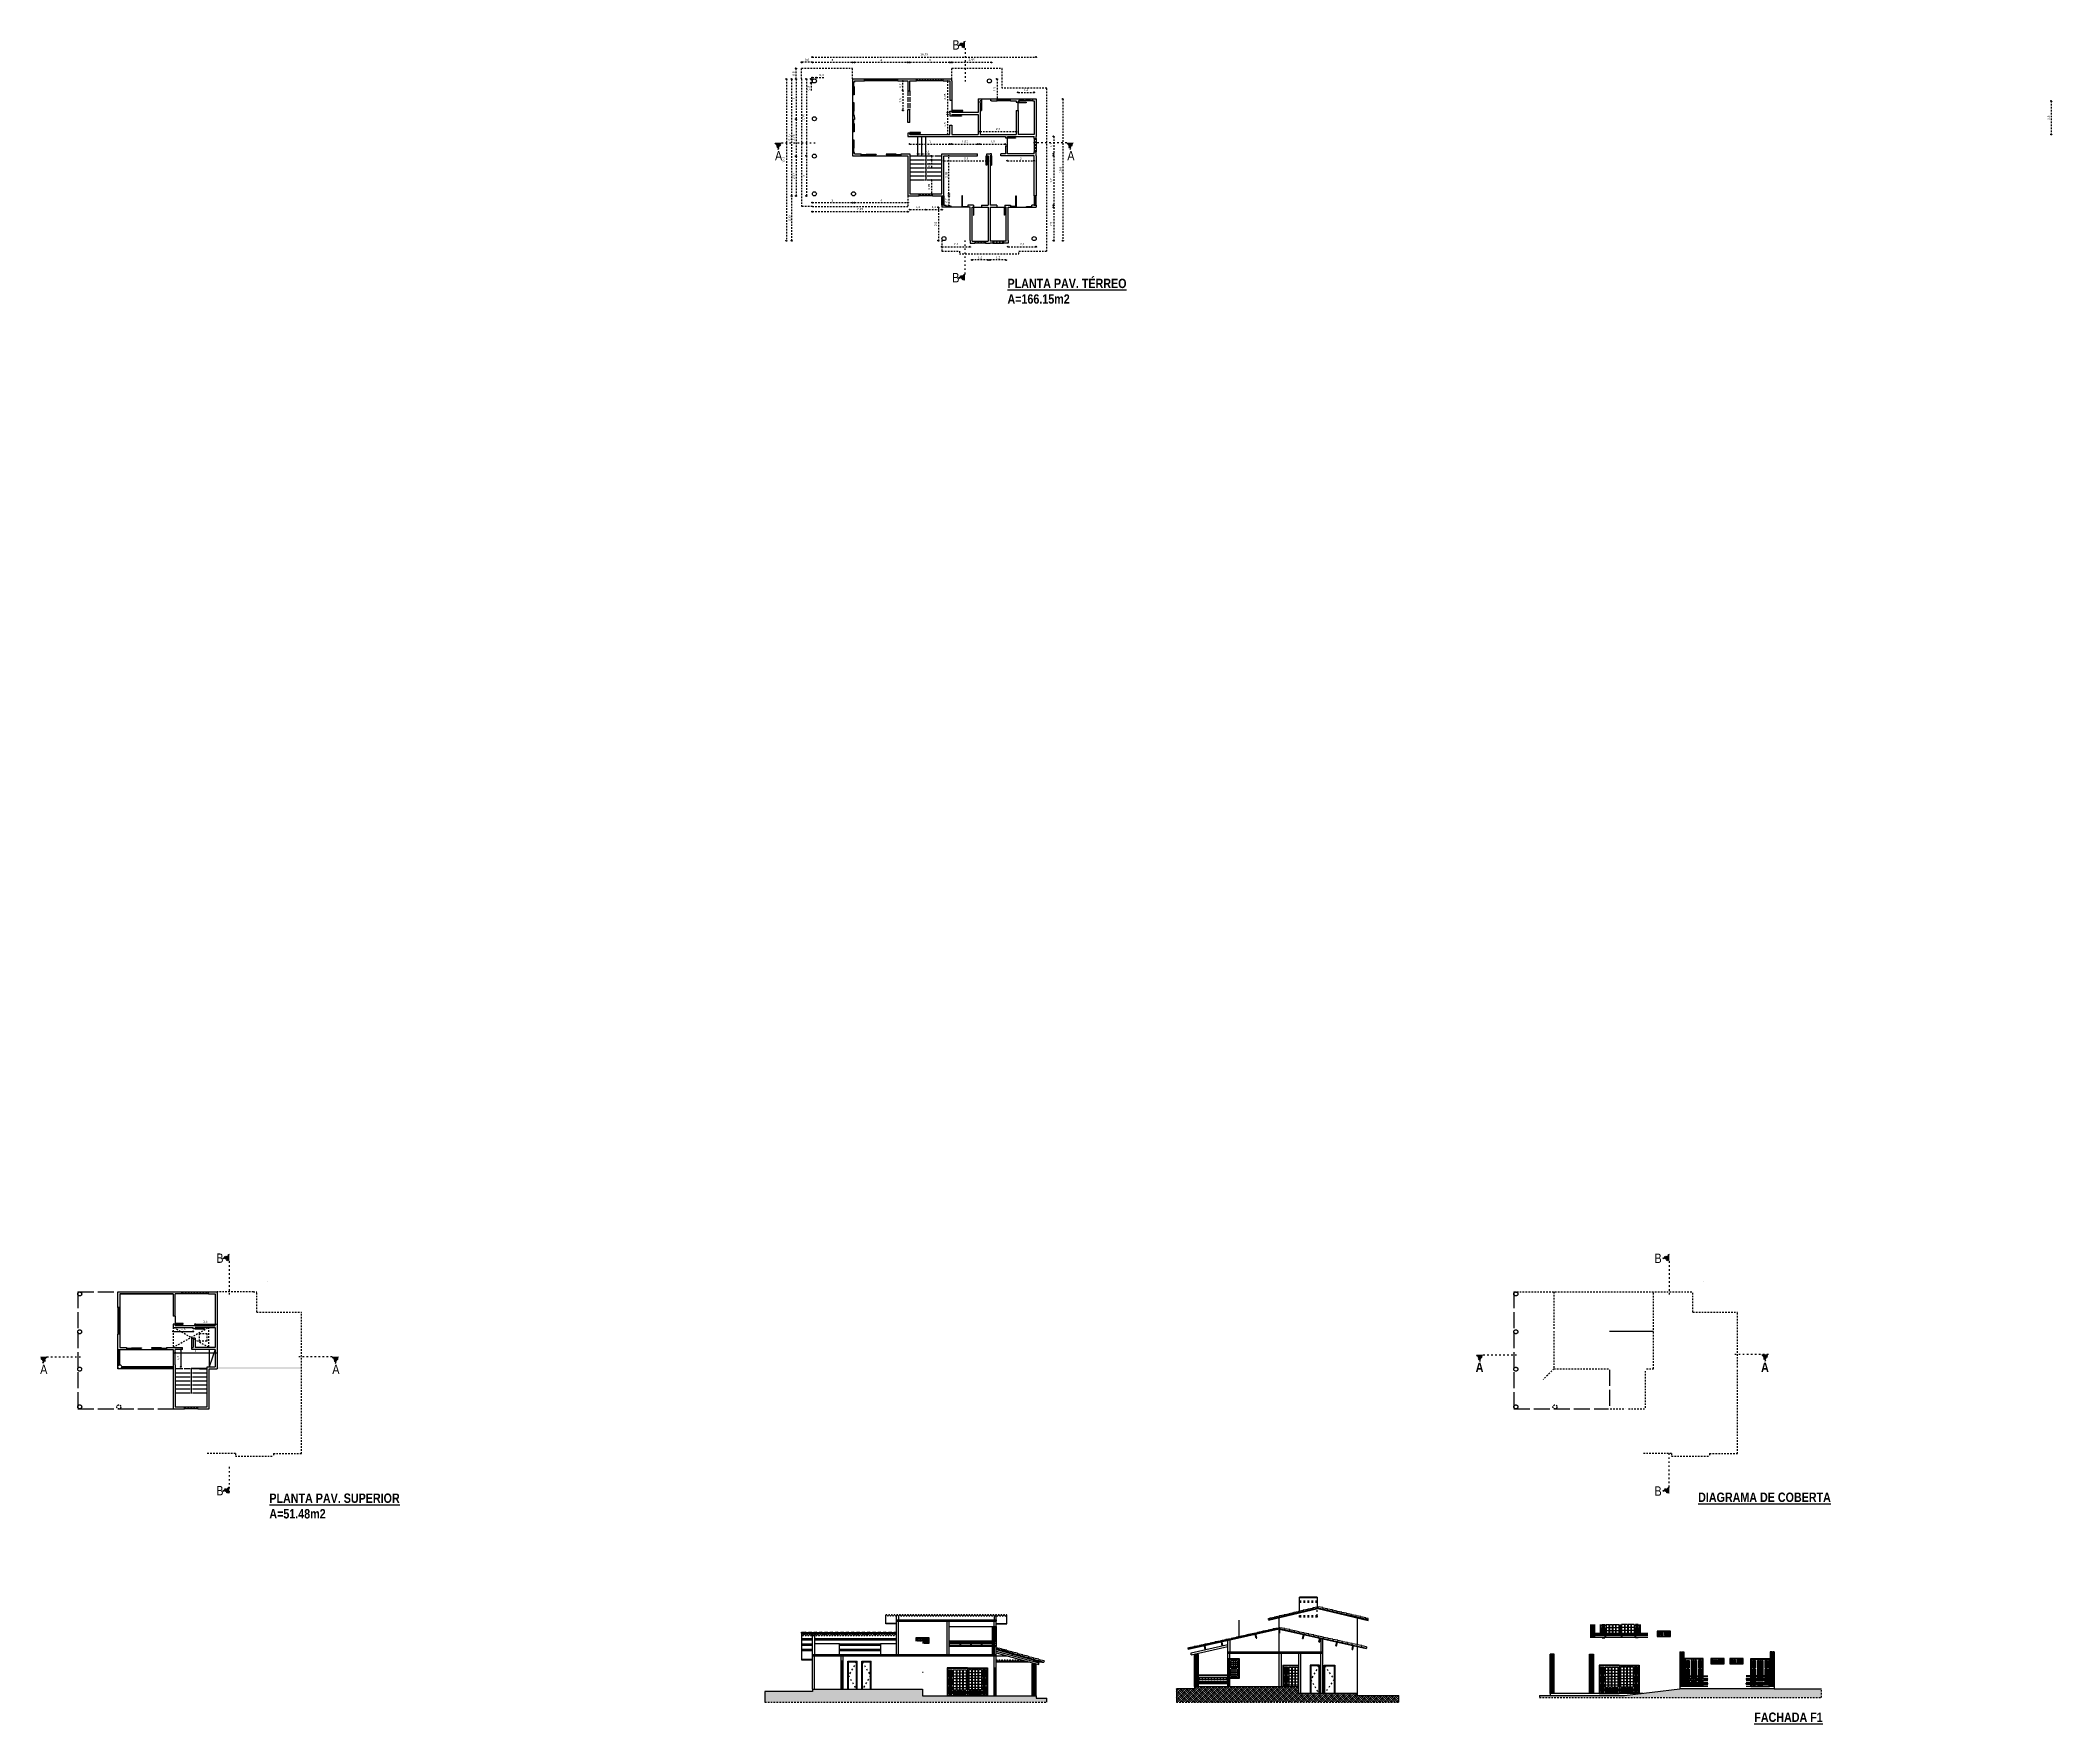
# Model space of a CAD drawing. Header units: millimetres. Extents: x -149 to 2, y 952 to 1078.
import ezdxf

# ---------------------------------------------------------------- set-up
doc = ezdxf.new("R2010")
doc.units = ezdxf.units.MM
doc.header["$LTSCALE"] = 0.1
doc.header["$PDMODE"] = 35
doc.linetypes.add('ACAD_ISO02W100', pattern=[15, 12, -3])
doc.linetypes.add('ACAD_ISO03W100', pattern=[30, 12, -18])
doc.layers.get('0').update_dxf_attribs({"linetype": 'ACAD_ISO03W100'})
for name, color, linetype in [('elementos cortados', 6, 'Continuous'), ('grade', 8, 'Continuous'), ('janela', 2, 'Continuous'), ('pilar', 5, 'Continuous'), ('porta e janela cortada', 106, 'Continuous'), ('porta e janela vista', 3, 'Continuous'), ('projeção', 7, 'ACAD_ISO02W100')]:
    doc.layers.add(name, color=color, linetype=linetype)
doc.styles.add('KARINE', font='ARIALN.TTF', dxfattribs={"height": 0.7})
doc.styles.get("Standard").update_dxf_attribs({"font": 'verdana.ttf', "height": 0.15})
doc.dimstyles.new('Copy(2) of ISO-25', dxfattribs={"dimtxt": 0.02, "dimasz": 0.15, "dimexe": 0.2, "dimexo": 0.4, "dimgap": 0.09, "dimtad": 1, "dimtxsty": 'Standard', "dimblk": 'SMALL', "dimcen": 2, "dimse1": 1, "dimse2": 1, "dimclrd": 1, "dimclre": 1, "dimclrt": 30, "dimazin": 0, "dimtfac": 1, "dimtmove": 0, "dimatfit": 2, "dimldrblk": 'OPEN30', "dimfxl": 1, "dimlwd": -1, "dimarcsym": 0})
pattern_1 = [(90, (-19.894625, 21.844264), (-0.03175, 0.03175), [0.015875, -0.047625]), (180, (-19.886687, 21.852202), (-0.03175, -0.03175), [0.015875, -0.047625])]

# ---------------------------------------------------------------- blocks, each defined once
blk = doc.blocks.new('_Small')
at = {"color": 0, "linetype": 'ByBlock', "lineweight": -2}
blk.add_circle((0, 0), 0.25, dxfattribs=at)
blk = doc.blocks.new('*D7')
at = {"layer": 'Defpoints', "color": 0, "ltscale": 0.1, "transparency": 16777216}
for p in [(-74.5, 1076.26), (-91.25, 1074.62), (-74.5, 1073.12)]:
    blk.add_point(p, dxfattribs=at)
at = {"layer": 'projeção', "color": 1, "ltscale": 0.1, "transparency": 16777216}
blk.add_line((-91.25, 1076.26), (-74.5, 1076.26), dxfattribs=at)
at = {"layer": 'projeção', "color": 1, "ltscale": 0.1, "transparency": 16777216, "xscale": 0.15, "yscale": 0.15, "zscale": 0.15, "rotation": 180}
blk.add_blockref('_Small', (-91.25, 1076.26), dxfattribs=at)
at = {"layer": 'projeção', "color": 1, "ltscale": 0.1, "transparency": 16777216, "xscale": 0.15, "yscale": 0.15, "zscale": 0.15}
blk.add_blockref('_Small', (-74.5, 1076.26), dxfattribs=at)
at = {"layer": 'projeção', "color": 30, "ltscale": 0.1, "transparency": 16777216, "insert": (-82.88, 1076.45), "char_height": 0.15, "attachment_point": 5}
blk.add_mtext('16,75', dxfattribs=at)
blk = doc.blocks.new('_Open30')
at = {"color": 0, "linetype": 'ByBlock', "lineweight": -2}
for p, q in [((-1, 0.3), (0, 0)), ((0, 0), (-1, -0.3)), ((0, 0), (-1, 0))]:
    blk.add_line(p, q, dxfattribs=at)
blk = doc.blocks.new('*D10')
at = {"layer": 'Defpoints', "color": 0, "ltscale": 0.1, "transparency": 16777216}
for p in [(-88.25, 1075.87), (-91.25, 1074.62), (-88.25, 1074.62)]:
    blk.add_point(p, dxfattribs=at)
at = {"layer": 'projeção', "color": 1, "ltscale": 0.1, "transparency": 16777216}
blk.add_line((-91.25, 1075.87), (-88.25, 1075.87), dxfattribs=at)
at = {"layer": 'projeção', "color": 1, "ltscale": 0.1, "transparency": 16777216, "xscale": 0.15, "yscale": 0.15, "zscale": 0.15, "rotation": 180}
blk.add_blockref('_Small', (-91.25, 1075.87), dxfattribs=at)
at = {"layer": 'projeção', "color": 1, "ltscale": 0.1, "transparency": 16777216, "xscale": 0.15, "yscale": 0.15, "zscale": 0.15}
blk.add_blockref('_Small', (-88.25, 1075.87), dxfattribs=at)
at = {"layer": 'projeção', "color": 30, "ltscale": 0.1, "transparency": 16777216, "insert": (-89.75, 1076.04), "char_height": 0.15, "attachment_point": 5}
blk.add_mtext('3', dxfattribs=at)
blk = doc.blocks.new('*D11')
at = {"layer": 'Defpoints', "color": 0, "ltscale": 0.1, "transparency": 16777216}
for p in [(-84.1, 1075.87), (-88.1, 1074.62), (-84.1, 1074.62)]:
    blk.add_point(p, dxfattribs=at)
at = {"layer": 'projeção', "color": 1, "ltscale": 0.1, "transparency": 16777216}
blk.add_line((-88.1, 1075.87), (-84.1, 1075.87), dxfattribs=at)
at = {"layer": 'projeção', "color": 1, "ltscale": 0.1, "transparency": 16777216, "xscale": 0.15, "yscale": 0.15, "zscale": 0.15, "rotation": 180}
blk.add_blockref('_Small', (-88.1, 1075.87), dxfattribs=at)
at = {"layer": 'projeção', "color": 1, "ltscale": 0.1, "transparency": 16777216, "xscale": 0.15, "yscale": 0.15, "zscale": 0.15}
blk.add_blockref('_Small', (-84.1, 1075.87), dxfattribs=at)
at = {"layer": 'projeção', "color": 30, "ltscale": 0.1, "transparency": 16777216, "insert": (-86.1, 1076.03), "char_height": 0.15, "attachment_point": 5}
blk.add_mtext('4', dxfattribs=at)
blk = doc.blocks.new('*D13')
at = {"layer": 'Defpoints', "color": 0, "ltscale": 0.1, "transparency": 16777216}
for p in [(-80.95, 1075.87), (-83.95, 1074.62), (-80.95, 1074.62)]:
    blk.add_point(p, dxfattribs=at)
at = {"layer": 'projeção', "color": 1, "ltscale": 0.1, "transparency": 16777216}
blk.add_line((-83.95, 1075.87), (-80.95, 1075.87), dxfattribs=at)
at = {"layer": 'projeção', "color": 1, "ltscale": 0.1, "transparency": 16777216, "xscale": 0.15, "yscale": 0.15, "zscale": 0.15, "rotation": 180}
blk.add_blockref('_Small', (-83.95, 1075.87), dxfattribs=at)
at = {"layer": 'projeção', "color": 1, "ltscale": 0.1, "transparency": 16777216, "xscale": 0.15, "yscale": 0.15, "zscale": 0.15}
blk.add_blockref('_Small', (-80.95, 1075.87), dxfattribs=at)
at = {"layer": 'projeção', "color": 30, "ltscale": 0.1, "transparency": 16777216, "insert": (-82.45, 1076.04), "char_height": 0.15, "attachment_point": 5}
blk.add_mtext('3', dxfattribs=at)
blk = doc.blocks.new('*D14')
at = {"layer": 'Defpoints', "color": 0, "ltscale": 0.1, "transparency": 16777216}
for p in [(-77.85, 1075.87), (-80.8, 1074.62), (-77.85, 1074.62)]:
    blk.add_point(p, dxfattribs=at)
at = {"layer": 'projeção', "color": 1, "ltscale": 0.1, "transparency": 16777216}
blk.add_line((-80.8, 1075.87), (-77.85, 1075.87), dxfattribs=at)
at = {"layer": 'projeção', "color": 1, "ltscale": 0.1, "transparency": 16777216, "xscale": 0.15, "yscale": 0.15, "zscale": 0.15, "rotation": 180}
blk.add_blockref('_Small', (-80.8, 1075.87), dxfattribs=at)
at = {"layer": 'projeção', "color": 1, "ltscale": 0.1, "transparency": 16777216, "xscale": 0.15, "yscale": 0.15, "zscale": 0.15}
blk.add_blockref('_Small', (-77.85, 1075.87), dxfattribs=at)
at = {"layer": 'projeção', "color": 30, "ltscale": 0.1, "transparency": 16777216, "insert": (-79.33, 1076.05), "char_height": 0.15, "attachment_point": 5}
blk.add_mtext('2,95', dxfattribs=at)
blk = doc.blocks.new('*D15')
at = {"layer": 'Defpoints', "color": 0, "ltscale": 0.1, "transparency": 16777216}
for p in [(-91.25, 1074.62), (-93.19, 1062.52), (-81.55, 1062.52)]:
    blk.add_point(p, dxfattribs=at)
at = {"layer": 'projeção', "color": 1, "ltscale": 0.1, "transparency": 16777216}
blk.add_line((-93.19, 1074.62), (-93.19, 1062.52), dxfattribs=at)
at = {"layer": 'projeção', "color": 1, "ltscale": 0.1, "transparency": 16777216, "xscale": 0.15, "yscale": 0.15, "zscale": 0.15}
for p, rotation in [((-93.19, 1074.62), 90), ((-93.19, 1062.52), 270)]:
    blk.add_blockref('_Small', p, dxfattribs=dict(at, rotation=rotation))
at = {"layer": 'projeção', "color": 30, "ltscale": 0.1, "transparency": 16777216, "insert": (-93.38, 1068.57), "char_height": 0.15, "attachment_point": 5, "rotation": 90}
blk.add_mtext('12,1', dxfattribs=at)
blk = doc.blocks.new('*D16')
at = {"layer": 'Defpoints', "color": 0, "ltscale": 0.1, "transparency": 16777216}
for p in [(-92.79, 1065.87), (-91.25, 1065.87), (-81.55, 1062.52)]:
    blk.add_point(p, dxfattribs=at)
at = {"layer": 'projeção', "color": 1, "ltscale": 0.1, "transparency": 16777216}
blk.add_line((-92.79, 1062.52), (-92.79, 1065.87), dxfattribs=at)
at = {"layer": 'projeção', "color": 1, "ltscale": 0.1, "transparency": 16777216, "xscale": 0.15, "yscale": 0.15, "zscale": 0.15}
for p, rotation in [((-92.79, 1065.87), 90), ((-92.79, 1062.52), 270)]:
    blk.add_blockref('_Small', p, dxfattribs=dict(at, rotation=rotation))
at = {"layer": 'projeção', "color": 30, "ltscale": 0.1, "transparency": 16777216, "insert": (-92.97, 1064.2), "char_height": 0.15, "attachment_point": 5, "rotation": 90}
blk.add_mtext('3,35', dxfattribs=at)
blk = doc.blocks.new('*D17')
at = {"layer": 'Defpoints', "color": 0, "ltscale": 0.1, "transparency": 16777216}
for p in [(-92.79, 1074.62), (-91.25, 1074.62), (-91.25, 1065.87)]:
    blk.add_point(p, dxfattribs=at)
at = {"layer": 'projeção', "color": 1, "ltscale": 0.1, "transparency": 16777216}
blk.add_line((-92.79, 1065.87), (-92.79, 1074.62), dxfattribs=at)
at = {"layer": 'projeção', "color": 1, "ltscale": 0.1, "transparency": 16777216, "xscale": 0.15, "yscale": 0.15, "zscale": 0.15}
for p, rotation in [((-92.79, 1074.62), 90), ((-92.79, 1065.87), 270)]:
    blk.add_blockref('_Small', p, dxfattribs=dict(at, rotation=rotation))
at = {"layer": 'projeção', "color": 30, "ltscale": 0.1, "transparency": 16777216, "insert": (-92.97, 1070.25), "char_height": 0.15, "attachment_point": 5, "rotation": 90}
blk.add_mtext('8,75', dxfattribs=at)
blk = doc.blocks.new('*D18')
at = {"layer": 'Defpoints', "color": 0, "ltscale": 0.1, "transparency": 16777216}
for p in [(-91.25, 1074.62), (-92.47, 1071.62), (-91.25, 1071.62)]:
    blk.add_point(p, dxfattribs=at)
at = {"layer": 'projeção', "color": 1, "ltscale": 0.1, "transparency": 16777216}
blk.add_line((-92.47, 1074.62), (-92.47, 1071.62), dxfattribs=at)
at = {"layer": 'projeção', "color": 1, "ltscale": 0.1, "transparency": 16777216, "xscale": 0.15, "yscale": 0.15, "zscale": 0.15}
for p, rotation in [((-92.47, 1074.62), 90), ((-92.47, 1071.62), 270)]:
    blk.add_blockref('_Small', p, dxfattribs=dict(at, rotation=rotation))
at = {"layer": 'projeção', "color": 30, "ltscale": 0.1, "transparency": 16777216, "insert": (-92.64, 1073.12), "char_height": 0.15, "attachment_point": 5, "rotation": 90}
blk.add_mtext('3', dxfattribs=at)
blk = doc.blocks.new('*D19')
at = {"layer": 'Defpoints', "color": 0, "ltscale": 0.1, "transparency": 16777216}
for p in [(-91.25, 1071.62), (-92.47, 1068.84), (-91.25, 1068.84)]:
    blk.add_point(p, dxfattribs=at)
at = {"layer": 'projeção', "color": 1, "ltscale": 0.1, "transparency": 16777216}
blk.add_line((-92.47, 1071.62), (-92.47, 1068.84), dxfattribs=at)
at = {"layer": 'projeção', "color": 1, "ltscale": 0.1, "transparency": 16777216, "xscale": 0.15, "yscale": 0.15, "zscale": 0.15}
for p, rotation in [((-92.47, 1071.62), 90), ((-92.47, 1068.84), 270)]:
    blk.add_blockref('_Small', p, dxfattribs=dict(at, rotation=rotation))
at = {"layer": 'projeção', "color": 30, "ltscale": 0.1, "transparency": 16777216, "insert": (-92.65, 1070.23), "char_height": 0.15, "attachment_point": 5, "rotation": 90}
blk.add_mtext('2,78', dxfattribs=at)
blk = doc.blocks.new('*D20')
at = {"layer": 'Defpoints', "color": 0, "ltscale": 0.1, "transparency": 16777216}
for p in [(-91.25, 1068.84), (-92.47, 1065.87), (-91.25, 1065.87)]:
    blk.add_point(p, dxfattribs=at)
at = {"layer": 'projeção', "color": 1, "ltscale": 0.1, "transparency": 16777216}
blk.add_line((-92.47, 1068.84), (-92.47, 1065.87), dxfattribs=at)
at = {"layer": 'projeção', "color": 1, "ltscale": 0.1, "transparency": 16777216, "xscale": 0.15, "yscale": 0.15, "zscale": 0.15}
for p, rotation in [((-92.47, 1068.84), 90), ((-92.47, 1065.87), 270)]:
    blk.add_blockref('_Small', p, dxfattribs=dict(at, rotation=rotation))
at = {"layer": 'projeção', "color": 30, "ltscale": 0.1, "transparency": 16777216, "insert": (-92.65, 1067.36), "char_height": 0.15, "attachment_point": 5, "rotation": 90}
blk.add_mtext('2,97', dxfattribs=at)
blk = doc.blocks.new('*D21')
at = {"layer": 'Defpoints', "color": 0, "ltscale": 0.1, "transparency": 16777216}
for p in [(-88.25, 1074.62), (-91.7, 1068.87), (-88.25, 1068.87)]:
    blk.add_point(p, dxfattribs=at)
at = {"layer": 'projeção', "color": 1, "ltscale": 0.1, "transparency": 16777216}
blk.add_line((-91.7, 1074.62), (-91.7, 1068.87), dxfattribs=at)
at = {"layer": 'projeção', "color": 1, "ltscale": 0.1, "transparency": 16777216, "xscale": 0.15, "yscale": 0.15, "zscale": 0.15}
for p, rotation in [((-91.7, 1074.62), 90), ((-91.7, 1068.87), 270)]:
    blk.add_blockref('_Small', p, dxfattribs=dict(at, rotation=rotation))
at = {"layer": 'projeção', "color": 30, "ltscale": 0.1, "transparency": 16777216, "insert": (-91.88, 1071.75), "char_height": 0.15, "attachment_point": 5, "rotation": 90}
blk.add_mtext('5,75', dxfattribs=at)
blk = doc.blocks.new('*D22')
at = {"layer": 'Defpoints', "color": 0, "ltscale": 0.1, "transparency": 16777216}
for p in [(-84.1, 1068.87), (-91.7, 1065.87), (-84.1, 1065.87)]:
    blk.add_point(p, dxfattribs=at)
at = {"layer": 'projeção', "color": 1, "ltscale": 0.1, "transparency": 16777216}
blk.add_line((-91.7, 1068.87), (-91.7, 1065.87), dxfattribs=at)
at = {"layer": 'projeção', "color": 1, "ltscale": 0.1, "transparency": 16777216, "xscale": 0.15, "yscale": 0.15, "zscale": 0.15}
for p, rotation in [((-91.7, 1068.87), 90), ((-91.7, 1065.87), 270)]:
    blk.add_blockref('_Small', p, dxfattribs=dict(at, rotation=rotation))
at = {"layer": 'projeção', "color": 30, "ltscale": 0.1, "transparency": 16777216, "insert": (-91.87, 1067.37), "char_height": 0.15, "attachment_point": 5, "rotation": 90}
blk.add_mtext('3', dxfattribs=at)
blk = doc.blocks.new('*D23')
at = {"layer": 'Defpoints', "color": 0, "ltscale": 0.1, "transparency": 16777216}
for p in [(-92.05, 1075.87), (-92.05, 1074.62), (-91.25, 1074.62)]:
    blk.add_point(p, dxfattribs=at)
at = {"layer": 'projeção', "color": 1, "ltscale": 0.1, "transparency": 16777216}
blk.add_line((-91.25, 1075.87), (-92.05, 1075.87), dxfattribs=at)
at = {"layer": 'projeção', "color": 1, "ltscale": 0.1, "transparency": 16777216, "xscale": 0.15, "yscale": 0.15, "zscale": 0.15, "rotation": 180}
blk.add_blockref('_Small', (-92.05, 1075.87), dxfattribs=at)
at = {"layer": 'projeção', "color": 1, "ltscale": 0.1, "transparency": 16777216, "xscale": 0.15, "yscale": 0.15, "zscale": 0.15}
blk.add_blockref('_Small', (-91.25, 1075.87), dxfattribs=at)
at = {"layer": 'projeção', "color": 30, "ltscale": 0.1, "transparency": 16777216, "insert": (-91.65, 1076.05), "char_height": 0.15, "attachment_point": 5}
blk.add_mtext('0,8', dxfattribs=at)
blk = doc.blocks.new('*D24')
at = {"layer": 'Defpoints', "color": 0, "ltscale": 0.1, "transparency": 16777216}
for p in [(-92.47, 1075.42), (-91.25, 1075.42), (-91.25, 1074.62)]:
    blk.add_point(p, dxfattribs=at)
at = {"layer": 'projeção', "color": 1, "ltscale": 0.1, "transparency": 16777216}
blk.add_line((-92.47, 1074.62), (-92.47, 1075.42), dxfattribs=at)
at = {"layer": 'projeção', "color": 1, "ltscale": 0.1, "transparency": 16777216, "xscale": 0.15, "yscale": 0.15, "zscale": 0.15}
for p, rotation in [((-92.47, 1075.42), 90), ((-92.47, 1074.62), 270)]:
    blk.add_blockref('_Small', p, dxfattribs=dict(at, rotation=rotation))
at = {"layer": 'projeção', "color": 30, "ltscale": 0.1, "transparency": 16777216, "insert": (-92.65, 1075.02), "char_height": 0.15, "attachment_point": 5, "rotation": 90}
blk.add_mtext('0,8', dxfattribs=at)
blk = doc.blocks.new('*D25')
at = {"layer": 'Defpoints', "color": 0, "ltscale": 0.1, "transparency": 16777216}
for p in [(-91.35, 1074.32), (-91.1, 1074.62), (-91.1, 1074.32)]:
    blk.add_point(p, dxfattribs=at)
at = {"layer": 'projeção', "color": 1, "ltscale": 0.1, "transparency": 16777216}
for p, q in [((-91.35, 1074.62), (-91.35, 1074.32)), ((-91.35, 1074.32), (-91.35, 1073.68))]:
    blk.add_line(p, q, dxfattribs=at)
at = {"layer": 'projeção', "color": 1, "ltscale": 0.1, "transparency": 16777216, "xscale": 0.15, "yscale": 0.15, "zscale": 0.15}
for p, rotation in [((-91.35, 1074.62), 90), ((-91.35, 1074.32), 270)]:
    blk.add_blockref('_Small', p, dxfattribs=dict(at, rotation=rotation))
at = {"layer": 'projeção', "color": 30, "ltscale": 0.1, "transparency": 16777216, "insert": (-91.54, 1073.93), "char_height": 0.15, "attachment_point": 5, "rotation": 90}
blk.add_mtext('0,3', dxfattribs=at)
blk = doc.blocks.new('*D26')
at = {"layer": 'Defpoints', "color": 0, "ltscale": 0.1, "transparency": 16777216}
for p in [(-91.25, 1074.47), (-90.95, 1074.72), (-90.95, 1074.47)]:
    blk.add_point(p, dxfattribs=at)
at = {"layer": 'projeção', "color": 1, "ltscale": 0.1, "transparency": 16777216}
for p, q in [((-91.25, 1074.72), (-90.95, 1074.72)), ((-90.95, 1074.72), (-90.31, 1074.72))]:
    blk.add_line(p, q, dxfattribs=at)
at = {"layer": 'projeção', "color": 1, "ltscale": 0.1, "transparency": 16777216, "xscale": 0.15, "yscale": 0.15, "zscale": 0.15, "rotation": 180}
blk.add_blockref('_Small', (-91.25, 1074.72), dxfattribs=at)
at = {"layer": 'projeção', "color": 1, "ltscale": 0.1, "transparency": 16777216, "xscale": 0.15, "yscale": 0.15, "zscale": 0.15}
blk.add_blockref('_Small', (-90.95, 1074.72), dxfattribs=at)
at = {"layer": 'projeção', "color": 30, "ltscale": 0.1, "transparency": 16777216, "insert": (-90.56, 1074.91), "char_height": 0.15, "attachment_point": 5}
blk.add_mtext('0,3', dxfattribs=at)
blk = doc.blocks.new('*D27')
at = {"layer": 'Defpoints', "color": 0, "ltscale": 0.1, "transparency": 16777216}
for p in [(-88.25, 1068.87), (-91.25, 1065.87), (-88.25, 1065.37)]:
    blk.add_point(p, dxfattribs=at)
at = {"layer": 'projeção', "color": 1, "ltscale": 0.1, "transparency": 16777216}
blk.add_line((-91.25, 1065.37), (-88.25, 1065.37), dxfattribs=at)
at = {"layer": 'projeção', "color": 1, "ltscale": 0.1, "transparency": 16777216, "xscale": 0.15, "yscale": 0.15, "zscale": 0.15, "rotation": 180}
blk.add_blockref('_Small', (-91.25, 1065.37), dxfattribs=at)
at = {"layer": 'projeção', "color": 1, "ltscale": 0.1, "transparency": 16777216, "xscale": 0.15, "yscale": 0.15, "zscale": 0.15}
blk.add_blockref('_Small', (-88.25, 1065.37), dxfattribs=at)
at = {"layer": 'projeção', "color": 30, "ltscale": 0.1, "transparency": 16777216, "insert": (-89.75, 1065.54), "char_height": 0.15, "attachment_point": 5}
blk.add_mtext('3', dxfattribs=at)
blk = doc.blocks.new('*D28')
at = {"layer": 'Defpoints', "color": 0, "ltscale": 0.1, "transparency": 16777216}
for p in [(-88.1, 1069.02), (-84.1, 1065.87), (-84.1, 1065.37)]:
    blk.add_point(p, dxfattribs=at)
at = {"layer": 'projeção', "color": 1, "ltscale": 0.1, "transparency": 16777216}
blk.add_line((-88.1, 1065.37), (-84.1, 1065.37), dxfattribs=at)
at = {"layer": 'projeção', "color": 1, "ltscale": 0.1, "transparency": 16777216, "xscale": 0.15, "yscale": 0.15, "zscale": 0.15, "rotation": 180}
blk.add_blockref('_Small', (-88.1, 1065.37), dxfattribs=at)
at = {"layer": 'projeção', "color": 1, "ltscale": 0.1, "transparency": 16777216, "xscale": 0.15, "yscale": 0.15, "zscale": 0.15}
blk.add_blockref('_Small', (-84.1, 1065.37), dxfattribs=at)
at = {"layer": 'projeção', "color": 30, "ltscale": 0.1, "transparency": 16777216, "insert": (-86.1, 1065.54), "char_height": 0.15, "attachment_point": 5}
blk.add_mtext('4', dxfattribs=at)
blk = doc.blocks.new('*D29')
at = {"layer": 'Defpoints', "color": 0, "ltscale": 0.1, "transparency": 16777216}
for p in [(-82.75, 1067.07), (-81.55, 1065.87), (-81.55, 1064.85)]:
    blk.add_point(p, dxfattribs=at)
at = {"layer": 'projeção', "color": 1, "ltscale": 0.1, "transparency": 16777216}
blk.add_line((-82.75, 1064.85), (-81.55, 1064.85), dxfattribs=at)
at = {"layer": 'projeção', "color": 1, "ltscale": 0.1, "transparency": 16777216, "xscale": 0.15, "yscale": 0.15, "zscale": 0.15, "rotation": 180}
blk.add_blockref('_Small', (-82.75, 1064.85), dxfattribs=at)
at = {"layer": 'projeção', "color": 1, "ltscale": 0.1, "transparency": 16777216, "xscale": 0.15, "yscale": 0.15, "zscale": 0.15}
blk.add_blockref('_Small', (-81.55, 1064.85), dxfattribs=at)
at = {"layer": 'projeção', "color": 30, "ltscale": 0.1, "transparency": 16777216, "insert": (-82.15, 1065.03), "char_height": 0.15, "attachment_point": 5}
blk.add_mtext('1,2', dxfattribs=at)
blk = doc.blocks.new('*D30')
at = {"layer": 'Defpoints', "color": 0, "ltscale": 0.1, "transparency": 16777216}
for p in [(-83.95, 1066.02), (-82.75, 1067.07), (-82.75, 1064.85)]:
    blk.add_point(p, dxfattribs=at)
at = {"layer": 'projeção', "color": 1, "ltscale": 0.1, "transparency": 16777216}
blk.add_line((-83.95, 1064.85), (-82.75, 1064.85), dxfattribs=at)
at = {"layer": 'projeção', "color": 1, "ltscale": 0.1, "transparency": 16777216, "xscale": 0.15, "yscale": 0.15, "zscale": 0.15, "rotation": 180}
blk.add_blockref('_Small', (-83.95, 1064.85), dxfattribs=at)
at = {"layer": 'projeção', "color": 1, "ltscale": 0.1, "transparency": 16777216, "xscale": 0.15, "yscale": 0.15, "zscale": 0.15}
blk.add_blockref('_Small', (-82.75, 1064.85), dxfattribs=at)
at = {"layer": 'projeção', "color": 30, "ltscale": 0.1, "transparency": 16777216, "insert": (-83.35, 1065.03), "char_height": 0.15, "attachment_point": 5}
blk.add_mtext('1,2', dxfattribs=at)
blk = doc.blocks.new('*D31')
at = {"layer": 'Defpoints', "color": 0, "ltscale": 0.1, "transparency": 16777216}
for p in [(-91.25, 1065.87), (-84.1, 1065.87), (-84.1, 1064.69)]:
    blk.add_point(p, dxfattribs=at)
at = {"layer": 'projeção', "color": 1, "ltscale": 0.1, "transparency": 16777216}
blk.add_line((-91.25, 1064.69), (-84.1, 1064.69), dxfattribs=at)
at = {"layer": 'projeção', "color": 1, "ltscale": 0.1, "transparency": 16777216, "xscale": 0.15, "yscale": 0.15, "zscale": 0.15, "rotation": 180}
blk.add_blockref('_Small', (-91.25, 1064.69), dxfattribs=at)
at = {"layer": 'projeção', "color": 1, "ltscale": 0.1, "transparency": 16777216, "xscale": 0.15, "yscale": 0.15, "zscale": 0.15}
blk.add_blockref('_Small', (-84.1, 1064.69), dxfattribs=at)
at = {"layer": 'projeção', "color": 30, "ltscale": 0.1, "transparency": 16777216, "insert": (-87.68, 1064.88), "char_height": 0.15, "attachment_point": 5}
blk.add_mtext('7,15', dxfattribs=at)
blk = doc.blocks.new('*D32')
at = {"layer": 'Defpoints', "color": 0, "ltscale": 0.1, "transparency": 16777216}
for p in [(-81.55, 1065.02), (-81.82, 1062.52), (-81.55, 1062.52)]:
    blk.add_point(p, dxfattribs=at)
at = {"layer": 'projeção', "color": 1, "ltscale": 0.1, "transparency": 16777216}
blk.add_line((-81.82, 1065.02), (-81.82, 1062.52), dxfattribs=at)
at = {"layer": 'projeção', "color": 1, "ltscale": 0.1, "transparency": 16777216, "xscale": 0.15, "yscale": 0.15, "zscale": 0.15}
for p, rotation in [((-81.82, 1065.02), 90), ((-81.82, 1062.52), 270)]:
    blk.add_blockref('_Small', p, dxfattribs=dict(at, rotation=rotation))
at = {"layer": 'projeção', "color": 30, "ltscale": 0.1, "transparency": 16777216, "insert": (-82.01, 1063.77), "char_height": 0.15, "attachment_point": 5, "rotation": 90}
blk.add_mtext('2,5', dxfattribs=at)
blk = doc.blocks.new('*D33')
at = {"layer": 'Defpoints', "color": 0, "ltscale": 0.1, "transparency": 16777216}
for p in [(-81.4, 1065.87), (-81.4, 1065.17), (-81.03, 1065.17)]:
    blk.add_point(p, dxfattribs=at)
at = {"layer": 'projeção', "color": 1, "ltscale": 0.1, "transparency": 16777216}
blk.add_line((-81.03, 1065.87), (-81.03, 1065.17), dxfattribs=at)
at = {"layer": 'projeção', "color": 1, "ltscale": 0.1, "transparency": 16777216, "xscale": 0.15, "yscale": 0.15, "zscale": 0.15}
for p, rotation in [((-81.03, 1065.87), 90), ((-81.03, 1065.17), 270)]:
    blk.add_blockref('_Small', p, dxfattribs=dict(at, rotation=rotation))
at = {"layer": 'projeção', "color": 30, "ltscale": 0.1, "transparency": 16777216, "insert": (-81.21, 1065.52), "char_height": 0.15, "attachment_point": 5, "rotation": 90}
blk.add_mtext('0,7', dxfattribs=at)
blk = doc.blocks.new('*D34')
at = {"layer": 'Defpoints', "color": 0, "ltscale": 0.1, "transparency": 16777216}
for p in [(-81.4, 1068.87), (-81.03, 1068.87), (-81.55, 1066.02)]:
    blk.add_point(p, dxfattribs=at)
at = {"layer": 'projeção', "color": 1, "ltscale": 0.1, "transparency": 16777216}
blk.add_line((-81.03, 1066.02), (-81.03, 1068.87), dxfattribs=at)
at = {"layer": 'projeção', "color": 1, "ltscale": 0.1, "transparency": 16777216, "xscale": 0.15, "yscale": 0.15, "zscale": 0.15}
for p, rotation in [((-81.03, 1068.87), 90), ((-81.03, 1066.02), 270)]:
    blk.add_blockref('_Small', p, dxfattribs=dict(at, rotation=rotation))
at = {"layer": 'projeção', "color": 30, "ltscale": 0.1, "transparency": 16777216, "insert": (-81.21, 1067.45), "char_height": 0.15, "attachment_point": 5, "rotation": 90}
blk.add_mtext('2,85', dxfattribs=at)
blk = doc.blocks.new('*D35')
at = {"layer": 'Defpoints', "color": 0, "ltscale": 0.1, "transparency": 16777216}
for p in [(-82.39, 1068.87), (-82.39, 1068.57), (-82.33, 1068.57)]:
    blk.add_point(p, dxfattribs=at)
at = {"layer": 'projeção', "color": 1, "ltscale": 0.1, "transparency": 16777216}
for p, q in [((-82.33, 1068.87), (-82.33, 1068.57)), ((-82.33, 1068.57), (-82.33, 1067.93))]:
    blk.add_line(p, q, dxfattribs=at)
at = {"layer": 'projeção', "color": 1, "ltscale": 0.1, "transparency": 16777216, "xscale": 0.15, "yscale": 0.15, "zscale": 0.15}
for p, rotation in [((-82.33, 1068.87), 90), ((-82.33, 1068.57), 270)]:
    blk.add_blockref('_Small', p, dxfattribs=dict(at, rotation=rotation))
at = {"layer": 'projeção', "color": 30, "ltscale": 0.1, "transparency": 16777216, "insert": (-82.51, 1068.18), "char_height": 0.15, "attachment_point": 5, "rotation": 90}
blk.add_mtext('0,3', dxfattribs=at)
blk = doc.blocks.new('*D36')
at = {"layer": 'Defpoints', "color": 0, "ltscale": 0.1, "transparency": 16777216}
for p in [(-82.33, 1067.07), (-82.33, 1066.02), (-82.33, 1066.02)]:
    blk.add_point(p, dxfattribs=at)
at = {"layer": 'projeção', "color": 1, "ltscale": 0.1, "transparency": 16777216}
blk.add_line((-82.33, 1067.07), (-82.33, 1066.02), dxfattribs=at)
at = {"layer": 'projeção', "color": 1, "ltscale": 0.1, "transparency": 16777216, "xscale": 0.15, "yscale": 0.15, "zscale": 0.15}
for p, rotation in [((-82.33, 1067.07), 90), ((-82.33, 1066.02), 270)]:
    blk.add_blockref('_Small', p, dxfattribs=dict(at, rotation=rotation))
at = {"layer": 'projeção', "color": 30, "ltscale": 0.1, "transparency": 16777216, "insert": (-82.51, 1066.55), "char_height": 0.15, "attachment_point": 5, "rotation": 90}
blk.add_mtext('1,05', dxfattribs=at)
blk = doc.blocks.new('*D37')
at = {"layer": 'Defpoints', "color": 0, "ltscale": 0.1, "transparency": 16777216}
for p in [(-83.35, 1068.87), (-83.05, 1069.02), (-83.05, 1068.87)]:
    blk.add_point(p, dxfattribs=at)
at = {"layer": 'projeção', "color": 1, "ltscale": 0.1, "transparency": 16777216}
for p, q in [((-83.35, 1069.02), (-83.05, 1069.02)), ((-83.05, 1069.02), (-82.41, 1069.02))]:
    blk.add_line(p, q, dxfattribs=at)
at = {"layer": 'projeção', "color": 1, "ltscale": 0.1, "transparency": 16777216, "xscale": 0.15, "yscale": 0.15, "zscale": 0.15, "rotation": 180}
blk.add_blockref('_Small', (-83.35, 1069.02), dxfattribs=at)
at = {"layer": 'projeção', "color": 1, "ltscale": 0.1, "transparency": 16777216, "xscale": 0.15, "yscale": 0.15, "zscale": 0.15}
blk.add_blockref('_Small', (-83.05, 1069.02), dxfattribs=at)
at = {"layer": 'projeção', "color": 30, "ltscale": 0.1, "transparency": 16777216, "insert": (-82.66, 1069.2), "char_height": 0.15, "attachment_point": 5}
blk.add_mtext('0,3', dxfattribs=at)
blk = doc.blocks.new('*D38')
at = {"layer": 'Defpoints', "color": 0, "ltscale": 0.1, "transparency": 16777216}
for p in [(-83.95, 1070.47), (-80.95, 1070.47), (-80.95, 1069.75)]:
    blk.add_point(p, dxfattribs=at)
at = {"layer": 'projeção', "color": 1, "ltscale": 0.1, "transparency": 16777216}
blk.add_line((-83.95, 1069.75), (-80.95, 1069.75), dxfattribs=at)
at = {"layer": 'projeção', "color": 1, "ltscale": 0.1, "transparency": 16777216, "xscale": 0.15, "yscale": 0.15, "zscale": 0.15, "rotation": 180}
blk.add_blockref('_Small', (-83.95, 1069.75), dxfattribs=at)
at = {"layer": 'projeção', "color": 1, "ltscale": 0.1, "transparency": 16777216, "xscale": 0.15, "yscale": 0.15, "zscale": 0.15}
blk.add_blockref('_Small', (-80.95, 1069.75), dxfattribs=at)
at = {"layer": 'projeção', "color": 30, "ltscale": 0.1, "transparency": 16777216, "insert": (-82.45, 1069.92), "char_height": 0.15, "attachment_point": 5}
blk.add_mtext('3', dxfattribs=at)
blk = doc.blocks.new('*D39')
at = {"layer": 'Defpoints', "color": 0, "ltscale": 0.1, "transparency": 16777216}
for p in [(-80.8, 1070.47), (-78.85, 1070.47), (-78.85, 1069.75)]:
    blk.add_point(p, dxfattribs=at)
at = {"layer": 'projeção', "color": 1, "ltscale": 0.1, "transparency": 16777216}
blk.add_line((-80.8, 1069.75), (-78.85, 1069.75), dxfattribs=at)
at = {"layer": 'projeção', "color": 1, "ltscale": 0.1, "transparency": 16777216, "xscale": 0.15, "yscale": 0.15, "zscale": 0.15, "rotation": 180}
blk.add_blockref('_Small', (-80.8, 1069.75), dxfattribs=at)
at = {"layer": 'projeção', "color": 1, "ltscale": 0.1, "transparency": 16777216, "xscale": 0.15, "yscale": 0.15, "zscale": 0.15}
blk.add_blockref('_Small', (-78.85, 1069.75), dxfattribs=at)
at = {"layer": 'projeção', "color": 30, "ltscale": 0.1, "transparency": 16777216, "insert": (-79.83, 1069.93), "char_height": 0.15, "attachment_point": 5}
blk.add_mtext('1,95', dxfattribs=at)
blk = doc.blocks.new('*D40')
at = {"layer": 'Defpoints', "color": 0, "ltscale": 0.1, "transparency": 16777216}
for p in [(-78.7, 1070.47), (-76.8, 1070.47), (-76.8, 1069.75)]:
    blk.add_point(p, dxfattribs=at)
at = {"layer": 'projeção', "color": 1, "ltscale": 0.1, "transparency": 16777216}
blk.add_line((-78.7, 1069.75), (-76.8, 1069.75), dxfattribs=at)
at = {"layer": 'projeção', "color": 1, "ltscale": 0.1, "transparency": 16777216, "xscale": 0.15, "yscale": 0.15, "zscale": 0.15, "rotation": 180}
blk.add_blockref('_Small', (-78.7, 1069.75), dxfattribs=at)
at = {"layer": 'projeção', "color": 1, "ltscale": 0.1, "transparency": 16777216, "xscale": 0.15, "yscale": 0.15, "zscale": 0.15}
blk.add_blockref('_Small', (-76.8, 1069.75), dxfattribs=at)
at = {"layer": 'projeção', "color": 30, "ltscale": 0.1, "transparency": 16777216, "insert": (-77.75, 1069.93), "char_height": 0.15, "attachment_point": 5}
blk.add_mtext('1,9', dxfattribs=at)
blk = doc.blocks.new('*D41')
at = {"layer": 'Defpoints', "color": 0, "ltscale": 0.1, "transparency": 16777216}
for p in [(-78.7, 1070.47), (-76, 1070.68), (-76, 1070.47)]:
    blk.add_point(p, dxfattribs=at)
at = {"layer": 'projeção', "color": 1, "ltscale": 0.1, "transparency": 16777216}
blk.add_line((-78.7, 1070.68), (-76, 1070.68), dxfattribs=at)
at = {"layer": 'projeção', "color": 1, "ltscale": 0.1, "transparency": 16777216, "xscale": 0.15, "yscale": 0.15, "zscale": 0.15, "rotation": 180}
blk.add_blockref('_Small', (-78.7, 1070.68), dxfattribs=at)
at = {"layer": 'projeção', "color": 1, "ltscale": 0.1, "transparency": 16777216, "xscale": 0.15, "yscale": 0.15, "zscale": 0.15}
blk.add_blockref('_Small', (-76, 1070.68), dxfattribs=at)
at = {"layer": 'projeção', "color": 30, "ltscale": 0.1, "transparency": 16777216, "insert": (-77.35, 1070.86), "char_height": 0.15, "attachment_point": 5}
blk.add_mtext('2,7', dxfattribs=at)
blk = doc.blocks.new('*D42')
at = {"layer": 'Defpoints', "color": 0, "ltscale": 0.1, "transparency": 16777216}
for p in [(-81.12, 1071.97), (-80.95, 1071.97), (-80.95, 1070.47)]:
    blk.add_point(p, dxfattribs=at)
at = {"layer": 'projeção', "color": 1, "ltscale": 0.1, "transparency": 16777216}
blk.add_line((-81.12, 1070.47), (-81.12, 1071.97), dxfattribs=at)
at = {"layer": 'projeção', "color": 1, "ltscale": 0.1, "transparency": 16777216, "xscale": 0.15, "yscale": 0.15, "zscale": 0.15}
for p, rotation in [((-81.12, 1071.97), 90), ((-81.12, 1070.47), 270)]:
    blk.add_blockref('_Small', p, dxfattribs=dict(at, rotation=rotation))
at = {"layer": 'projeção', "color": 30, "ltscale": 0.1, "transparency": 16777216, "insert": (-81.31, 1071.22), "char_height": 0.15, "attachment_point": 5, "rotation": 90}
blk.add_mtext('1,5', dxfattribs=at)
blk = doc.blocks.new('*D43')
at = {"layer": 'Defpoints', "color": 0, "ltscale": 0.1, "transparency": 16777216}
for p in [(-81.12, 1074.47), (-80.95, 1074.47), (-80.95, 1072.12)]:
    blk.add_point(p, dxfattribs=at)
at = {"layer": 'projeção', "color": 1, "ltscale": 0.1, "transparency": 16777216}
blk.add_line((-81.12, 1072.12), (-81.12, 1074.47), dxfattribs=at)
at = {"layer": 'projeção', "color": 1, "ltscale": 0.1, "transparency": 16777216, "xscale": 0.15, "yscale": 0.15, "zscale": 0.15}
for p, rotation in [((-81.12, 1074.47), 90), ((-81.12, 1072.12), 270)]:
    blk.add_blockref('_Small', p, dxfattribs=dict(at, rotation=rotation))
at = {"layer": 'projeção', "color": 30, "ltscale": 0.1, "transparency": 16777216, "insert": (-81.31, 1073.3), "char_height": 0.15, "attachment_point": 5, "rotation": 90}
blk.add_mtext('2,35', dxfattribs=at)
blk = doc.blocks.new('*D44')
at = {"layer": 'Defpoints', "color": 0, "ltscale": 0.1, "transparency": 16777216}
for p in [(-77.85, 1074.62), (-77.85, 1073.12), (-77.43, 1073.12)]:
    blk.add_point(p, dxfattribs=at)
at = {"layer": 'projeção', "color": 1, "ltscale": 0.1, "transparency": 16777216}
blk.add_line((-77.43, 1074.62), (-77.43, 1073.12), dxfattribs=at)
at = {"layer": 'projeção', "color": 1, "ltscale": 0.1, "transparency": 16777216, "xscale": 0.15, "yscale": 0.15, "zscale": 0.15}
for p, rotation in [((-77.43, 1074.62), 90), ((-77.43, 1073.12), 270)]:
    blk.add_blockref('_Small', p, dxfattribs=dict(at, rotation=rotation))
at = {"layer": 'projeção', "color": 30, "ltscale": 0.1, "transparency": 16777216, "insert": (-77.61, 1073.87), "char_height": 0.15, "attachment_point": 5, "rotation": 90}
blk.add_mtext('1,5', dxfattribs=at)
blk = doc.blocks.new('*D45')
at = {"layer": 'Defpoints', "color": 0, "ltscale": 0.1, "transparency": 16777216}
for p in [(-74.65, 1073.62), (-75.85, 1072.97), (-74.65, 1072.97)]:
    blk.add_point(p, dxfattribs=at)
at = {"layer": 'projeção', "color": 1, "ltscale": 0.1, "transparency": 16777216}
blk.add_line((-75.85, 1073.62), (-74.65, 1073.62), dxfattribs=at)
at = {"layer": 'projeção', "color": 1, "ltscale": 0.1, "transparency": 16777216, "xscale": 0.15, "yscale": 0.15, "zscale": 0.15, "rotation": 180}
blk.add_blockref('_Small', (-75.85, 1073.62), dxfattribs=at)
at = {"layer": 'projeção', "color": 1, "ltscale": 0.1, "transparency": 16777216, "xscale": 0.15, "yscale": 0.15, "zscale": 0.15}
blk.add_blockref('_Small', (-74.65, 1073.62), dxfattribs=at)
at = {"layer": 'projeção', "color": 30, "ltscale": 0.1, "transparency": 16777216, "insert": (-75.25, 1073.81), "char_height": 0.15, "attachment_point": 5}
blk.add_mtext('1,2', dxfattribs=at)
blk = doc.blocks.new('*D46')
at = {"layer": 'Defpoints', "color": 0, "ltscale": 0.1, "transparency": 16777216}
for p in [(-76.6, 1062.52), (-74.5, 1062.52), (-74.5, 1062.06)]:
    blk.add_point(p, dxfattribs=at)
at = {"layer": 'projeção', "color": 1, "ltscale": 0.1, "transparency": 16777216}
blk.add_line((-76.6, 1062.06), (-74.5, 1062.06), dxfattribs=at)
at = {"layer": 'projeção', "color": 1, "ltscale": 0.1, "transparency": 16777216, "xscale": 0.15, "yscale": 0.15, "zscale": 0.15, "rotation": 180}
blk.add_blockref('_Small', (-76.6, 1062.06), dxfattribs=at)
at = {"layer": 'projeção', "color": 1, "ltscale": 0.1, "transparency": 16777216, "xscale": 0.15, "yscale": 0.15, "zscale": 0.15}
blk.add_blockref('_Small', (-74.5, 1062.06), dxfattribs=at)
at = {"layer": 'projeção', "color": 30, "ltscale": 0.1, "transparency": 16777216, "insert": (-75.55, 1062.25), "char_height": 0.15, "attachment_point": 5}
blk.add_mtext('2,1', dxfattribs=at)
blk = doc.blocks.new('*D47')
at = {"layer": 'Defpoints', "color": 0, "ltscale": 0.1, "transparency": 16777216}
for p in [(-77.95, 1062.47), (-76.75, 1062.47), (-77.95, 1061.08)]:
    blk.add_point(p, dxfattribs=at)
at = {"layer": 'projeção', "color": 1, "ltscale": 0.1, "transparency": 16777216}
blk.add_line((-76.75, 1061.08), (-77.95, 1061.08), dxfattribs=at)
at = {"layer": 'projeção', "color": 1, "ltscale": 0.1, "transparency": 16777216, "xscale": 0.15, "yscale": 0.15, "zscale": 0.15, "rotation": 180}
blk.add_blockref('_Small', (-77.95, 1061.08), dxfattribs=at)
at = {"layer": 'projeção', "color": 1, "ltscale": 0.1, "transparency": 16777216, "xscale": 0.15, "yscale": 0.15, "zscale": 0.15}
blk.add_blockref('_Small', (-76.75, 1061.08), dxfattribs=at)
at = {"layer": 'projeção', "color": 30, "ltscale": 0.1, "transparency": 16777216, "insert": (-77.35, 1061.27), "char_height": 0.15, "attachment_point": 5}
blk.add_mtext('1,2', dxfattribs=at)
blk = doc.blocks.new('*D48')
at = {"layer": 'Defpoints', "color": 0, "ltscale": 0.1, "transparency": 16777216}
for p in [(-79.3, 1062.47), (-78.1, 1062.47), (-79.3, 1061.08)]:
    blk.add_point(p, dxfattribs=at)
at = {"layer": 'projeção', "color": 1, "ltscale": 0.1, "transparency": 16777216}
blk.add_line((-78.1, 1061.08), (-79.3, 1061.08), dxfattribs=at)
at = {"layer": 'projeção', "color": 1, "ltscale": 0.1, "transparency": 16777216, "xscale": 0.15, "yscale": 0.15, "zscale": 0.15, "rotation": 180}
blk.add_blockref('_Small', (-79.3, 1061.08), dxfattribs=at)
at = {"layer": 'projeção', "color": 1, "ltscale": 0.1, "transparency": 16777216, "xscale": 0.15, "yscale": 0.15, "zscale": 0.15}
blk.add_blockref('_Small', (-78.1, 1061.08), dxfattribs=at)
at = {"layer": 'projeção', "color": 30, "ltscale": 0.1, "transparency": 16777216, "insert": (-78.7, 1061.27), "char_height": 0.15, "attachment_point": 5}
blk.add_mtext('1,2', dxfattribs=at)
blk = doc.blocks.new('*D49')
at = {"layer": 'Defpoints', "color": 0, "ltscale": 0.1, "transparency": 16777216}
for p in [(-81.55, 1062.52), (-79.45, 1062.52), (-79.45, 1062.06)]:
    blk.add_point(p, dxfattribs=at)
at = {"layer": 'projeção', "color": 1, "ltscale": 0.1, "transparency": 16777216}
blk.add_line((-81.55, 1062.06), (-79.45, 1062.06), dxfattribs=at)
at = {"layer": 'projeção', "color": 1, "ltscale": 0.1, "transparency": 16777216, "xscale": 0.15, "yscale": 0.15, "zscale": 0.15, "rotation": 180}
blk.add_blockref('_Small', (-81.55, 1062.06), dxfattribs=at)
at = {"layer": 'projeção', "color": 1, "ltscale": 0.1, "transparency": 16777216, "xscale": 0.15, "yscale": 0.15, "zscale": 0.15}
blk.add_blockref('_Small', (-79.45, 1062.06), dxfattribs=at)
at = {"layer": 'projeção', "color": 30, "ltscale": 0.1, "transparency": 16777216, "insert": (-80.5, 1062.25), "char_height": 0.15, "attachment_point": 5}
blk.add_mtext('2,1', dxfattribs=at)
blk = doc.blocks.new('*D50')
at = {"layer": 'Defpoints', "color": 0, "ltscale": 0.1, "transparency": 16777216}
for p in [(-84.25, 1073.77), (-84.47, 1072.27), (-84.25, 1072.27)]:
    blk.add_point(p, dxfattribs=at)
at = {"layer": 'projeção', "color": 1, "ltscale": 0.1, "transparency": 16777216}
blk.add_line((-84.47, 1073.77), (-84.47, 1072.27), dxfattribs=at)
at = {"layer": 'projeção', "color": 1, "ltscale": 0.1, "transparency": 16777216, "xscale": 0.15, "yscale": 0.15, "zscale": 0.15}
for p, rotation in [((-84.47, 1073.77), 90), ((-84.47, 1072.27), 270)]:
    blk.add_blockref('_Small', p, dxfattribs=dict(at, rotation=rotation))
at = {"layer": 'projeção', "color": 30, "ltscale": 0.1, "transparency": 16777216, "insert": (-84.65, 1073.02), "char_height": 0.15, "attachment_point": 5, "rotation": 90}
blk.add_mtext('1,5', dxfattribs=at)
blk = doc.blocks.new('*D51')
at = {"layer": 'Defpoints', "color": 0, "ltscale": 0.1, "transparency": 16777216}
for p in [(-84.47, 1074.47), (-84.1, 1074.47), (-84.1, 1073.77)]:
    blk.add_point(p, dxfattribs=at)
at = {"layer": 'projeção', "color": 1, "ltscale": 0.1, "transparency": 16777216}
blk.add_line((-84.47, 1073.77), (-84.47, 1074.47), dxfattribs=at)
at = {"layer": 'projeção', "color": 1, "ltscale": 0.1, "transparency": 16777216, "xscale": 0.15, "yscale": 0.15, "zscale": 0.15}
for p, rotation in [((-84.47, 1074.47), 90), ((-84.47, 1073.77), 270)]:
    blk.add_blockref('_Small', p, dxfattribs=dict(at, rotation=rotation))
at = {"layer": 'projeção', "color": 30, "ltscale": 0.1, "transparency": 16777216, "insert": (-84.65, 1074.12), "char_height": 0.15, "attachment_point": 5, "rotation": 90}
blk.add_mtext('0,7', dxfattribs=at)
blk = doc.blocks.new('*D52')
at = {"layer": 'Defpoints', "color": 0, "ltscale": 0.1, "transparency": 16777216}
for p in [(-81.4, 1068.87), (-78.1, 1068.87), (-78.1, 1068.5)]:
    blk.add_point(p, dxfattribs=at)
at = {"layer": 'projeção', "color": 1, "ltscale": 0.1, "transparency": 16777216}
blk.add_line((-81.4, 1068.5), (-78.1, 1068.5), dxfattribs=at)
at = {"layer": 'projeção', "color": 1, "ltscale": 0.1, "transparency": 16777216, "xscale": 0.15, "yscale": 0.15, "zscale": 0.15, "rotation": 180}
blk.add_blockref('_Small', (-81.4, 1068.5), dxfattribs=at)
at = {"layer": 'projeção', "color": 1, "ltscale": 0.1, "transparency": 16777216, "xscale": 0.15, "yscale": 0.15, "zscale": 0.15}
blk.add_blockref('_Small', (-78.1, 1068.5), dxfattribs=at)
at = {"layer": 'projeção', "color": 30, "ltscale": 0.1, "transparency": 16777216, "insert": (-79.75, 1068.68), "char_height": 0.15, "attachment_point": 5}
blk.add_mtext('3,3', dxfattribs=at)
blk = doc.blocks.new('*D53')
at = {"layer": 'Defpoints', "color": 0, "ltscale": 0.1, "transparency": 16777216}
for p in [(-76.65, 1069.03), (-74.65, 1069.02), (-74.65, 1068.5)]:
    blk.add_point(p, dxfattribs=at)
at = {"layer": 'projeção', "color": 1, "ltscale": 0.1, "transparency": 16777216}
blk.add_line((-76.65, 1068.5), (-74.65, 1068.5), dxfattribs=at)
at = {"layer": 'projeção', "color": 1, "ltscale": 0.1, "transparency": 16777216, "xscale": 0.15, "yscale": 0.15, "zscale": 0.15, "rotation": 180}
blk.add_blockref('_Small', (-76.65, 1068.5), dxfattribs=at)
at = {"layer": 'projeção', "color": 1, "ltscale": 0.1, "transparency": 16777216, "xscale": 0.15, "yscale": 0.15, "zscale": 0.15}
blk.add_blockref('_Small', (-74.65, 1068.5), dxfattribs=at)
at = {"layer": 'projeção', "color": 30, "ltscale": 0.1, "transparency": 16777216, "insert": (-75.65, 1068.66), "char_height": 0.15, "attachment_point": 5}
blk.add_mtext('2', dxfattribs=at)
blk = doc.blocks.new('*D54')
at = {"layer": 'Defpoints', "color": 0, "ltscale": 0.1, "transparency": 16777216}
for p in [(-74.5, 1073.12), (-74.5, 1062.52), (-72.5, 1062.52)]:
    blk.add_point(p, dxfattribs=at)
at = {"layer": 'projeção', "color": 1, "ltscale": 0.1, "transparency": 16777216}
blk.add_line((-72.5, 1073.12), (-72.5, 1062.52), dxfattribs=at)
at = {"layer": 'projeção', "color": 1, "ltscale": 0.1, "transparency": 16777216, "xscale": 0.15, "yscale": 0.15, "zscale": 0.15}
for p, rotation in [((-72.5, 1073.12), 90), ((-72.5, 1062.52), 270)]:
    blk.add_blockref('_Small', p, dxfattribs=dict(at, rotation=rotation))
at = {"layer": 'projeção', "color": 30, "ltscale": 0.1, "transparency": 16777216, "insert": (-72.68, 1067.82), "char_height": 0.15, "attachment_point": 5, "rotation": 90}
blk.add_mtext('10,6', dxfattribs=at)
blk = doc.blocks.new('*D55')
at = {"layer": 'Defpoints', "color": 0, "ltscale": 0.1, "transparency": 16777216}
for p in [(0, 1072.97), (-74.65, 1070.47), (1.47, 1070.47)]:
    blk.add_point(p, dxfattribs=at)
at = {"layer": 'projeção', "color": 1, "ltscale": 0.1, "transparency": 16777216}
blk.add_line((1.47, 1072.97), (1.47, 1070.47), dxfattribs=at)
at = {"layer": 'projeção', "color": 1, "ltscale": 0.1, "transparency": 16777216, "xscale": 0.15, "yscale": 0.15, "zscale": 0.15}
for p, rotation in [((1.47, 1072.97), 90), ((1.47, 1070.47), 270)]:
    blk.add_blockref('_Small', p, dxfattribs=dict(at, rotation=rotation))
at = {"layer": 'projeção', "color": 30, "ltscale": 0.1, "transparency": 16777216, "insert": (1.28, 1071.72), "char_height": 0.15, "attachment_point": 5, "rotation": 90}
blk.add_mtext('2,5', dxfattribs=at)
blk = doc.blocks.new('*D56')
at = {"layer": 'Defpoints', "color": 0, "ltscale": 0.1, "transparency": 16777216}
for p in [(-74.65, 1070.32), (-74.65, 1069.02), (-73.19, 1069.02)]:
    blk.add_point(p, dxfattribs=at)
at = {"layer": 'projeção', "color": 1, "ltscale": 0.1, "transparency": 16777216}
blk.add_line((-73.19, 1070.32), (-73.19, 1069.02), dxfattribs=at)
at = {"layer": 'projeção', "color": 1, "ltscale": 0.1, "transparency": 16777216, "xscale": 0.15, "yscale": 0.15, "zscale": 0.15}
for p, rotation in [((-73.19, 1070.32), 90), ((-73.19, 1069.02), 270)]:
    blk.add_blockref('_Small', p, dxfattribs=dict(at, rotation=rotation))
at = {"layer": 'projeção', "color": 30, "ltscale": 0.1, "transparency": 16777216, "insert": (-73.37, 1069.67), "char_height": 0.15, "attachment_point": 5, "rotation": 90}
blk.add_mtext('1,3', dxfattribs=at)
blk = doc.blocks.new('*D57')
at = {"layer": 'Defpoints', "color": 0, "ltscale": 0.1, "transparency": 16777216}
for p in [(-74.65, 1068.87), (-74.65, 1065.17), (-73.19, 1065.17)]:
    blk.add_point(p, dxfattribs=at)
at = {"layer": 'projeção', "color": 1, "ltscale": 0.1, "transparency": 16777216}
blk.add_line((-73.19, 1068.87), (-73.19, 1065.17), dxfattribs=at)
at = {"layer": 'projeção', "color": 1, "ltscale": 0.1, "transparency": 16777216, "xscale": 0.15, "yscale": 0.15, "zscale": 0.15}
for p, rotation in [((-73.19, 1068.87), 90), ((-73.19, 1065.17), 270)]:
    blk.add_blockref('_Small', p, dxfattribs=dict(at, rotation=rotation))
at = {"layer": 'projeção', "color": 30, "ltscale": 0.1, "transparency": 16777216, "insert": (-73.37, 1067.02), "char_height": 0.15, "attachment_point": 5, "rotation": 90}
blk.add_mtext('3,7', dxfattribs=at)
blk = doc.blocks.new('*D58')
at = {"layer": 'Defpoints', "color": 0, "ltscale": 0.1, "transparency": 16777216}
for p in [(-74.5, 1065.02), (-74.5, 1062.52), (-73.19, 1062.52)]:
    blk.add_point(p, dxfattribs=at)
at = {"layer": 'projeção', "color": 1, "ltscale": 0.1, "transparency": 16777216}
blk.add_line((-73.19, 1065.02), (-73.19, 1062.52), dxfattribs=at)
at = {"layer": 'projeção', "color": 1, "ltscale": 0.1, "transparency": 16777216, "xscale": 0.15, "yscale": 0.15, "zscale": 0.15}
for p, rotation in [((-73.19, 1065.02), 90), ((-73.19, 1062.52), 270)]:
    blk.add_blockref('_Small', p, dxfattribs=dict(at, rotation=rotation))
at = {"layer": 'projeção', "color": 30, "ltscale": 0.1, "transparency": 16777216, "insert": (-73.37, 1063.77), "char_height": 0.15, "attachment_point": 5, "rotation": 90}
blk.add_mtext('2,5', dxfattribs=at)
blk = doc.blocks.new('*D62')
at = {"layer": 'Defpoints', "color": 0, "ltscale": 0.1, "transparency": 16777216}
for p in [(-139.08, 981.18), (-137.58, 981.13), (-137.58, 980.87)]:
    blk.add_point(p, dxfattribs=at)
at = {"layer": 'porta e janela cortada', "color": 1, "ltscale": 0.1, "transparency": 16777216}
blk.add_line((-139.08, 980.87), (-137.58, 980.87), dxfattribs=at)
at = {"layer": 'porta e janela cortada', "color": 1, "ltscale": 0.1, "transparency": 16777216, "xscale": 0.15, "yscale": 0.15, "zscale": 0.15, "rotation": 180}
blk.add_blockref('_Small', (-139.08, 980.87), dxfattribs=at)
at = {"layer": 'porta e janela cortada', "color": 1, "ltscale": 0.1, "transparency": 16777216, "xscale": 0.15, "yscale": 0.15, "zscale": 0.15}
blk.add_blockref('_Small', (-137.58, 980.87), dxfattribs=at)
at = {"layer": 'porta e janela cortada', "color": 30, "ltscale": 0.1, "transparency": 16777216, "insert": (-138.33, 981.05), "char_height": 0.15, "attachment_point": 5}
blk.add_mtext('1,5', dxfattribs=at)
blk = doc.blocks.new('*D63')
at = {"layer": 'Defpoints', "color": 0, "ltscale": 0.1, "transparency": 16777216}
for p in [(-137.43, 981.18), (-135.93, 981.41), (-135.93, 981.18)]:
    blk.add_point(p, dxfattribs=at)
at = {"layer": 'porta e janela cortada', "color": 1, "ltscale": 0.1, "transparency": 16777216}
blk.add_line((-137.43, 981.41), (-135.93, 981.41), dxfattribs=at)
at = {"layer": 'porta e janela cortada', "color": 1, "ltscale": 0.1, "transparency": 16777216, "xscale": 0.15, "yscale": 0.15, "zscale": 0.15, "rotation": 180}
blk.add_blockref('_Small', (-137.43, 981.41), dxfattribs=at)
at = {"layer": 'porta e janela cortada', "color": 1, "ltscale": 0.1, "transparency": 16777216, "xscale": 0.15, "yscale": 0.15, "zscale": 0.15}
blk.add_blockref('_Small', (-135.93, 981.41), dxfattribs=at)
at = {"layer": 'porta e janela cortada', "color": 30, "ltscale": 0.1, "transparency": 16777216, "insert": (-136.68, 981.6), "char_height": 0.15, "attachment_point": 5}
blk.add_mtext('1,5', dxfattribs=at)
blk = doc.blocks.new('*D64')
at = {"layer": 'Defpoints', "color": 0, "ltscale": 0.1, "transparency": 16777216}
for p in [(-138.93, 979.53), (-135.93, 979.53), (-135.93, 979.26)]:
    blk.add_point(p, dxfattribs=at)
at = {"layer": 'porta e janela cortada', "color": 1, "ltscale": 0.1, "transparency": 16777216}
blk.add_line((-138.93, 979.26), (-135.93, 979.26), dxfattribs=at)
at = {"layer": 'porta e janela cortada', "color": 1, "ltscale": 0.1, "transparency": 16777216, "xscale": 0.15, "yscale": 0.15, "zscale": 0.15, "rotation": 180}
blk.add_blockref('_Small', (-138.93, 979.26), dxfattribs=at)
at = {"layer": 'porta e janela cortada', "color": 1, "ltscale": 0.1, "transparency": 16777216, "xscale": 0.15, "yscale": 0.15, "zscale": 0.15}
blk.add_blockref('_Small', (-135.93, 979.26), dxfattribs=at)
at = {"layer": 'porta e janela cortada', "color": 30, "ltscale": 0.1, "transparency": 16777216, "insert": (-137.43, 979.42), "char_height": 0.15, "attachment_point": 5}
blk.add_mtext('3', dxfattribs=at)
blk = doc.blocks.new('*D65')
at = {"layer": 'Defpoints', "color": 0, "ltscale": 0.1, "transparency": 16777216}
for p in [(-138.93, 979.53), (-138.52, 978.23), (-136.53, 978.23)]:
    blk.add_point(p, dxfattribs=at)
at = {"layer": 'porta e janela cortada', "color": 1, "ltscale": 0.1, "transparency": 16777216}
blk.add_line((-138.52, 979.53), (-138.52, 978.23), dxfattribs=at)
at = {"layer": 'porta e janela cortada', "color": 1, "ltscale": 0.1, "transparency": 16777216, "xscale": 0.15, "yscale": 0.15, "zscale": 0.15}
for p, rotation in [((-138.52, 979.53), 90), ((-138.52, 978.23), 270)]:
    blk.add_blockref('_Small', p, dxfattribs=dict(at, rotation=rotation))
at = {"layer": 'porta e janela cortada', "color": 30, "ltscale": 0.1, "transparency": 16777216, "insert": (-138.71, 978.88), "char_height": 0.15, "attachment_point": 5, "rotation": 90}
blk.add_mtext('1,3', dxfattribs=at)

msp = doc.modelspace()

# ---------------------------------------------------------------- hatches: boundary and pattern name
at = {"ltscale": 0.1}
h = msp.add_hatch(color=256, dxfattribs=at)
h.dxf.hatch_style = 1
h.paths.add_polyline_path([(-79.827, 1077.423), (-80.327, 1077.173), (-79.827, 1076.923)])
for points in [[(-93.552, 1069.848), (-94.052, 1069.848), (-93.802, 1069.348)], [(-71.702, 1069.848), (-72.202, 1069.848), (-71.968, 1069.348)], [(-134.894, 986.627), (-135.394, 986.377), (-134.894, 986.127)], [(-27.129, 986.627), (-27.629, 986.377), (-27.129, 986.127)], [(-148.534, 978.974), (-149.034, 978.974), (-148.784, 978.474)], [(-126.684, 978.974), (-127.184, 978.974), (-126.934, 978.474)], [(-41.054, 979.127), (-41.554, 979.127), (-41.304, 978.627)], [(-19.704, 979.148), (-20.204, 979.148), (-19.954, 978.648)], [(-134.894, 969.227), (-135.394, 968.977), (-134.894, 968.727)], [(-27.129, 969.227), (-27.629, 968.977), (-27.129, 968.727)]]:
    msp.add_hatch(color=256, dxfattribs=at).paths.add_polyline_path(points)
h = msp.add_hatch(color=256, dxfattribs=at)
h.dxf.hatch_style = 1
h.paths.add_polyline_path([(-79.827, 1060.023), (-80.327, 1059.773), (-79.827, 1059.523)])
at = {"layer": 'elementos cortados', "ltscale": 0.1}
h = msp.add_hatch(dxfattribs=at)
h.set_pattern_fill('AR-CONC', color=256, scale=0.001, style=0)
h.set_pattern_definition([(50, (-24.46588, 29.389), (0.18218467, -0.015939086), [0.01905, -0.20955]), (355, (-24.46588, 29.389), (-0.035242826, 0.191056643), [0.01524, -0.16764]), (100.451, (-24.4507, 29.38767), (0.1469425, 0.175116688), [0.01619, -0.17809]), (46.1842, (-24.46588, 29.4398), (0.27107904, -0.04204233), [0.028575, -0.314325]), (96.6356, (-24.44329, 29.4363), (0.237404234, 0.247425556), [0.024285, -0.267135]), (351.184, (-24.46588, 29.4398), (0.23740461, 0.24742512), [0.02286, -0.25146]), (21, (-24.44048, 29.4271), (0.15161488, -0.102265519), [0.01905, -0.20955]), (326, (-24.44048, 29.4271), (0.06180203, 0.184187966), [0.01524, -0.16764]), (71.4514, (-24.42784, 29.41858), (0.21341649, 0.081922858), [0.01619, -0.17809]), (37.5, (-24.465876, 29.389), (0.0030886033, 0.084555039), [0, -0.165608, 0, -0.17018, 0, -0.168275]), (7.5, (-24.46588, 29.389), (0.0668196625, 0.100180575), [0, -0.097028, 0, -0.161798, 0, -0.064135]), (327.5, (-24.52252, 29.389), (0.135590595, -0.005728744), [0, -0.0635, 0, -0.19812, 0, -0.26289]), (317.5, (-24.54792, 29.389), (0.148129181, 0.025426491), [0, -0.08255, 0, -0.131572, 0, -0.18669])])
h.paths.add_polyline_path([(-77.502, 959.287), (-84.952, 959.287), (-84.952, 959.187), (-77.502, 959.187)])
h.paths.add_polyline_path([(-77.502, 956.687), (-91.252, 956.687), (-91.252, 956.587), (-77.502, 956.587)])
h = msp.add_hatch(dxfattribs=at)
h.set_pattern_fill('TRANS', color=256, scale=0.05, angle=90, style=0)
h.set_pattern_definition([(90, (9.68083, 6e-13), (-0.3175, 2e-17), []), (90, (9.52208, 6e-13), (-0.3175, 2e-17), [0.15875, -0.15875])])
h.paths.add_polyline_path([(-84.952, 958.291), (-92.052, 958.291), (-92.052, 958.207, -0.4142136), (-92.002, 958.157, 1.0000009), (-91.902, 958.157), (-91.902, 958.157, -1), (-91.802, 958.157, 1), (-91.702, 958.157, -1), (-91.602, 958.157, 1), (-91.502, 958.157, -1), (-91.402, 958.157, 1), (-91.302, 958.157, -1), (-91.202, 958.157, 1.0078416), (-91.102, 958.157, -0.0039055), (-91.102, 958.157, -1), (-91.002, 958.157, 1), (-90.902, 958.157, -1), (-90.802, 958.157, 1), (-90.702, 958.157, -1), (-90.602, 958.157, 1), (-90.502, 958.157, -1), (-90.402, 958.157, 1.0078416), (-90.302, 958.157, -0.0039055), (-90.302, 958.157, -1), (-90.202, 958.157, 1), (-90.102, 958.157, -1), (-90.002, 958.157, 1), (-89.902, 958.157, -1), (-89.802, 958.157, 1), (-89.702, 958.157, -1), (-89.602, 958.157, 1.0000009), (-89.502, 958.157), (-89.502, 958.157, -1), (-89.402, 958.157, 1), (-89.302, 958.157, -1), (-89.202, 958.157, 1), (-89.102, 958.157, -1), (-89.002, 958.157, 1), (-88.902, 958.157, -1), (-88.802, 958.157, 1.0078416), (-88.702, 958.157, -0.0039055), (-88.702, 958.157, -1), (-88.602, 958.157, 1), (-88.502, 958.157, -1), (-88.402, 958.157, 1), (-88.302, 958.157, -1), (-88.202, 958.157, 1), (-88.102, 958.157, -1), (-88.002, 958.157, 1.0078416), (-87.902, 958.157, -0.0039055), (-87.902, 958.157, -1), (-87.802, 958.157, 1), (-87.702, 958.157, -1), (-87.602, 958.157, 1), (-87.502, 958.157, -1), (-87.402, 958.157, 1), (-87.302, 958.157, -1), (-87.202, 958.157, 1.0078416), (-87.102, 958.157, -0.0039055), (-87.102, 958.157, -1), (-87.002, 958.157, 1), (-86.902, 958.157, -1), (-86.802, 958.157, 1), (-86.702, 958.157, -1), (-86.602, 958.157, 1), (-86.502, 958.157, -1), (-86.402, 958.157, 1.0078416), (-86.302, 958.157, -0.0039055), (-86.302, 958.157, -1), (-86.202, 958.157, 1), (-86.102, 958.157, -1), (-86.002, 958.157, 1), (-85.902, 958.157, -1), (-85.802, 958.157, 1), (-85.702, 958.157, -1), (-85.602, 958.157, 1.0078416), (-85.502, 958.157, -0.0039055), (-85.502, 958.157, -1), (-85.402, 958.157, 1), (-85.302, 958.157, -1), (-85.202, 958.157, 1), (-85.102, 958.157, -1), (-85.002, 958.157, 0.4142136), (-84.952, 958.107)])
at = {"layer": 'grade', "ltscale": 0.1}
h = msp.add_hatch(dxfattribs=at)
h.set_pattern_fill('CROSS', color=256, scale=0.005, style=0)
h.set_pattern_definition([(0, (-24.465876, 29.489), (0.03175, 0.03175), [0.015875, -0.047625]), (90, (-24.457938, 29.481064), (-0.03175, 0.03175), [0.015875, -0.047625])])
h.paths.add_polyline_path([(-80.227, 957.542), (-81.002, 957.542), (-81.002, 957.382), (-80.227, 957.382)])
h.paths.add_polyline_path([(-79.427, 957.542), (-80.177, 957.542), (-80.177, 957.382), (-79.427, 957.382)])
h.paths.add_polyline_path([(-78.627, 957.542), (-79.377, 957.542), (-79.377, 957.382), (-78.627, 957.382)])
h.paths.add_polyline_path([(-77.802, 957.542), (-78.577, 957.542), (-78.577, 957.382), (-77.802, 957.382)])
h.paths.add_polyline_path([(-77.502, 957.542), (-77.652, 957.542), (-77.652, 957.382), (-77.502, 957.382)])
h = msp.add_hatch(dxfattribs=at)
h.set_pattern_fill('CROSS', color=256, scale=0.005, angle=90, style=0)
h.set_pattern_definition(pattern_1)
h.paths.add_polyline_path([(-31.95, 958.15), (-32.725, 958.15), (-32.725, 957.99), (-31.95, 957.99)])
h.paths.add_polyline_path([(-30.725, 958.15), (-31.9, 958.15), (-31.9, 957.99), (-30.725, 957.99)])
h.paths.add_polyline_path([(-29.7, 958.15), (-30.675, 958.15), (-30.675, 957.99), (-29.7, 957.99)])
h.paths.add_polyline_path([(-28.725, 958.15), (-29.65, 958.15), (-29.65, 957.99), (-28.725, 957.99)])
h = msp.add_hatch(dxfattribs=at)
h.set_pattern_fill('CROSS', color=256, scale=0.005, angle=45, style=0)
h.set_pattern_definition([(45, (20.524236, 12.75206), (3e-18, 0.0449012806), [0.015875, -0.047625]), (135, (20.53546, 12.75206), (-0.0449012806, 3e-18), [0.015875, -0.047625])])
h.paths.add_polyline_path([(-60.154, 954.937), (-62.354, 954.937), (-62.354, 954.787), (-60.154, 954.787)])
h.paths.add_polyline_path([(-60.154, 954.637), (-62.354, 954.637), (-62.354, 954.487), (-60.154, 954.487)])
h.paths.add_polyline_path([(-62.429, 954.637), (-62.504, 954.637), (-62.504, 954.487), (-62.429, 954.487)])
h.paths.add_polyline_path([(-62.429, 954.937), (-62.504, 954.937), (-62.504, 954.787), (-62.429, 954.787)])
h = msp.add_hatch(dxfattribs=at)
h.set_pattern_fill('CROSS', color=256, scale=0.005, angle=90, style=0)
h.set_pattern_definition([(90, (-25.705345, 21.844264), (0.03175, 0.03175), [0.015875, -0.047625]), (7e-15, (-25.713283, 21.852202), (0.03175, -0.03175), [0.015875, -0.047625])])
h.paths.add_polyline_path([(-25.925, 954.905), (-24.225, 954.905), (-24.225, 954.755), (-25.925, 954.755)])
h.paths.add_polyline_path([(-25.925, 954.605), (-24.225, 954.605), (-24.225, 954.455), (-25.925, 954.455)])
h = msp.add_hatch(dxfattribs=at)
h.set_pattern_fill('CROSS', color=256, scale=0.005, angle=90, style=0)
h.set_pattern_definition(pattern_1)
h.paths.add_polyline_path([(-19.675, 954.905), (-21.375, 954.905), (-21.375, 954.755), (-19.675, 954.755)])
h.paths.add_polyline_path([(-19.675, 954.605), (-21.375, 954.605), (-21.375, 954.455), (-19.675, 954.455)])
at = {"layer": 'projeção', "ltscale": 0.1}
msp.add_hatch(color=11, dxfattribs=at).paths.add_polyline_path([(-135.784, 978.177), (-135.784, 978.077), (-129.484, 978.077), (-129.484, 978.177)])
h = msp.add_hatch(dxfattribs=at)
h.set_pattern_fill('EARTH', color=256, scale=0.05, angle=45, style=0)
h.set_pattern_definition([(45, (-24.46588, 29.389), (3e-17, 0.44901281), [0.3175, -0.3175]), (45, (-24.55007, 29.4732), (3e-17, 0.44901281), [0.3175, -0.3175]), (45, (-24.63426, 29.55738), (3e-17, 0.44901281), [0.3175, -0.3175]), (135, (-24.63426, 29.6135), (-0.44901281, 3e-17), [0.3175, -0.3175]), (135, (-24.55007, 29.6977), (-0.44901281, 3e-17), [0.3175, -0.3175]), (135, (-24.46588, 29.7819), (-0.44901281, 3e-17), [0.3175, -0.3175])])
h.paths.add_polyline_path([(-83.002, 954.087), (-91.252, 954.087), (-91.252, 953.921), (-94.809, 953.921), (-94.809, 953.121), (-73.702, 953.121), (-73.702, 953.423), (-74.502, 953.423), (-74.502, 953.587), (-83.002, 953.587)])
h = msp.add_hatch(dxfattribs=at)
h.set_pattern_fill('EARTH', color=256, scale=0.05, angle=45, style=0)
h.set_pattern_definition([(45, (20.52424, 12.75206), (3e-17, 0.44901281), [0.3175, -0.3175]), (45, (20.44005, 12.83625), (3e-17, 0.44901281), [0.3175, -0.3175]), (45, (20.35586, 12.92044), (3e-17, 0.44901281), [0.3175, -0.3175]), (135, (20.35586, 12.97657), (-0.44901281, 3e-17), [0.3175, -0.3175]), (135, (20.44005, 13.06075), (-0.44901281, 3e-17), [0.3175, -0.3175]), (135, (20.52424, 13.14494), (-0.44901281, 3e-17), [0.3175, -0.3175])])
h.paths.add_polyline_path([(-54.854, 954.287), (-62.654, 954.287), (-62.654, 954.121), (-64.012, 954.121), (-64.012, 953.121), (-47.366, 953.121), (-47.366, 953.621), (-50.454, 953.621), (-50.454, 953.787), (-54.854, 953.787)])
h = msp.add_hatch(dxfattribs=at)
h.set_pattern_fill('EARTH', color=256, scale=0.05, angle=45, style=0)
h.set_pattern_definition([(45, (-19.89462, 21.84426), (3e-17, 0.44901281), [0.3175, -0.3175]), (45, (-19.9788, 21.92845), (3e-17, 0.44901281), [0.3175, -0.3175]), (45, (-20.063, 22.01264), (3e-17, 0.44901281), [0.3175, -0.3175]), (135, (-20.063, 22.06877), (-0.44901281, 3e-17), [0.3175, -0.3175]), (135, (-19.9788, 22.15296), (-0.44901281, 3e-17), [0.3175, -0.3175]), (135, (-19.89462, 22.23715), (-0.44901281, 3e-17), [0.3175, -0.3175])])
h.paths.add_polyline_path([(-19.275, 954.119), (-26.325, 954.119), (-30.46, 953.621), (-36.025, 953.621), (-36.825, 953.621), (-36.825, 953.471), (-15.718, 953.471), (-15.718, 954.119)])

# ---------------------------------------------------------------- linework, layer by layer
at = {"ltscale": 0.1}
for p, q in [((-79.827, 1077.423), (-80.327, 1077.173)), ((-80.327, 1077.173), (-79.827, 1076.923)), ((-79.827, 1076.923), (-79.827, 1074.423)), ((-94.052, 1069.848), (-93.802, 1069.348)), ((-93.802, 1069.348), (-93.552, 1069.848)), ((-93.552, 1069.848), (-91.052, 1069.848)), ((-72.202, 1069.848), (-74.702, 1069.848)), ((-72.202, 1069.848), (-72.202, 1069.848)), ((-72.202, 1069.848), (-71.968, 1069.348)), ((-71.968, 1069.348), (-71.702, 1069.848)), ((-79.827, 1060.023), (-79.827, 1062.523)), ((-79.827, 1060.023), (-80.327, 1059.773)), ((-80.327, 1059.773), (-79.827, 1059.523)), ((-134.894, 986.627), (-135.394, 986.377)), ((-135.394, 986.377), (-134.894, 986.127)), ((-134.894, 986.127), (-134.894, 983.627)), ((-27.129, 986.627), (-27.629, 986.377)), ((-27.629, 986.377), (-27.129, 986.127)), ((-27.129, 986.127), (-27.129, 983.627)), ((-148.784, 978.474), (-149.034, 978.974)), ((-148.534, 978.974), (-148.784, 978.474)), ((-148.534, 978.974), (-146.034, 978.974)), ((-127.184, 978.974), (-129.684, 978.974)), ((-127.184, 978.974), (-126.934, 978.474)), ((-126.934, 978.474), (-126.684, 978.974)), ((-41.554, 979.127), (-41.304, 978.627)), ((-41.304, 978.627), (-41.054, 979.127)), ((-41.054, 979.127), (-38.554, 979.127)), ((-19.704, 979.148), (-22.204, 979.148)), ((-20.204, 979.148), (-19.954, 978.648)), ((-19.954, 978.648), (-19.704, 979.148)), ((-27.129, 969.227), (-27.129, 971.727)), ((-134.894, 970.727), (-134.894, 968.727)), ((-134.894, 969.227), (-135.394, 968.977)), ((-135.394, 968.977), (-134.894, 968.727)), ((-27.129, 969.227), (-27.629, 968.977)), ((-27.629, 968.977), (-27.129, 968.727)), ((-53.479, 960.687), (-54.791, 960.687)), ((-53.479, 960.587), (-54.791, 960.587)), ((-54.791, 959.487), (-54.791, 959.811)), ((-53.479, 959.587), (-54.791, 959.587)), ((-53.479, 959.487), (-54.791, 959.487)), ((-53.479, 959.587), (-53.479, 960.125)), ((-53.479, 959.587), (-53.479, 959.487)), ((-87.952, 956.137), (-88.552, 955.112)), ((-87.502, 956.137), (-86.902, 955.112)), ((-88.552, 955.112), (-87.952, 954.087)), ((-86.902, 955.112), (-87.502, 954.087)), ((-53.354, 955.837), (-53.954, 954.812)), ((-53.954, 954.812), (-53.354, 953.787)), ((-52.904, 955.837), (-52.204, 954.812)), ((-52.204, 954.812), (-52.904, 953.787))]:
    msp.add_line(p, q, dxfattribs=at)
at = {"layer": 'elementos cortados'}
for p, q in [((-88.252, 1074.623), (-88.252, 1068.873)), ((-88.252, 1074.623), (-88.102, 1074.623)), ((-88.102, 1074.373), (-88.252, 1074.373)), ((-88.102, 1074.623), (-87.352, 1074.623)), ((-88.102, 1074.473), (-87.352, 1074.473)), ((-88.102, 1074.473), (-88.102, 1074.373)), ((-84.852, 1074.623), (-84.102, 1074.623)), ((-84.852, 1074.473), (-84.102, 1074.473)), ((-84.102, 1074.623), (-83.952, 1074.623)), ((-84.102, 1074.473), (-84.102, 1073.723)), ((-84.102, 1073.723), (-83.952, 1073.723)), ((-83.952, 1074.623), (-83.452, 1074.623)), ((-83.952, 1073.723), (-83.952, 1074.473)), ((-83.952, 1074.473), (-83.452, 1074.473)), ((-81.452, 1074.623), (-80.802, 1074.623)), ((-81.452, 1074.473), (-80.952, 1074.473)), ((-83.952, 1072.323), (-84.102, 1072.323)), ((-91.252, 1071.623), (-91.25, 1071.623)), ((-88.102, 1069.123), (-88.252, 1069.123)), ((-88.252, 1068.873), (-88.102, 1068.873)), ((-88.102, 1069.023), (-88.102, 1069.123)), ((-88.102, 1069.023), (-87.602, 1069.023)), ((-88.102, 1068.873), (-84.102, 1068.873)), ((-84.602, 1069.023), (-84.102, 1069.023)), ((-84.102, 1069.023), (-83.952, 1069.023)), ((-84.102, 1068.873), (-84.102, 1065.873)), ((-83.952, 1069.023), (-83.952, 1066.023)), ((-83.952, 1068.873), (-82.185, 1068.873)), ((-82.085, 1068.873), (-81.552, 1068.873)), ((-83.952, 1068.573), (-82.852, 1068.573)), ((-83.952, 1068.273), (-82.852, 1068.273)), ((-83.952, 1067.973), (-82.852, 1067.973)), ((-83.952, 1067.673), (-82.852, 1067.673)), ((-83.952, 1067.373), (-82.852, 1067.373)), ((-82.802, 1068.573), (-82.702, 1068.573)), ((-82.802, 1068.273), (-82.702, 1068.273)), ((-82.802, 1067.973), (-82.702, 1067.973)), ((-82.802, 1067.673), (-82.702, 1067.673)), ((-82.802, 1067.373), (-82.702, 1067.373)), ((-82.652, 1068.573), (-81.552, 1068.573)), ((-82.652, 1068.273), (-81.552, 1068.273)), ((-82.652, 1067.973), (-81.552, 1067.973)), ((-82.652, 1067.673), (-81.552, 1067.673)), ((-82.652, 1067.373), (-81.552, 1067.373)), ((-84.102, 1065.873), (-83.952, 1065.873)), ((-83.952, 1067.073), (-82.852, 1067.073)), ((-83.952, 1066.023), (-83.252, 1066.023)), ((-83.952, 1065.873), (-83.252, 1065.873)), ((-82.802, 1067.073), (-82.702, 1067.073)), ((-82.652, 1067.073), (-81.552, 1067.073)), ((-82.252, 1066.023), (-81.552, 1066.023)), ((-82.252, 1065.873), (-81.552, 1065.873)), ((-139.084, 983.827), (-138.934, 983.827)), ((-138.934, 983.827), (-138.434, 983.827)), ((-136.434, 983.827), (-135.784, 983.827)), ((-136.434, 983.677), (-135.934, 983.677)), ((-139.084, 978.077), (-139.084, 975.077)), ((-138.934, 978.227), (-138.934, 975.227)), ((-138.934, 977.777), (-137.834, 977.777)), ((-138.934, 977.477), (-137.834, 977.477)), ((-138.934, 977.177), (-137.834, 977.177)), ((-137.784, 977.777), (-137.684, 977.777)), ((-137.784, 977.477), (-137.684, 977.477)), ((-137.784, 977.177), (-137.684, 977.177)), ((-137.634, 977.777), (-136.534, 977.777)), ((-137.634, 977.477), (-136.534, 977.477)), ((-137.634, 977.177), (-136.534, 977.177)), ((-137.117, 978.077), (-136.534, 978.077)), ((-138.934, 976.877), (-137.834, 976.877)), ((-138.934, 976.577), (-137.834, 976.577)), ((-138.934, 976.277), (-137.834, 976.277)), ((-137.784, 976.877), (-137.684, 976.877)), ((-137.784, 976.577), (-137.684, 976.577)), ((-137.784, 976.277), (-137.684, 976.277)), ((-137.634, 976.877), (-136.534, 976.877)), ((-137.634, 976.577), (-136.534, 976.577)), ((-137.634, 976.277), (-136.534, 976.277)), ((-139.084, 975.077), (-138.934, 975.077)), ((-138.934, 975.227), (-138.234, 975.227)), ((-138.934, 975.077), (-138.234, 975.077)), ((-137.234, 975.227), (-136.534, 975.227)), ((-137.234, 975.077), (-136.534, 975.077)), ((-35.754, 975.101), (-35.754, 975.077)), ((-35.454, 975.095), (-35.454, 975.077))]:
    msp.add_line(p, q, dxfattribs=at)
at = {"layer": 'elementos cortados', "ltscale": 0.01}
for p, q in [((-87.352, 1074.473), (-87.352, 1074.623)), ((-87.352, 1074.623), (-84.852, 1074.623)), ((-84.852, 1074.473), (-87.352, 1074.473)), ((-84.852, 1074.473), (-84.852, 1074.623)), ((-83.452, 1074.473), (-83.452, 1074.623)), ((-81.452, 1074.473), (-81.452, 1074.623)), ((-80.952, 1074.473), (-80.952, 1073.023)), ((-80.952, 1074.473), (-80.952, 1073.023)), ((-80.802, 1074.473), (-80.802, 1073.023)), ((-88.102, 1071.898), (-88.252, 1071.898)), ((-88.102, 1071.748), (-88.102, 1071.898)), ((-80.952, 1073.023), (-80.802, 1073.023)), ((-80.952, 1072.123), (-80.952, 1072.223)), ((-80.952, 1072.223), (-80.802, 1072.223)), ((-80.952, 1072.123), (-80.952, 1071.973)), ((-80.952, 1071.973), (-80.952, 1071.873)), ((-80.952, 1071.873), (-80.802, 1071.873)), ((-80.802, 1072.223), (-80.802, 1072.123)), ((-80.802, 1071.973), (-80.802, 1071.873)), ((-88.102, 1071.598), (-88.252, 1071.598)), ((-88.102, 1071.748), (-88.102, 1071.598)), ((-138.434, 983.677), (-138.434, 983.827)), ((-136.434, 983.677), (-136.434, 983.827))]:
    msp.add_line(p, q, dxfattribs=at)
at = {"layer": 'elementos cortados', "ltscale": 0.3}
for p, q in [((-83.452, 1074.623), (-81.452, 1074.623)), ((-81.452, 1074.473), (-83.452, 1074.473)), ((-80.802, 1074.473), (-80.802, 1074.623)), ((-84.102, 1071.373), (-84.102, 1072.323)), ((-83.952, 1071.373), (-83.952, 1072.323)), ((-80.802, 1073.023), (-80.802, 1072.223)), ((-80.802, 1072.253), (-80.802, 1072.223)), ((-78.852, 1072.123), (-80.802, 1072.123)), ((-80.802, 1071.973), (-78.852, 1071.973)), ((-78.852, 1073.123), (-78.852, 1072.123)), ((-78.852, 1071.973), (-78.852, 1070.473)), ((-78.602, 1072.973), (-78.702, 1072.973)), ((-78.702, 1072.823), (-78.702, 1072.973)), ((-78.702, 1072.823), (-78.702, 1072.119)), ((-78.702, 1072.119), (-78.702, 1071.973)), ((-78.702, 1071.973), (-78.702, 1070.473)), ((-78.602, 1073.123), (-78.602, 1072.973)), ((-77.902, 1073.123), (-77.427, 1073.123)), ((-77.902, 1072.973), (-77.902, 1073.123)), ((-77.852, 1072.973), (-77.902, 1072.973)), ((-77.852, 1072.973), (-77.427, 1072.973)), ((-77.427, 1072.973), (-77.427, 1073.123)), ((-77.427, 1073.123), (-76.427, 1073.123)), ((-76.427, 1072.973), (-77.427, 1072.973)), ((-76.427, 1072.973), (-76.427, 1073.123)), ((-76.427, 1073.123), (-75.752, 1073.123)), ((-76.427, 1072.973), (-76.002, 1072.973)), ((-76.002, 1072.973), (-76.002, 1072.873)), ((-76.002, 1072.873), (-75.852, 1072.873)), ((-76.002, 1072.273), (-75.852, 1072.273)), ((-76.002, 1072.273), (-76.002, 1070.473)), ((-75.852, 1072.973), (-75.752, 1072.973)), ((-75.852, 1072.973), (-75.852, 1072.873)), ((-75.852, 1072.273), (-75.852, 1070.473)), ((-75.752, 1072.973), (-75.752, 1073.123)), ((-75.752, 1073.123), (-74.752, 1073.123)), ((-74.752, 1072.973), (-75.752, 1072.973)), ((-74.752, 1072.973), (-74.752, 1073.123)), ((-74.752, 1073.123), (-74.652, 1073.123)), ((-74.752, 1073.048), (-74.752, 1073.048)), ((-74.752, 1072.973), (-74.652, 1072.973)), ((-74.652, 1073.123), (-74.502, 1073.123)), ((-74.652, 1072.973), (-74.652, 1070.473)), ((-74.502, 1073.123), (-74.502, 1070.473)), ((-83.952, 1071.373), (-84.102, 1071.373)), ((-83.952, 1070.573), (-84.102, 1070.573)), ((-84.102, 1070.573), (-84.102, 1070.323)), ((-83.952, 1070.473), (-83.952, 1070.573)), ((-83.952, 1070.473), (-80.952, 1070.473)), ((-83.952, 1070.473), (-80.952, 1070.473)), ((-80.952, 1070.473), (-80.952, 1071.173)), ((-80.952, 1071.173), (-80.802, 1071.173)), ((-80.802, 1071.173), (-80.802, 1070.473)), ((-80.802, 1070.473), (-78.852, 1070.473)), ((-78.702, 1070.473), (-76.002, 1070.473)), ((-74.652, 1070.473), (-75.852, 1070.473)), ((-74.502, 1070.473), (-74.502, 1070.323)), ((-84.102, 1070.323), (-83.952, 1070.323)), ((-83.952, 1070.323), (-76.802, 1070.323))]:
    msp.add_line(p, q, dxfattribs=at)
at = {"layer": 'elementos cortados', "ltscale": 0.1}
for p, q in [((-78.852, 1073.123), (-78.602, 1073.123)), ((-78.602, 1073.123), (-77.902, 1073.123)), ((-75.852, 1072.273), (-75.852, 1072.873)), ((-87.602, 1068.873), (-87.602, 1069.023)), ((-84.602, 1068.873), (-84.602, 1069.023)), ((-83.352, 1068.873), (-83.352, 1070.323)), ((-83.352, 1069.598), (-83.352, 1069.648)), ((-83.052, 1068.873), (-83.052, 1070.323)), ((-82.752, 1068.873), (-82.752, 1070.323)), ((-82.752, 1068.873), (-82.752, 1067.073)), ((-81.552, 1068.873), (-81.552, 1069.023)), ((-81.552, 1069.023), (-78.902, 1069.023)), ((-81.552, 1066.023), (-81.552, 1068.873)), ((-81.402, 1065.873), (-81.402, 1068.873)), ((-81.402, 1068.873), (-78.902, 1068.873)), ((-78.902, 1068.873), (-78.902, 1069.023)), ((-78.202, 1068.873), (-78.202, 1069.023)), ((-78.202, 1069.023), (-77.952, 1069.023)), ((-78.202, 1068.873), (-78.102, 1068.873)), ((-78.102, 1068.873), (-78.102, 1065.173)), ((-77.852, 1069.023), (-77.952, 1069.023)), ((-77.852, 1068.873), (-77.952, 1068.873)), ((-77.952, 1068.873), (-77.952, 1065.173)), ((-77.852, 1068.873), (-77.852, 1069.023)), ((-77.152, 1068.873), (-77.152, 1069.023)), ((-76.802, 1069.023), (-77.152, 1069.023)), ((-74.652, 1068.873), (-77.152, 1068.873)), ((-76.802, 1070.323), (-76.802, 1070.223)), ((-76.802, 1070.223), (-76.652, 1070.223)), ((-76.802, 1069.623), (-76.652, 1069.623)), ((-76.802, 1069.623), (-76.802, 1069.023)), ((-76.652, 1069.023), (-76.652, 1070.323)), ((-76.652, 1070.323), (-74.652, 1070.323)), ((-74.652, 1069.023), (-76.652, 1069.023)), ((-74.652, 1069.023), (-76.652, 1069.023)), ((-74.652, 1070.173), (-74.652, 1070.323)), ((-74.652, 1070.173), (-74.502, 1070.173)), ((-74.652, 1070.173), (-74.652, 1069.173)), ((-74.652, 1069.023), (-74.652, 1069.173)), ((-74.652, 1069.173), (-74.502, 1069.173)), ((-74.652, 1065.873), (-74.652, 1068.873)), ((-74.502, 1070.173), (-74.502, 1070.323)), ((-74.502, 1070.173), (-74.502, 1069.173)), ((-74.502, 1069.023), (-74.502, 1069.173)), ((-74.502, 1068.873), (-74.502, 1069.023)), ((-74.502, 1068.873), (-74.502, 1065.873)), ((-83.252, 1065.873), (-83.252, 1066.023)), ((-83.252, 1066.023), (-82.252, 1066.023)), ((-82.252, 1065.873), (-83.252, 1065.873)), ((-82.252, 1065.873), (-82.252, 1066.023)), ((-81.552, 1065.873), (-81.402, 1065.873)), ((-81.552, 1065.173), (-81.552, 1065.873)), ((-81.402, 1065.873), (-81.402, 1065.173)), ((-74.502, 1065.873), (-74.652, 1065.873)), ((-74.652, 1065.873), (-74.652, 1065.173)), ((-74.502, 1065.173), (-74.502, 1065.873)), ((-81.552, 1065.173), (-81.552, 1065.023)), ((-81.402, 1065.173), (-81.552, 1065.173)), ((-79.452, 1065.023), (-81.552, 1065.023)), ((-81.402, 1065.173), (-81.227, 1065.173)), ((-81.227, 1065.023), (-81.227, 1065.173)), ((-79.302, 1065.173), (-79.627, 1065.173)), ((-79.627, 1065.173), (-79.627, 1065.023)), ((-79.452, 1062.523), (-79.452, 1065.023)), ((-79.202, 1065.173), (-79.302, 1065.173)), ((-79.302, 1062.473), (-79.302, 1065.023)), ((-79.302, 1065.023), (-78.102, 1065.023)), ((-79.202, 1065.173), (-79.202, 1065.023)), ((-78.602, 1065.173), (-78.602, 1065.023)), ((-78.602, 1065.173), (-78.102, 1065.173)), ((-78.102, 1065.023), (-78.102, 1062.473)), ((-77.452, 1065.173), (-77.952, 1065.173)), ((-77.952, 1065.023), (-77.952, 1062.473)), ((-77.952, 1065.023), (-76.752, 1065.023)), ((-77.452, 1065.173), (-77.452, 1065.023)), ((-76.852, 1065.173), (-76.852, 1065.023)), ((-76.852, 1065.173), (-76.752, 1065.173)), ((-76.752, 1065.173), (-76.427, 1065.173)), ((-76.752, 1062.473), (-76.752, 1065.023)), ((-76.602, 1065.023), (-74.502, 1065.023)), ((-76.602, 1062.523), (-76.602, 1065.023)), ((-76.427, 1065.173), (-76.427, 1065.023)), ((-74.652, 1065.173), (-74.827, 1065.173)), ((-74.827, 1065.023), (-74.827, 1065.173)), ((-74.652, 1065.173), (-74.502, 1065.173)), ((-74.502, 1065.173), (-74.502, 1065.023)), ((-79.452, 1062.523), (-79.452, 1062.323)), ((-79.452, 1062.323), (-79.302, 1062.323)), ((-79.302, 1062.473), (-79.102, 1062.473)), ((-79.302, 1062.323), (-79.102, 1062.323)), ((-79.102, 1062.473), (-79.102, 1062.323)), ((-78.302, 1062.473), (-78.302, 1062.323)), ((-78.302, 1062.473), (-78.102, 1062.473)), ((-78.302, 1062.323), (-77.952, 1062.323)), ((-77.752, 1062.473), (-77.952, 1062.473)), ((-77.752, 1062.323), (-77.952, 1062.323)), ((-77.752, 1062.473), (-77.752, 1062.323)), ((-76.952, 1062.473), (-76.952, 1062.323)), ((-76.752, 1062.473), (-76.952, 1062.473)), ((-76.752, 1062.323), (-76.952, 1062.323)), ((-76.602, 1062.323), (-76.752, 1062.323)), ((-76.602, 1062.523), (-76.602, 1062.323)), ((-74.51, 1062.623), (-74.502, 1062.623)), ((-143.234, 982.677), (-143.234, 983.827)), ((-143.234, 983.827), (-139.084, 983.827)), ((-139.084, 983.677), (-143.084, 983.677)), ((-143.084, 983.677), (-143.084, 982.677)), ((-143.084, 983.677), (-139.084, 983.677)), ((-143.084, 983.677), (-143.084, 982.677)), ((-139.084, 983.677), (-139.084, 982.027)), ((-138.934, 982.027), (-138.934, 983.677)), ((-138.434, 983.677), (-138.934, 983.677)), ((-138.434, 983.827), (-136.434, 983.827)), ((-136.434, 983.677), (-138.434, 983.677)), ((-135.934, 983.677), (-135.934, 981.327)), ((-135.784, 983.827), (-135.784, 978.077)), ((-143.234, 982.677), (-143.234, 980.677)), ((-143.084, 982.677), (-143.234, 982.677)), ((-143.084, 982.677), (-143.084, 980.677)), ((-138.934, 982.027), (-139.084, 982.027)), ((-138.934, 982.027), (-138.934, 981.427)), ((-143.084, 980.677), (-143.234, 980.677)), ((-143.234, 979.527), (-143.234, 980.677)), ((-143.084, 980.677), (-143.084, 979.677)), ((-143.084, 980.677), (-143.084, 979.677)), ((-139.084, 981.427), (-139.084, 981.177)), ((-138.934, 981.427), (-139.084, 981.427)), ((-139.084, 981.177), (-137.584, 981.177)), ((-138.934, 981.327), (-138.934, 981.427)), ((-138.934, 981.327), (-135.934, 981.327)), ((-137.584, 981.077), (-137.584, 981.177)), ((-137.434, 981.077), (-137.584, 981.077)), ((-137.584, 980.377), (-137.584, 979.677)), ((-137.434, 980.377), (-137.584, 980.377)), ((-137.434, 981.177), (-135.934, 981.177)), ((-137.434, 981.177), (-137.434, 981.077)), ((-135.934, 981.177), (-137.434, 981.177)), ((-137.434, 980.377), (-137.434, 979.677)), ((-135.934, 981.177), (-135.934, 979.677)), ((-135.934, 981.177), (-135.934, 979.677)), ((-31.604, 980.903), (-28.304, 980.902)), ((-143.234, 979.527), (-139.084, 979.527)), ((-143.084, 979.677), (-142.584, 979.677)), ((-142.584, 979.677), (-142.584, 979.527)), ((-139.584, 979.677), (-138.384, 979.677)), ((-139.584, 979.677), (-139.584, 979.527)), ((-139.084, 979.527), (-139.084, 978.227)), ((-138.934, 978.376), (-138.934, 979.527)), ((-138.384, 979.527), (-138.934, 979.527)), ((-138.384, 979.527), (-138.384, 979.677)), ((-137.684, 979.677), (-137.584, 979.677)), ((-137.684, 979.527), (-137.684, 979.677)), ((-137.584, 979.527), (-137.684, 979.527)), ((-135.934, 979.527), (-137.584, 979.527)), ((-135.934, 979.677), (-137.434, 979.677)), ((-135.934, 979.527), (-136.384, 978.227)), ((-136.384, 979.527), (-136.384, 978.227)), ((-135.934, 979.527), (-135.934, 978.227)), ((-139.084, 978.227), (-139.084, 978.077)), ((-138.934, 978.376), (-138.934, 978.227)), ((-138.367, 978.077), (-138.934, 978.077)), ((-137.834, 978.077), (-138.267, 978.077)), ((-137.684, 978.077), (-137.784, 978.077)), ((-137.734, 978.077), (-137.734, 978.127)), ((-137.734, 978.127), (-136.534, 978.127)), ((-137.734, 978.077), (-137.734, 976.277)), ((-137.117, 978.077), (-137.634, 978.077)), ((-136.534, 978.227), (-135.934, 978.227)), ((-136.534, 978.077), (-136.534, 978.227)), ((-136.534, 975.227), (-136.534, 978.077)), ((-136.384, 978.077), (-135.784, 978.077)), ((-136.384, 975.077), (-136.384, 978.077)), ((-138.234, 975.077), (-138.234, 975.227)), ((-138.234, 975.227), (-137.234, 975.227)), ((-137.234, 975.077), (-138.234, 975.077)), ((-137.234, 975.077), (-137.234, 975.227)), ((-136.534, 975.077), (-136.384, 975.077)), ((-54.791, 959.956), (-54.791, 960.987)), ((-53.479, 960.987), (-54.791, 960.987)), ((-53.479, 960.937), (-54.791, 960.937)), ((-53.479, 960.987), (-53.479, 960.687)), ((-53.479, 960.687), (-53.479, 960.587)), ((-53.479, 960.587), (-53.479, 960.251)), ((-85.752, 959.617), (-85.752, 959.667)), ((-85.752, 959.617), (-85.752, 959.667)), ((-85.752, 958.987), (-85.752, 959.617)), ((-85.752, 959.567), (-85.752, 959.617)), ((-85.752, 959.567), (-85.752, 959.617)), ((-85.752, 958.987), (-85.752, 959.037)), ((-85.752, 959.037), (-84.952, 959.037)), ((-84.952, 958.987), (-85.752, 958.987)), ((-85.552, 959.617), (-85.552, 959.617)), ((-84.952, 959.287), (-84.952, 959.567)), ((-84.952, 959.287), (-77.502, 959.287)), ((-84.952, 959.187), (-84.952, 959.287)), ((-84.952, 956.687), (-84.952, 959.187)), ((-84.952, 959.187), (-77.502, 959.187)), ((-84.802, 959.567), (-84.802, 959.287)), ((-84.802, 956.687), (-84.802, 959.187)), ((-84.752, 959.617), (-84.752, 959.617)), ((-83.952, 959.617), (-83.952, 959.617)), ((-83.152, 959.617), (-83.152, 959.617)), ((-82.352, 959.617), (-82.352, 959.617)), ((-81.552, 959.617), (-81.552, 959.617)), ((-81.152, 956.687), (-81.152, 959.187)), ((-81.002, 956.687), (-81.002, 959.187)), ((-80.752, 959.617), (-80.752, 959.617)), ((-79.952, 959.617), (-79.952, 959.617)), ((-79.152, 959.617), (-79.152, 959.617)), ((-78.352, 959.617), (-78.352, 959.617)), ((-77.652, 959.567), (-77.652, 959.287)), ((-77.652, 958.787), (-77.652, 959.187)), ((-77.552, 959.617), (-77.552, 959.617)), ((-77.502, 959.287), (-77.502, 959.567)), ((-77.502, 959.287), (-77.502, 959.187)), ((-77.502, 958.787), (-77.502, 959.187)), ((-77.502, 959.017), (-76.702, 959.017)), ((-77.502, 958.987), (-76.702, 958.987)), ((-76.752, 959.617), (-76.752, 959.617)), ((-76.702, 958.987), (-76.702, 959.667)), ((-59.304, 958.047), (-59.304, 959.259)), ((-57.109, 959.309), (-53.429, 960.188)), ((-57.103, 959.259), (-53.429, 960.137)), ((-57.103, 959.39), (-57.003, 959.406)), ((-57.103, 959.31), (-57.103, 959.39)), ((-57.009, 959.432), (-56.647, 959.491)), ((-57.009, 959.432), (-56.987, 959.338)), ((-56.653, 959.517), (-56.291, 959.576)), ((-56.653, 959.517), (-56.631, 959.423)), ((-56.304, 958.692), (-56.304, 959.45)), ((-56.298, 959.602), (-55.935, 959.661)), ((-56.298, 959.602), (-56.275, 959.508)), ((-55.942, 959.687), (-55.58, 959.746)), ((-55.942, 959.687), (-55.919, 959.593)), ((-55.586, 959.772), (-55.224, 959.831)), ((-55.586, 959.772), (-55.563, 959.678)), ((-55.23, 959.857), (-54.868, 959.916)), ((-55.23, 959.857), (-55.208, 959.763)), ((-54.874, 959.943), (-54.512, 960.001)), ((-54.874, 959.943), (-54.852, 959.848)), ((-54.519, 960.028), (-54.156, 960.086)), ((-54.519, 960.028), (-54.496, 959.933)), ((-54.163, 960.113), (-53.801, 960.171)), ((-54.163, 960.113), (-54.14, 960.018)), ((-53.807, 960.198), (-53.445, 960.256)), ((-53.807, 960.198), (-53.784, 960.103)), ((-53.445, 960.256), (-53.429, 960.188)), ((-53.413, 960.256), (-53.429, 960.188)), ((-53.429, 960.188), (-49.654, 959.3)), ((-53.429, 960.137), (-49.654, 959.248)), ((-53.05, 960.199), (-53.413, 960.256)), ((-53.05, 960.199), (-53.072, 960.104)), ((-53.056, 960.172), (-53.072, 960.104)), ((-52.693, 960.115), (-53.056, 960.172)), ((-52.693, 960.115), (-52.715, 960.02)), ((-52.699, 960.088), (-52.715, 960.02)), ((-52.336, 960.031), (-52.699, 960.088)), ((-52.336, 960.031), (-52.358, 959.936)), ((-52.342, 960.004), (-52.358, 959.936)), ((-51.979, 959.947), (-52.342, 960.004)), ((-51.979, 959.947), (-52.002, 959.852)), ((-51.986, 959.92), (-52.002, 959.852)), ((-51.623, 959.863), (-51.986, 959.92)), ((-51.623, 959.863), (-51.645, 959.768)), ((-51.629, 959.836), (-51.645, 959.768)), ((-51.266, 959.779), (-51.629, 959.836)), ((-51.266, 959.779), (-51.288, 959.684)), ((-51.272, 959.752), (-51.288, 959.684)), ((-50.909, 959.695), (-51.272, 959.752)), ((-50.909, 959.695), (-50.932, 959.6)), ((-50.916, 959.668), (-50.932, 959.6)), ((-50.553, 959.611), (-50.916, 959.668)), ((-50.553, 959.611), (-50.575, 959.516)), ((-50.553, 959.611), (-50.575, 959.516)), ((-50.559, 959.584), (-50.575, 959.516)), ((-50.196, 959.527), (-50.559, 959.584)), ((-50.454, 957.404), (-50.454, 959.437)), ((-50.196, 959.527), (-50.218, 959.432)), ((-50.202, 959.5), (-50.218, 959.432)), ((-49.839, 959.443), (-50.202, 959.5)), ((-49.839, 959.443), (-49.861, 959.349)), ((-49.845, 959.417), (-49.861, 959.349)), ((-49.654, 959.386), (-49.845, 959.417)), ((-49.654, 959.3), (-49.654, 959.386)), ((-49.654, 959.248), (-49.654, 959.3)), ((-92.052, 958.361), (-91.752, 958.391)), ((-92.052, 958.291), (-92.052, 958.361)), ((-92.052, 958.291), (-84.952, 958.291)), ((-91.252, 958.291), (-92.052, 958.291)), ((-92.052, 958.291), (-92.052, 956.289)), ((-92.052, 957.891), (-91.252, 957.891)), ((-92.052, 957.791), (-91.252, 957.791)), ((-92.052, 957.491), (-91.252, 957.491)), ((-91.752, 958.351), (-91.352, 958.391)), ((-91.752, 958.291), (-91.752, 958.391)), ((-91.752, 958.291), (-91.752, 958.351)), ((-91.352, 958.351), (-90.952, 958.391)), ((-91.352, 958.291), (-91.352, 958.391)), ((-91.352, 958.291), (-91.352, 958.351)), ((-91.352, 958.291), (-91.352, 958.351)), ((-91.302, 958.157), (-91.302, 958.157)), ((-91.252, 956.687), (-91.252, 958.107)), ((-91.252, 958.107), (-91.102, 958.107)), ((-91.102, 958.107), (-91.102, 956.687)), ((-91.102, 957.891), (-84.952, 957.891)), ((-91.102, 957.791), (-84.952, 957.791)), ((-89.211, 957.487), (-91.102, 957.487)), ((-90.952, 958.291), (-90.952, 958.391)), ((-90.952, 958.351), (-90.552, 958.391)), ((-90.952, 958.291), (-90.952, 958.351)), ((-90.552, 958.351), (-90.152, 958.391)), ((-90.552, 958.291), (-90.552, 958.391)), ((-90.552, 958.291), (-90.552, 958.351)), ((-90.502, 958.157), (-90.502, 958.157)), ((-90.152, 958.351), (-89.752, 958.391)), ((-90.152, 958.291), (-90.152, 958.391)), ((-90.152, 958.291), (-90.152, 958.351)), ((-89.752, 958.291), (-89.752, 958.391)), ((-89.752, 958.351), (-89.352, 958.391)), ((-89.752, 958.291), (-89.752, 958.351)), ((-89.702, 958.157), (-89.702, 958.157)), ((-89.352, 958.351), (-88.952, 958.391)), ((-89.352, 958.291), (-89.352, 958.391)), ((-89.352, 958.291), (-89.352, 958.351)), ((-89.211, 956.687), (-89.211, 957.487)), ((-89.202, 957.491), (-86.152, 957.491)), ((-88.952, 958.291), (-88.952, 958.391)), ((-88.952, 958.351), (-88.552, 958.391)), ((-88.952, 958.291), (-88.952, 958.351)), ((-88.902, 958.157), (-88.902, 958.157)), ((-88.552, 958.291), (-88.552, 958.391)), ((-88.552, 958.351), (-88.152, 958.391)), ((-88.552, 958.291), (-88.552, 958.351)), ((-88.152, 958.351), (-87.752, 958.391)), ((-88.152, 958.291), (-88.152, 958.391)), ((-88.152, 958.291), (-88.152, 958.351)), ((-88.102, 958.157), (-88.102, 958.157)), ((-87.752, 958.351), (-87.352, 958.391)), ((-87.752, 958.291), (-87.752, 958.391)), ((-87.752, 958.291), (-87.752, 958.351)), ((-87.352, 958.291), (-87.352, 958.391)), ((-87.352, 958.351), (-86.952, 958.391)), ((-87.352, 958.291), (-87.352, 958.351)), ((-87.302, 958.157), (-87.302, 958.157)), ((-86.952, 958.291), (-86.952, 958.391)), ((-86.952, 958.351), (-86.552, 958.391)), ((-86.952, 958.291), (-86.952, 958.351)), ((-86.552, 958.351), (-86.152, 958.391)), ((-86.552, 958.291), (-86.552, 958.391)), ((-86.552, 958.291), (-86.552, 958.351)), ((-86.502, 958.157), (-86.502, 958.157)), ((-86.152, 958.291), (-86.152, 958.391)), ((-86.152, 958.351), (-85.752, 958.391)), ((-86.152, 958.291), (-86.152, 958.351)), ((-84.952, 957.487), (-86.152, 957.487)), ((-86.152, 957.487), (-86.152, 956.687)), ((-85.752, 958.351), (-85.352, 958.391)), ((-85.752, 958.291), (-85.752, 958.391)), ((-85.752, 958.291), (-85.752, 958.351)), ((-85.702, 958.157), (-85.702, 958.157)), ((-85.352, 958.351), (-84.952, 958.391)), ((-85.352, 958.291), (-85.352, 958.391)), ((-85.352, 958.291), (-85.352, 958.351)), ((-84.952, 958.291), (-84.952, 958.391)), ((-84.952, 956.687), (-84.952, 957.487)), ((-81.002, 958.787), (-77.502, 958.787)), ((-56.304, 958.628), (-63.136, 957.107)), ((-56.304, 958.577), (-63.126, 957.058)), ((-62.904, 956.828), (-60.154, 957.44)), ((-62.282, 957.397), (-61.882, 957.462)), ((-61.887, 957.485), (-61.487, 957.55)), ((-61.887, 957.485), (-61.866, 957.39)), ((-61.882, 957.462), (-61.866, 957.39)), ((-61.492, 957.573), (-61.092, 957.638)), ((-61.492, 957.573), (-61.471, 957.478)), ((-61.492, 957.573), (-61.471, 957.478)), ((-61.487, 957.55), (-61.471, 957.478)), ((-61.097, 957.661), (-60.697, 957.726)), ((-61.097, 957.661), (-61.076, 957.566)), ((-61.092, 957.638), (-61.076, 957.566)), ((-60.702, 957.749), (-60.302, 957.814)), ((-60.702, 957.749), (-60.681, 957.653)), ((-60.702, 957.749), (-60.681, 957.653)), ((-60.697, 957.726), (-60.681, 957.653)), ((-60.584, 957.345), (-60.643, 957.611)), ((-60.535, 957.355), (-60.594, 957.622)), ((-60.307, 957.837), (-59.907, 957.901)), ((-60.307, 957.837), (-60.286, 957.741)), ((-60.302, 957.814), (-60.286, 957.741)), ((-60.154, 956.887), (-60.154, 957.72)), ((-60.004, 957.753), (-60.004, 956.887)), ((-59.913, 957.925), (-59.513, 957.989)), ((-59.913, 957.925), (-59.891, 957.829)), ((-59.907, 957.901), (-59.891, 957.829)), ((-59.518, 958.012), (-59.118, 958.077)), ((-59.518, 958.012), (-59.496, 957.917)), ((-59.518, 958.012), (-59.496, 957.917)), ((-59.513, 957.989), (-59.496, 957.917)), ((-59.123, 958.1), (-58.723, 958.165)), ((-59.123, 958.1), (-59.102, 958.005)), ((-59.118, 958.077), (-59.102, 958.005)), ((-58.728, 958.188), (-58.328, 958.253)), ((-58.728, 958.188), (-58.707, 958.093)), ((-58.723, 958.165), (-58.707, 958.093)), ((-58.333, 958.276), (-57.933, 958.341)), ((-58.333, 958.276), (-58.312, 958.181)), ((-58.328, 958.253), (-58.312, 958.181)), ((-58.046, 957.909), (-58.105, 958.176)), ((-57.997, 957.92), (-58.056, 958.186)), ((-58.046, 957.909), (-57.997, 957.92)), ((-57.938, 958.364), (-57.538, 958.429)), ((-57.938, 958.364), (-57.917, 958.269)), ((-57.933, 958.341), (-57.917, 958.269)), ((-57.543, 958.452), (-57.143, 958.517)), ((-57.543, 958.452), (-57.522, 958.357)), ((-57.538, 958.429), (-57.522, 958.357)), ((-57.149, 958.54), (-56.749, 958.605)), ((-57.149, 958.54), (-57.127, 958.444)), ((-57.143, 958.517), (-57.127, 958.444)), ((-56.754, 958.628), (-56.354, 958.692)), ((-56.754, 958.628), (-56.732, 958.532)), ((-56.749, 958.605), (-56.732, 958.532)), ((-56.304, 958.692), (-56.354, 958.692)), ((-56.354, 958.692), (-56.338, 958.62)), ((-56.329, 958.571), (-56.329, 958.277)), ((-56.329, 958.277), (-56.279, 958.277)), ((-56.304, 958.692), (-56.254, 958.692)), ((-56.304, 958.628), (-49.791, 957.178)), ((-56.304, 958.577), (-49.802, 957.129)), ((-56.304, 956.887), (-56.304, 958.277)), ((-56.279, 958.571), (-56.279, 958.277)), ((-56.254, 958.692), (-56.27, 958.62)), ((-55.889, 958.635), (-56.254, 958.692)), ((-55.889, 958.635), (-55.91, 958.54)), ((-55.894, 958.612), (-55.91, 958.54)), ((-55.529, 958.555), (-55.894, 958.612)), ((-55.529, 958.555), (-55.55, 958.46)), ((-55.534, 958.532), (-55.55, 958.46)), ((-55.169, 958.475), (-55.534, 958.532)), ((-55.169, 958.475), (-55.19, 958.38)), ((-55.174, 958.452), (-55.19, 958.38)), ((-54.809, 958.395), (-55.174, 958.452)), ((-54.809, 958.395), (-54.83, 958.3)), ((-54.814, 958.372), (-54.83, 958.3)), ((-54.449, 958.315), (-54.814, 958.372)), ((-54.562, 957.902), (-54.501, 958.175)), ((-54.562, 957.902), (-54.513, 957.892)), ((-54.513, 957.892), (-54.452, 958.164)), ((-54.449, 958.315), (-54.47, 958.22)), ((-54.454, 958.292), (-54.47, 958.22)), ((-54.089, 958.235), (-54.454, 958.292)), ((-54.089, 958.235), (-54.11, 958.14)), ((-54.094, 958.212), (-54.11, 958.14)), ((-53.729, 958.155), (-54.094, 958.212)), ((-53.729, 958.155), (-53.75, 958.059)), ((-53.734, 958.132), (-53.75, 958.059)), ((-53.369, 958.075), (-53.734, 958.132)), ((-53.369, 958.075), (-53.39, 957.979)), ((-53.369, 958.075), (-53.39, 957.979)), ((-53.374, 958.052), (-53.39, 957.979)), ((-53.009, 957.995), (-53.374, 958.052)), ((-53.342, 957.631), (-53.281, 957.904)), ((-53.342, 957.631), (-53.293, 957.62)), ((-53.293, 957.62), (-53.232, 957.893)), ((-53.204, 957.887), (-53.204, 956.887)), ((-53.054, 956.887), (-53.054, 957.853)), ((-53.009, 957.995), (-53.031, 957.899)), ((-53.014, 957.971), (-53.031, 957.899)), ((-52.649, 957.914), (-53.014, 957.971)), ((-52.649, 957.914), (-52.671, 957.819)), ((-52.655, 957.891), (-52.671, 957.819)), ((-52.29, 957.834), (-52.655, 957.891)), ((-52.29, 957.834), (-52.311, 957.739)), ((-51.93, 957.754), (-52.295, 957.811)), ((-52.073, 957.348), (-52.012, 957.621)), ((-52.024, 957.338), (-51.963, 957.61)), ((-51.93, 957.754), (-51.951, 957.659)), ((-51.93, 957.754), (-51.951, 957.659)), ((-51.935, 957.731), (-51.951, 957.659)), ((-51.57, 957.674), (-51.935, 957.731)), ((-51.57, 957.674), (-51.591, 957.579)), ((-51.575, 957.651), (-51.591, 957.579)), ((-51.21, 957.594), (-51.575, 957.651)), ((-51.21, 957.594), (-51.231, 957.499)), ((-51.215, 957.571), (-51.231, 957.499)), ((-50.85, 957.514), (-51.215, 957.571)), ((-50.85, 957.514), (-50.871, 957.419)), ((-50.85, 957.514), (-50.871, 957.419)), ((-50.855, 957.491), (-50.871, 957.419)), ((-50.49, 957.434), (-50.855, 957.491)), ((-92.052, 957.391), (-91.252, 957.391)), ((-92.052, 957.091), (-91.252, 957.091)), ((-92.052, 956.991), (-91.252, 956.991)), ((-92.052, 956.339), (-91.252, 956.339)), ((-92.052, 956.289), (-91.252, 956.289)), ((-91.252, 956.687), (-77.502, 956.687)), ((-91.252, 956.587), (-91.252, 956.687)), ((-91.252, 954.087), (-91.252, 956.587)), ((-91.252, 956.587), (-77.502, 956.587)), ((-91.102, 956.687), (-89.202, 956.687)), ((-91.102, 954.087), (-91.102, 956.587)), ((-89.202, 957.391), (-86.152, 957.391)), ((-89.202, 957.091), (-86.152, 957.091)), ((-89.202, 956.991), (-86.152, 956.991)), ((-89.102, 954.087), (-89.102, 956.587)), ((-88.952, 956.187), (-89.102, 956.187)), ((-88.952, 954.087), (-88.952, 956.587)), ((-77.652, 957.287), (-77.652, 956.687)), ((-77.652, 957.287), (-77.502, 957.287)), ((-77.652, 953.587), (-77.652, 956.587)), ((-77.502, 953.587), (-77.502, 957.287)), ((-77.502, 957.13), (-77.502, 957.2)), ((-77.102, 957.118), (-77.502, 957.2)), ((-77.502, 957.13), (-73.928, 956.129)), ((-77.502, 957.078), (-74.269, 956.173)), ((-77.502, 956.953), (-74.302, 956.057)), ((-77.502, 956.829), (-75.159, 956.173)), ((-77.502, 956.587), (-77.502, 956.687)), ((-77.502, 953.589), (-77.502, 956.587)), ((-77.502, 956.587), (-76.637, 956.587)), ((-77.502, 956.223), (-77.502, 956.273)), ((-77.502, 956.173), (-77.502, 956.223)), ((-75.159, 956.173), (-77.502, 956.173)), ((-74.98, 956.123), (-77.502, 956.123)), ((-77.302, 956.223), (-77.302, 956.223)), ((-77.102, 957.118), (-77.128, 957.025)), ((-76.702, 957.006), (-77.11, 957.089)), ((-77.11, 957.089), (-76.702, 957.006)), ((-76.702, 957.006), (-76.728, 956.913)), ((-76.302, 956.894), (-76.71, 956.977)), ((-76.702, 957.006), (-76.702, 957.006)), ((-76.502, 956.223), (-76.502, 956.223)), ((-76.302, 956.894), (-76.328, 956.801)), ((-75.902, 956.782), (-76.31, 956.865)), ((-76.298, 956.616), (-76.266, 956.732)), ((-76.25, 956.603), (-76.217, 956.718)), ((-75.902, 956.782), (-75.928, 956.689)), ((-75.502, 956.67), (-75.91, 956.753)), ((-75.702, 956.223), (-75.702, 956.223)), ((-75.502, 956.67), (-75.528, 956.577)), ((-75.102, 956.558), (-75.51, 956.641)), ((-75.159, 956.173), (-74.302, 955.933)), ((-75.102, 956.558), (-75.128, 956.465)), ((-74.702, 956.446), (-75.11, 956.529)), ((-74.902, 956.223), (-74.902, 956.223)), ((-74.702, 956.446), (-74.728, 956.353)), ((-74.302, 956.334), (-74.71, 956.417)), ((-74.704, 956.17), (-74.672, 956.285)), ((-74.656, 956.156), (-74.624, 956.272)), ((-74.652, 956.173), (-74.269, 956.173)), ((-74.083, 956.123), (-74.535, 956.123)), ((-74.302, 956.334), (-74.328, 956.241)), ((-73.902, 956.222), (-74.31, 956.305)), ((-74.302, 955.933), (-74.302, 956.057)), ((-74.269, 956.173), (-74.083, 956.123)), ((-74.083, 956.123), (-73.929, 956.123)), ((-73.902, 956.222), (-73.929, 956.123)), ((-63.154, 957.184), (-63.066, 957.198)), ((-63.154, 957.184), (-63.126, 957.058)), ((-63.071, 957.221), (-62.671, 957.286)), ((-63.071, 957.221), (-63.05, 957.126)), ((-63.066, 957.198), (-63.05, 957.126)), ((-62.904, 956.674), (-60.154, 957.287)), ((-62.904, 956.674), (-62.904, 956.828)), ((-62.677, 957.309), (-62.277, 957.374)), ((-62.677, 957.309), (-62.655, 957.214)), ((-62.677, 957.309), (-62.655, 957.214)), ((-62.671, 957.286), (-62.655, 957.214)), ((-62.554, 956.687), (-62.554, 956.752)), ((-62.454, 956.687), (-62.454, 956.775)), ((-62.282, 957.397), (-62.261, 957.302)), ((-62.277, 957.374), (-62.261, 957.302)), ((-61.852, 957.062), (-61.912, 957.328)), ((-61.804, 957.073), (-61.863, 957.339)), ((-60.154, 954.287), (-60.154, 956.887)), ((-60.154, 956.887), (-53.054, 956.887)), ((-60.154, 956.787), (-53.054, 956.787)), ((-60.154, 956.387), (-60.004, 956.387)), ((-60.004, 954.287), (-60.004, 956.787)), ((-56.304, 954.287), (-56.304, 956.787)), ((-56.154, 954.287), (-56.154, 956.787)), ((-54.854, 953.787), (-54.854, 956.787)), ((-54.704, 953.787), (-54.704, 956.787)), ((-53.204, 953.787), (-53.204, 956.787)), ((-53.054, 953.787), (-53.054, 956.887)), ((-52.073, 957.348), (-52.024, 957.338)), ((-50.852, 957.077), (-50.792, 957.35)), ((-50.852, 957.077), (-50.804, 957.066)), ((-50.804, 957.066), (-50.743, 957.339)), ((-50.49, 957.434), (-50.511, 957.338)), ((-50.13, 957.354), (-50.495, 957.411)), ((-50.454, 953.621), (-50.454, 957.274)), ((-50.13, 957.354), (-50.151, 957.258)), ((-50.13, 957.354), (-50.151, 957.258)), ((-50.135, 957.331), (-50.151, 957.258)), ((-49.77, 957.274), (-50.135, 957.331)), ((-49.775, 957.25), (-49.802, 957.129)), ((-49.77, 957.274), (-49.791, 957.178)), ((-82.952, 955.339), (-83.002, 955.339)), ((-77.652, 955.687), (-77.502, 955.687)), ((-26.325, 954.973), (-26.325, 954.817)), ((-91.252, 953.921), (-94.809, 953.921)), ((-94.809, 953.921), (-94.809, 953.121)), ((-91.252, 954.087), (-83.002, 954.087)), ((-91.252, 954.087), (-91.252, 953.921)), ((-83.002, 954.087), (-83.002, 953.587)), ((-83.002, 953.587), (-74.502, 953.587)), ((-74.502, 953.587), (-74.502, 953.423)), ((-74.502, 953.423), (-73.702, 953.423)), ((-73.702, 953.121), (-73.702, 953.423)), ((-62.654, 954.121), (-64.012, 954.121)), ((-64.012, 954.121), (-64.012, 953.121)), ((-62.654, 954.287), (-54.854, 954.287)), ((-62.654, 954.287), (-62.654, 954.121)), ((-54.854, 953.787), (-50.454, 953.787)), ((-50.454, 953.621), (-47.366, 953.621)), ((-47.366, 953.121), (-47.366, 953.621)), ((-36.825, 953.621), (-36.025, 953.621)), ((-29.098, 953.785), (-36.025, 953.785)), ((-36.025, 953.785), (-36.025, 953.621)), ((-36.025, 953.621), (-30.46, 953.621)), ((-30.46, 953.621), (-26.325, 954.119)), ((-24.225, 954.285), (-26.325, 954.285)), ((-26.325, 954.285), (-26.325, 954.119)), ((-19.275, 954.119), (-26.325, 954.119)), ((-19.275, 954.285), (-21.375, 954.285)), ((-19.275, 954.285), (-19.275, 954.119)), ((-19.275, 954.119), (-15.718, 954.119))]:
    msp.add_line(p, q, dxfattribs=at)
at = {"layer": 'elementos cortados'}
for centre, radius in [((-91.102, 1074.473), 0.15), ((-91.102, 1071.643), 0.149), ((-91.102, 1068.843), 0.149), ((-91.102, 1066.023), 0.15)]:
    msp.add_circle(centre, radius, dxfattribs=at)
at = {"layer": 'elementos cortados', "ltscale": 0.3}
msp.add_circle((-78.002, 1074.473), 0.15, dxfattribs=at)
at = {"layer": 'elementos cortados', "ltscale": 0.01}
msp.add_circle((-88.172, 1066.023), 0.15, dxfattribs=at)
at = {"layer": 'elementos cortados', "ltscale": 0.1}
for centre in [(-81.402, 1062.673), (-74.652, 1062.673), (-143.084, 978.227)]:
    msp.add_circle(centre, 0.15, dxfattribs=at)
for centre, start, end in [((-85.702, 959.617), 0, 180), ((-85.602, 959.617), 180, 0), ((-85.502, 959.617), 0, 180), ((-85.402, 959.617), 180, 0), ((-85.302, 959.617), 0, 180), ((-85.202, 959.617), 180, 0), ((-85.102, 959.617), 0, 180), ((-85.002, 959.617), 180, 0), ((-84.902, 959.617), 0, 180), ((-84.802, 959.617), 180, 0), ((-84.702, 959.617), 0, 180), ((-84.602, 959.617), 180, 0), ((-84.502, 959.617), 0, 180), ((-84.402, 959.617), 180, 0), ((-84.302, 959.617), 0, 180), ((-84.202, 959.617), 180, 0), ((-84.102, 959.617), 0, 180), ((-84.002, 959.617), 180, 0), ((-83.902, 959.617), 0, 180), ((-83.802, 959.617), 180, 0), ((-83.702, 959.617), 0, 180), ((-83.602, 959.617), 180, 0), ((-83.502, 959.617), 0, 180), ((-83.402, 959.617), 180, 0), ((-83.302, 959.617), 0, 180), ((-83.202, 959.617), 180, 0), ((-83.102, 959.617), 0, 180), ((-83.002, 959.617), 180, 0), ((-82.902, 959.617), 0, 180), ((-82.802, 959.617), 180, 0), ((-82.702, 959.617), 0, 180), ((-82.602, 959.617), 180, 0), ((-82.502, 959.617), 0, 180), ((-82.402, 959.617), 180, 0), ((-82.302, 959.617), 0, 180), ((-82.202, 959.617), 180, 0), ((-82.102, 959.617), 0, 180), ((-82.002, 959.617), 180, 0), ((-81.902, 959.617), 0, 180), ((-81.802, 959.617), 180, 0), ((-81.702, 959.617), 0, 180), ((-81.602, 959.617), 180, 0), ((-81.502, 959.617), 0, 180), ((-81.402, 959.617), 180, 0), ((-81.302, 959.617), 0, 180), ((-81.202, 959.617), 180, 0), ((-81.102, 959.617), 0, 180), ((-81.002, 959.617), 180, 0), ((-80.902, 959.617), 0, 180), ((-80.802, 959.617), 180, 0), ((-80.702, 959.617), 0, 180), ((-80.602, 959.617), 180, 0), ((-80.502, 959.617), 0, 180), ((-80.402, 959.617), 180, 0), ((-80.302, 959.617), 0, 180), ((-80.202, 959.617), 180, 0), ((-80.102, 959.617), 0, 180), ((-80.002, 959.617), 180, 0), ((-79.902, 959.617), 0, 180), ((-79.802, 959.617), 180, 0), ((-79.702, 959.617), 0, 180), ((-79.602, 959.617), 180, 0), ((-79.502, 959.617), 0, 180), ((-79.402, 959.617), 180, 0), ((-79.302, 959.617), 0, 180), ((-79.202, 959.617), 180, 0), ((-79.102, 959.617), 0, 180), ((-79.002, 959.617), 180, 0), ((-78.902, 959.617), 0, 180), ((-78.802, 959.617), 180, 0), ((-78.702, 959.617), 0, 180), ((-78.602, 959.617), 180, 0), ((-78.502, 959.617), 0, 180), ((-78.402, 959.617), 180, 0), ((-78.302, 959.617), 0, 180), ((-78.202, 959.617), 180, 0), ((-78.102, 959.617), 0, 180), ((-78.002, 959.617), 180, 0), ((-77.902, 959.617), 0, 180), ((-77.802, 959.617), 180, 0), ((-77.702, 959.617), 0, 180), ((-77.602, 959.617), 180, 0), ((-77.502, 959.617), 0, 180), ((-77.402, 959.617), 180, 0), ((-77.302, 959.617), 0, 180), ((-77.202, 959.617), 180, 0), ((-77.102, 959.617), 0, 180), ((-77.002, 959.617), 180, 0), ((-76.902, 959.617), 0, 180), ((-76.802, 959.617), 180, 0), ((-76.702, 959.617), 90, 180), ((-92.052, 958.157), 0, 90), ((-91.952, 958.157), 180, 0), ((-91.852, 958.157), 0, 180), ((-91.752, 958.157), 180, 0), ((-91.652, 958.157), 0, 180), ((-91.552, 958.157), 180, 0), ((-91.452, 958.157), 0, 180), ((-91.352, 958.157), 180, 0), ((-91.252, 958.157), 0, 180), ((-91.152, 958.157), 180, 0), ((-91.052, 958.157), 0, 180), ((-90.952, 958.157), 180, 0), ((-90.852, 958.157), 0, 180), ((-90.752, 958.157), 180, 0), ((-90.652, 958.157), 0, 180), ((-90.552, 958.157), 180, 0), ((-90.452, 958.157), 0, 180), ((-90.352, 958.157), 180, 0), ((-90.252, 958.157), 0, 180), ((-90.152, 958.157), 180, 0), ((-90.052, 958.157), 0, 180), ((-89.952, 958.157), 180, 0), ((-89.952, 958.157), 180, 0), ((-89.852, 958.157), 0, 180), ((-89.752, 958.157), 180, 0), ((-89.652, 958.157), 0, 180), ((-89.552, 958.157), 180, 0), ((-89.452, 958.157), 0, 180), ((-89.352, 958.157), 180, 0), ((-89.252, 958.157), 0, 180), ((-89.152, 958.157), 180, 0), ((-89.052, 958.157), 0, 180), ((-88.952, 958.157), 180, 0), ((-88.852, 958.157), 0, 180), ((-88.752, 958.157), 180, 0), ((-88.652, 958.157), 0, 180), ((-88.552, 958.157), 180, 0), ((-88.452, 958.157), 0, 180), ((-88.352, 958.157), 180, 0), ((-88.252, 958.157), 0, 180), ((-88.152, 958.157), 180, 0), ((-88.052, 958.157), 0, 180), ((-87.952, 958.157), 180, 0), ((-87.852, 958.157), 0, 180), ((-87.752, 958.157), 180, 0), ((-87.652, 958.157), 0, 180), ((-87.552, 958.157), 180, 0), ((-87.452, 958.157), 0, 180), ((-87.352, 958.157), 180, 0), ((-87.252, 958.157), 0, 180), ((-87.152, 958.157), 180, 0), ((-87.052, 958.157), 0, 180), ((-86.952, 958.157), 180, 0), ((-86.852, 958.157), 0, 180), ((-86.752, 958.157), 180, 0), ((-86.652, 958.157), 0, 180), ((-86.552, 958.157), 180, 0), ((-86.452, 958.157), 0, 180), ((-86.352, 958.157), 180, 0), ((-86.252, 958.157), 0, 180), ((-86.152, 958.157), 180, 0), ((-86.052, 958.157), 0, 180), ((-85.952, 958.157), 180, 0), ((-85.852, 958.157), 0, 180), ((-85.752, 958.157), 180, 0), ((-85.652, 958.157), 0, 180), ((-85.552, 958.157), 180, 0), ((-85.452, 958.157), 0, 180), ((-85.352, 958.157), 180, 0), ((-85.252, 958.157), 0, 180), ((-85.152, 958.157), 180, 0), ((-85.052, 958.157), 0, 180), ((-84.952, 958.157), 180, 270), ((-77.452, 956.223), 0, 180), ((-77.352, 956.223), 180, 0), ((-77.252, 956.223), 0, 180), ((-77.152, 956.223), 180, 0), ((-77.052, 956.223), 0, 180), ((-76.952, 956.223), 180, 0), ((-76.852, 956.223), 0, 180), ((-76.752, 956.223), 180, 0), ((-76.652, 956.223), 0, 180), ((-76.552, 956.223), 180, 0), ((-76.452, 956.223), 0, 180), ((-76.352, 956.223), 180, 0), ((-76.252, 956.223), 0, 180), ((-76.152, 956.223), 180, 0), ((-76.052, 956.223), 0, 180), ((-75.952, 956.223), 180, 0), ((-75.852, 956.223), 0, 180), ((-75.752, 956.223), 180, 0), ((-75.652, 956.223), 0, 180), ((-75.552, 956.223), 180, 0), ((-75.452, 956.223), 126.31153, 180), ((-75.452, 956.223), 0, 22.40397), ((-75.352, 956.223), 180, 0), ((-74.652, 956.223), 0, 58.71551), ((-74.552, 956.223), 180, 0), ((-74.452, 956.223), 162.9998, 180), ((-74.352, 956.223), 195.39274, 313.32277)]:
    msp.add_arc(centre, 0.05, start, end, dxfattribs=at)
at = {"layer": 'grade', "ltscale": 0.1}
for p, q in [((-143.234, 978.077), (-143.234, 979.527)), ((-143.196, 978.327), (-143.196, 979.527)), ((-143.159, 978.357), (-143.159, 979.527)), ((-143.121, 978.373), (-143.121, 979.527)), ((-143.084, 978.377), (-143.084, 979.527)), ((-139.084, 978.077), (-143.234, 978.077)), ((-139.084, 978.115), (-142.984, 978.115)), ((-139.084, 978.152), (-142.954, 978.152)), ((-139.084, 978.19), (-142.938, 978.19)), ((-139.084, 978.228), (-142.934, 978.228)), ((-77.802, 957.687), (-81.002, 957.687)), ((-77.802, 957.637), (-81.002, 957.637)), ((-81.002, 957.637), (-79.402, 957.637)), ((-81.002, 957.637), (-80.202, 957.637)), ((-81.002, 957.637), (-81.002, 957.287)), ((-81.002, 957.542), (-80.227, 957.542)), ((-81.002, 957.287), (-81.002, 957.462)), ((-80.227, 957.637), (-80.227, 957.287)), ((-80.177, 957.637), (-80.177, 957.287)), ((-80.177, 957.542), (-79.427, 957.542)), ((-79.427, 957.637), (-79.427, 957.287)), ((-79.402, 957.637), (-77.802, 957.637)), ((-79.377, 957.637), (-79.377, 957.287)), ((-79.377, 957.542), (-78.627, 957.542)), ((-78.627, 957.637), (-78.627, 957.287)), ((-77.802, 957.637), (-78.602, 957.637)), ((-78.577, 957.637), (-78.577, 957.287)), ((-78.577, 957.542), (-77.802, 957.542)), ((-77.502, 957.687), (-77.652, 957.687)), ((-77.502, 957.637), (-77.652, 957.637)), ((-77.652, 957.542), (-77.502, 957.542)), ((-32.725, 958.295), (-28.725, 958.295)), ((-32.725, 958.245), (-31.95, 958.245)), ((-32.725, 958.15), (-31.95, 958.15)), ((-32.725, 957.99), (-28.725, 957.99)), ((-31.95, 958.295), (-31.95, 957.99)), ((-31.9, 958.295), (-31.9, 957.99)), ((-31.9, 958.245), (-30.725, 958.245)), ((-31.9, 958.15), (-30.725, 958.15)), ((-30.725, 958.295), (-30.725, 957.99)), ((-30.675, 958.295), (-30.675, 957.99)), ((-30.675, 958.245), (-29.7, 958.245)), ((-30.675, 958.15), (-29.7, 958.15)), ((-29.7, 958.295), (-29.7, 957.99)), ((-29.65, 958.295), (-29.65, 957.99)), ((-29.65, 958.245), (-28.725, 958.245)), ((-29.65, 958.15), (-28.725, 958.15)), ((-81.002, 957.382), (-80.227, 957.382)), ((-77.802, 957.287), (-81.002, 957.287)), ((-80.177, 957.382), (-79.427, 957.382)), ((-79.377, 957.382), (-78.627, 957.382)), ((-78.577, 957.382), (-77.802, 957.382)), ((-77.652, 957.382), (-77.502, 957.382)), ((-77.614, 957.382), (-77.614, 957.287)), ((-77.614, 957.382), (-77.614, 957.287)), ((-77.577, 957.382), (-77.577, 957.287)), ((-77.539, 957.382), (-77.539, 957.287)), ((-62.429, 955.137), (-62.504, 955.137)), ((-62.429, 955.087), (-62.504, 955.087)), ((-62.429, 954.937), (-62.504, 954.937)), ((-62.429, 954.787), (-62.504, 954.787)), ((-62.429, 954.637), (-62.504, 954.637)), ((-62.429, 954.487), (-62.504, 954.487)), ((-60.154, 955.137), (-62.354, 955.137)), ((-60.154, 955.087), (-62.354, 955.087)), ((-60.154, 954.937), (-62.354, 954.937)), ((-60.154, 954.787), (-62.354, 954.787)), ((-60.154, 954.637), (-62.354, 954.637)), ((-60.154, 954.487), (-62.354, 954.487)), ((-25.925, 955.105), (-24.225, 955.105)), ((-25.925, 955.055), (-24.225, 955.055)), ((-25.925, 954.905), (-24.225, 954.905)), ((-25.925, 954.755), (-24.225, 954.755)), ((-25.925, 954.605), (-24.225, 954.605)), ((-25.925, 954.455), (-24.225, 954.455)), ((-19.675, 955.105), (-21.375, 955.105)), ((-19.675, 955.055), (-21.375, 955.055)), ((-19.675, 954.905), (-21.375, 954.905)), ((-19.675, 954.755), (-21.375, 954.755)), ((-19.675, 954.605), (-21.375, 954.605)), ((-19.675, 954.455), (-21.375, 954.455))]:
    msp.add_line(p, q, dxfattribs=at)
at = {"layer": 'janela', "ltscale": 0.1}
for p, q in [((-79.102, 1062.473), (-78.302, 1062.473)), ((-78.302, 1062.323), (-79.102, 1062.323)), ((-76.952, 1062.473), (-77.752, 1062.473)), ((-77.752, 1062.323), (-76.952, 1062.323))]:
    msp.add_line(p, q, dxfattribs=at)
at = {"layer": 'pilar', "ltscale": 0.1}
for p, q in [((-33.025, 958.947), (-33.025, 957.93)), ((-32.975, 958.947), (-32.975, 957.93)), ((-32.925, 958.947), (-32.925, 957.93)), ((-32.875, 958.947), (-32.875, 957.93)), ((-32.825, 958.947), (-32.825, 957.93)), ((-32.775, 958.947), (-32.775, 957.93)), ((-32.725, 958.947), (-32.725, 957.93)), ((-32.725, 958.947), (-32.725, 957.93)), ((-32.725, 958.947), (-32.725, 957.93)), ((-77.802, 958.787), (-77.802, 956.687)), ((-77.764, 958.787), (-77.764, 956.687)), ((-77.727, 958.787), (-77.727, 956.687)), ((-77.689, 958.787), (-77.689, 956.687)), ((-77.652, 958.787), (-77.652, 957.287)), ((-77.614, 958.787), (-77.614, 957.687)), ((-77.577, 958.787), (-77.577, 957.687)), ((-77.539, 958.787), (-77.539, 957.687)), ((-77.502, 958.787), (-77.502, 957.287)), ((-74.802, 953.587), (-74.802, 955.989)), ((-74.802, 955.989), (-74.502, 955.989)), ((-74.764, 953.587), (-74.764, 955.989)), ((-74.727, 953.587), (-74.727, 955.989)), ((-74.689, 955.989), (-74.689, 953.587)), ((-74.652, 955.989), (-74.652, 953.587)), ((-74.614, 955.989), (-74.614, 953.587)), ((-74.577, 953.587), (-74.577, 955.989)), ((-74.539, 953.587), (-74.539, 955.989)), ((-74.502, 953.587), (-74.502, 955.989)), ((-62.654, 954.287), (-62.654, 956.687)), ((-62.654, 956.687), (-62.354, 956.687)), ((-62.579, 956.687), (-62.579, 954.287)), ((-62.504, 956.687), (-62.504, 954.287)), ((-62.429, 956.687), (-62.429, 954.287)), ((-62.354, 954.287), (-62.354, 956.687)), ((-36.025, 953.785), (-36.025, 956.719)), ((-35.725, 956.719), (-36.025, 956.719)), ((-35.987, 953.785), (-35.987, 956.719)), ((-35.95, 953.785), (-35.95, 956.719)), ((-35.912, 956.719), (-35.912, 953.785)), ((-35.875, 956.719), (-35.875, 953.785)), ((-35.837, 956.719), (-35.837, 953.785)), ((-35.8, 953.785), (-35.8, 956.719)), ((-35.762, 953.785), (-35.762, 956.719)), ((-35.725, 953.785), (-35.725, 956.719)), ((-33.095, 953.785), (-33.095, 956.719)), ((-33.095, 956.719), (-32.795, 956.719)), ((-33.045, 953.785), (-33.045, 956.719)), ((-32.995, 953.785), (-32.995, 956.719)), ((-32.945, 953.785), (-32.945, 956.719)), ((-32.895, 953.785), (-32.895, 956.719)), ((-32.845, 953.785), (-32.845, 956.719)), ((-32.795, 956.719), (-32.795, 953.785)), ((-26.325, 956.885), (-26.2, 956.885)), ((-26.325, 956.885), (-26.325, 954.285)), ((-26.275, 956.885), (-26.275, 954.285)), ((-26.225, 956.885), (-26.225, 954.285)), ((-26.175, 956.835), (-26.175, 954.285)), ((-26.15, 956.885), (-26.025, 956.885)), ((-26.125, 956.885), (-26.125, 954.285)), ((-26.075, 956.885), (-26.075, 954.285)), ((-26.025, 956.885), (-26.025, 954.285)), ((-19.575, 956.885), (-19.575, 954.285)), ((-19.45, 956.885), (-19.575, 956.885)), ((-19.525, 956.885), (-19.525, 954.285)), ((-19.475, 956.885), (-19.475, 954.285)), ((-19.425, 956.835), (-19.425, 954.285)), ((-19.275, 956.885), (-19.4, 956.885)), ((-19.375, 956.885), (-19.375, 954.285)), ((-19.325, 956.885), (-19.325, 954.285)), ((-19.275, 956.885), (-19.275, 954.285))]:
    msp.add_line(p, q, dxfattribs=at)
at = {"layer": 'porta e janela cortada', "ltscale": 0.01}
for p, q in [((-88.192, 1074.373), (-88.192, 1073.754)), ((-88.192, 1073.754), (-88.162, 1073.754)), ((-88.192, 1073.754), (-88.162, 1073.754)), ((-88.162, 1074.373), (-88.162, 1073.445)), ((-88.132, 1074.063), (-88.162, 1074.063)), ((-88.132, 1073.445), (-88.162, 1073.445)), ((-88.132, 1074.063), (-88.132, 1073.445)), ((-87.352, 1074.568), (-84.852, 1074.568)), ((-87.352, 1074.528), (-84.852, 1074.528)), ((-88.192, 1072.516), (-88.162, 1072.516)), ((-88.192, 1072.516), (-88.192, 1071.898)), ((-88.132, 1072.826), (-88.162, 1072.826)), ((-88.162, 1072.826), (-88.162, 1072.516)), ((-88.162, 1072.516), (-88.162, 1071.898)), ((-88.162, 1072.207), (-88.132, 1072.207)), ((-88.132, 1072.207), (-88.132, 1072.826)), ((-80.002, 1072.253), (-80.802, 1072.253)), ((-80.802, 1072.223), (-80.002, 1072.223)), ((-80.002, 1072.223), (-80.002, 1072.253)), ((-88.192, 1071.598), (-88.192, 1070.979)), ((-88.192, 1070.979), (-88.162, 1070.979)), ((-88.192, 1070.979), (-88.162, 1070.979)), ((-88.162, 1071.598), (-88.162, 1070.67)), ((-88.132, 1071.288), (-88.162, 1071.288)), ((-88.132, 1070.67), (-88.162, 1070.67)), ((-88.132, 1070.669), (-88.162, 1070.669)), ((-88.132, 1071.288), (-88.132, 1070.67)), ((-88.192, 1069.741), (-88.192, 1069.123)), ((-88.192, 1069.741), (-88.162, 1069.741)), ((-88.162, 1070.051), (-88.162, 1069.741)), ((-88.132, 1070.051), (-88.162, 1070.051)), ((-88.162, 1069.741), (-88.162, 1069.123)), ((-88.162, 1069.432), (-88.132, 1069.432)), ((-88.132, 1069.432), (-88.132, 1070.051))]:
    msp.add_line(p, q, dxfattribs=at)
at = {"layer": 'porta e janela cortada', "ltscale": 0.3}
for p, q in [((-80.802, 1071.873), (-80.102, 1071.873)), ((-80.802, 1071.843), (-80.802, 1071.873)), ((-80.102, 1071.873), (-80.102, 1071.843)), ((-78.602, 1072.973), (-78.602, 1072.273)), ((-78.572, 1072.973), (-78.602, 1072.973)), ((-78.602, 1072.273), (-78.572, 1072.273)), ((-78.572, 1072.273), (-78.572, 1072.973)), ((-77.427, 1073.068), (-76.427, 1073.068)), ((-77.427, 1073.028), (-76.427, 1073.028)), ((-75.852, 1072.873), (-75.252, 1072.873)), ((-75.252, 1072.843), (-75.852, 1072.843)), ((-75.252, 1072.873), (-75.252, 1072.843)), ((-83.152, 1070.603), (-83.952, 1070.603)), ((-83.952, 1070.603), (-83.952, 1070.573)), ((-83.952, 1070.573), (-83.152, 1070.573)), ((-83.152, 1070.573), (-83.152, 1070.603)), ((-80.102, 1071.843), (-80.802, 1071.843))]:
    msp.add_line(p, q, dxfattribs=at)
at = {"layer": 'porta e janela cortada', "ltscale": 0.1}
for p, q in [((-87.602, 1068.963), (-86.477, 1068.963)), ((-87.602, 1068.933), (-86.852, 1068.933)), ((-87.227, 1068.963), (-87.227, 1068.993)), ((-87.227, 1068.993), (-86.477, 1068.993)), ((-86.852, 1068.963), (-86.852, 1068.933)), ((-84.977, 1068.993), (-85.727, 1068.993)), ((-85.727, 1068.993), (-85.727, 1068.963)), ((-85.727, 1068.963), (-85.352, 1068.963)), ((-85.352, 1068.963), (-85.352, 1068.933)), ((-85.352, 1068.963), (-84.602, 1068.963)), ((-85.352, 1068.933), (-84.602, 1068.933)), ((-84.977, 1068.963), (-84.977, 1068.993)), ((-78.232, 1068.173), (-78.232, 1068.873)), ((-78.232, 1068.873), (-78.202, 1068.873)), ((-78.202, 1068.873), (-78.202, 1068.173)), ((-77.822, 1068.873), (-77.852, 1068.873)), ((-77.852, 1068.873), (-77.852, 1068.173)), ((-77.822, 1068.173), (-77.822, 1068.873)), ((-76.652, 1070.223), (-76.052, 1070.223)), ((-76.652, 1070.193), (-76.652, 1070.223)), ((-76.052, 1070.193), (-76.652, 1070.193)), ((-76.052, 1070.223), (-76.052, 1070.193)), ((-78.202, 1068.173), (-78.232, 1068.173)), ((-77.852, 1068.173), (-77.822, 1068.173)), ((-81.497, 1065.873), (-81.497, 1065.173)), ((-81.457, 1065.873), (-81.457, 1065.173)), ((-80.027, 1065.873), (-80.057, 1065.873)), ((-80.057, 1065.873), (-80.057, 1065.073)), ((-80.027, 1065.073), (-80.027, 1065.873)), ((-76.027, 1065.873), (-75.997, 1065.873)), ((-76.027, 1065.073), (-76.027, 1065.873)), ((-75.997, 1065.873), (-75.997, 1065.073)), ((-74.597, 1065.873), (-74.597, 1065.173)), ((-74.557, 1065.873), (-74.557, 1065.173)), ((-80.827, 1065.073), (-81.227, 1065.073)), ((-81.227, 1065.043), (-80.827, 1065.043)), ((-80.827, 1065.043), (-80.827, 1065.073)), ((-80.057, 1065.073), (-80.027, 1065.073)), ((-80.027, 1065.043), (-80.027, 1065.073)), ((-80.027, 1065.073), (-79.627, 1065.073)), ((-79.627, 1065.043), (-80.027, 1065.043)), ((-79.202, 1065.023), (-79.202, 1064.423)), ((-79.202, 1064.423), (-79.172, 1064.423)), ((-79.172, 1064.423), (-79.172, 1065.023)), ((-76.882, 1064.423), (-76.882, 1065.023)), ((-76.852, 1064.423), (-76.882, 1064.423)), ((-76.852, 1065.023), (-76.852, 1064.423)), ((-76.027, 1065.073), (-76.427, 1065.073)), ((-76.427, 1065.043), (-76.027, 1065.043)), ((-75.997, 1065.073), (-76.027, 1065.073)), ((-76.027, 1065.043), (-76.027, 1065.073)), ((-75.227, 1065.073), (-74.827, 1065.073)), ((-75.227, 1065.043), (-75.227, 1065.073)), ((-74.827, 1065.043), (-75.227, 1065.043)), ((-143.179, 982.677), (-143.179, 980.677)), ((-143.139, 982.677), (-143.139, 980.677)), ((-138.934, 981.457), (-138.934, 981.427)), ((-138.334, 981.457), (-138.934, 981.457)), ((-138.934, 981.427), (-138.334, 981.427)), ((-138.334, 981.427), (-138.334, 981.457)), ((-137.714, 980.377), (-137.714, 979.677)), ((-137.684, 980.377), (-137.714, 980.377)), ((-137.684, 979.677), (-137.684, 980.377)), ((-137.434, 981.077), (-136.734, 981.077)), ((-137.434, 981.047), (-137.434, 981.077)), ((-136.734, 981.047), (-137.434, 981.047)), ((-136.734, 981.077), (-136.734, 981.047)), ((-142.584, 979.617), (-141.459, 979.617)), ((-142.584, 979.587), (-141.834, 979.587)), ((-142.209, 979.617), (-142.209, 979.647)), ((-142.209, 979.647), (-141.459, 979.647)), ((-141.834, 979.617), (-141.834, 979.587)), ((-141.459, 979.647), (-141.459, 979.617)), ((-139.959, 979.647), (-140.709, 979.647)), ((-140.709, 979.647), (-140.709, 979.617)), ((-140.709, 979.617), (-140.334, 979.617)), ((-140.334, 979.617), (-140.334, 979.587)), ((-140.334, 979.617), (-139.584, 979.617)), ((-140.334, 979.587), (-139.584, 979.587)), ((-139.959, 979.617), (-139.959, 979.647)), ((-137.714, 979.677), (-137.684, 979.677)), ((-89.042, 956.187), (-89.042, 954.087)), ((-89.012, 956.187), (-89.012, 954.087)), ((-60.094, 956.387), (-60.094, 954.287)), ((-60.064, 956.387), (-60.064, 954.287)), ((-77.592, 955.687), (-77.592, 953.587)), ((-77.562, 955.687), (-77.562, 953.587))]:
    msp.add_line(p, q, dxfattribs=at)
at = {"layer": 'porta e janela vista', "ltscale": 0.01}
for p, q in [((-88.192, 1074.373), (-88.162, 1074.373)), ((-88.192, 1071.898), (-88.162, 1071.898)), ((-80.802, 1072.253), (-80.802, 1072.223)), ((-88.192, 1071.598), (-88.162, 1071.598)), ((-88.192, 1069.123), (-88.162, 1069.123))]:
    msp.add_line(p, q, dxfattribs=at)
at = {"layer": 'porta e janela vista', "ltscale": 0.3}
for p, q in [((-75.852, 1072.843), (-75.852, 1072.873)), ((-83.952, 1070.603), (-83.952, 1070.603))]:
    msp.add_line(p, q, dxfattribs=at)
at = {"layer": 'porta e janela vista', "ltscale": 0.1}
for p, q in [((-86.477, 1068.993), (-86.477, 1068.963)), ((-79.172, 1065.023), (-79.202, 1065.023)), ((-76.882, 1065.023), (-76.852, 1065.023)), ((-32.3, 958.947), (-32.3, 958.295)), ((-32.25, 958.947), (-32.25, 958.295)), ((-32.25, 958.947), (-32.25, 958.467)), ((-32.25, 958.467), (-32.25, 958.947)), ((-32.15, 958.947), (-32.15, 958.817)), ((-32.15, 958.947), (-31.95, 958.947)), ((-31.95, 958.947), (-31.95, 958.817)), ((-31.85, 958.947), (-31.85, 958.295)), ((-31.632, 958.947), (-31.632, 958.295)), ((-31.592, 958.947), (-31.592, 958.295)), ((-31.395, 958.947), (-31.395, 958.295)), ((-31.355, 958.947), (-31.355, 958.295)), ((-31.157, 958.947), (-31.157, 958.295)), ((-31.117, 958.947), (-31.117, 958.295)), ((-30.9, 958.947), (-30.9, 958.295)), ((-30.8, 958.947), (-30.8, 958.295)), ((-30.8, 958.947), (-30.8, 958.295)), ((-30.7, 958.947), (-30.7, 958.295)), ((-30.482, 958.947), (-30.482, 958.295)), ((-30.442, 958.947), (-30.442, 958.295)), ((-30.245, 958.947), (-30.245, 958.295)), ((-30.205, 958.947), (-30.205, 958.295)), ((-30.007, 958.947), (-30.007, 958.295)), ((-29.967, 958.947), (-29.967, 958.295)), ((-29.75, 958.947), (-29.75, 958.295)), ((-29.65, 958.947), (-29.65, 958.817)), ((-29.45, 958.947), (-29.65, 958.947)), ((-29.45, 958.947), (-29.45, 958.817)), ((-29.35, 958.467), (-29.35, 958.947)), ((-29.35, 958.947), (-29.35, 958.467)), ((-29.35, 958.947), (-29.35, 958.295)), ((-29.3, 958.947), (-29.3, 958.295)), ((-82.502, 957.937), (-83.502, 957.937)), ((-83.502, 957.937), (-83.502, 957.687)), ((-83.452, 957.887), (-83.502, 957.937)), ((-82.552, 957.887), (-83.452, 957.887)), ((-83.452, 957.887), (-83.452, 957.687)), ((-83.382, 957.817), (-83.382, 957.687)), ((-83.382, 957.817), (-83.339, 957.817)), ((-83.382, 957.812), (-83.339, 957.812)), ((-83.339, 957.787), (-83.382, 957.787)), ((-83.339, 957.782), (-83.382, 957.782)), ((-83.339, 957.757), (-83.382, 957.757)), ((-83.339, 957.752), (-83.382, 957.752)), ((-83.339, 957.727), (-83.382, 957.727)), ((-83.339, 957.722), (-83.382, 957.722)), ((-83.339, 957.697), (-83.382, 957.697)), ((-83.339, 957.692), (-83.382, 957.692)), ((-83.339, 957.817), (-83.339, 957.687)), ((-83.295, 957.817), (-83.295, 957.687)), ((-83.295, 957.817), (-83.252, 957.817)), ((-83.295, 957.812), (-83.252, 957.812)), ((-83.252, 957.787), (-83.295, 957.787)), ((-83.252, 957.782), (-83.295, 957.782)), ((-83.252, 957.757), (-83.295, 957.757)), ((-83.252, 957.752), (-83.295, 957.752)), ((-83.252, 957.727), (-83.295, 957.727)), ((-83.252, 957.722), (-83.295, 957.722)), ((-83.252, 957.697), (-83.295, 957.697)), ((-83.252, 957.692), (-83.295, 957.692)), ((-83.252, 957.817), (-83.252, 957.687)), ((-83.209, 957.817), (-83.209, 957.687)), ((-83.209, 957.817), (-83.166, 957.817)), ((-83.209, 957.812), (-83.166, 957.812)), ((-83.166, 957.787), (-83.209, 957.787)), ((-83.166, 957.782), (-83.209, 957.782)), ((-83.166, 957.757), (-83.209, 957.757)), ((-83.166, 957.752), (-83.209, 957.752)), ((-83.166, 957.727), (-83.209, 957.727)), ((-83.166, 957.722), (-83.209, 957.722)), ((-83.166, 957.697), (-83.209, 957.697)), ((-83.166, 957.692), (-83.209, 957.692)), ((-83.166, 957.817), (-83.166, 957.687)), ((-83.123, 957.817), (-83.123, 957.687)), ((-83.123, 957.817), (-83.08, 957.817)), ((-83.123, 957.812), (-83.08, 957.812)), ((-83.08, 957.787), (-83.123, 957.787)), ((-83.08, 957.782), (-83.123, 957.782)), ((-83.08, 957.757), (-83.123, 957.757)), ((-83.08, 957.752), (-83.123, 957.752)), ((-83.08, 957.727), (-83.123, 957.727)), ((-83.08, 957.722), (-83.123, 957.722)), ((-83.08, 957.697), (-83.123, 957.697)), ((-83.08, 957.692), (-83.123, 957.692)), ((-83.08, 957.817), (-83.08, 957.687)), ((-83.037, 957.817), (-83.037, 957.687)), ((-83.037, 957.817), (-82.622, 957.817)), ((-83.002, 957.657), (-82.622, 957.657)), ((-83.002, 957.587), (-82.552, 957.587)), ((-82.952, 957.537), (-83.002, 957.537)), ((-82.967, 957.817), (-82.967, 957.657)), ((-82.622, 957.787), (-82.967, 957.787)), ((-82.622, 957.757), (-82.967, 957.757)), ((-82.622, 957.727), (-82.967, 957.727)), ((-82.622, 957.697), (-82.967, 957.697)), ((-82.622, 957.667), (-82.967, 957.667)), ((-82.902, 957.537), (-82.502, 957.537)), ((-82.622, 957.657), (-82.622, 957.817)), ((-82.552, 957.887), (-82.502, 957.937)), ((-82.552, 957.587), (-82.552, 957.887)), ((-82.552, 957.587), (-82.502, 957.537)), ((-82.502, 957.537), (-82.502, 957.937)), ((-32.3, 958.245), (-32.3, 958.15)), ((-32.3, 957.99), (-32.3, 957.93)), ((-32.25, 958.467), (-32.25, 958.717)), ((-32.25, 958.467), (-32.25, 958.295)), ((-32.25, 958.245), (-32.25, 958.15)), ((-32.25, 958.245), (-32.25, 958.15)), ((-32.25, 957.99), (-32.25, 957.93)), ((-32.25, 957.99), (-32.25, 957.93)), ((-32.25, 957.93), (-32.25, 957.967)), ((-32.15, 958.917), (-31.95, 958.917)), ((-32.15, 958.887), (-31.95, 958.887)), ((-32.15, 958.857), (-31.95, 958.857)), ((-32.15, 958.827), (-31.95, 958.827)), ((-32.15, 958.817), (-31.95, 958.817)), ((-32.15, 958.717), (-32.15, 958.295)), ((-32.15, 958.717), (-31.95, 958.717)), ((-32.15, 958.687), (-31.95, 958.687)), ((-32.15, 958.657), (-31.95, 958.657)), ((-32.15, 958.627), (-31.95, 958.627)), ((-32.15, 958.597), (-31.95, 958.597)), ((-32.15, 958.567), (-31.95, 958.567)), ((-32.15, 958.537), (-31.95, 958.537)), ((-32.15, 958.507), (-31.95, 958.507)), ((-32.15, 958.477), (-31.95, 958.477)), ((-32.15, 958.447), (-31.95, 958.447)), ((-32.15, 958.417), (-31.95, 958.417)), ((-32.15, 958.387), (-31.95, 958.387)), ((-32.15, 958.357), (-31.95, 958.357)), ((-32.15, 958.357), (-31.95, 958.357)), ((-32.15, 958.327), (-31.95, 958.327)), ((-32.15, 958.297), (-31.95, 958.297)), ((-32.15, 958.245), (-32.15, 958.217)), ((-32.15, 958.237), (-31.95, 958.237)), ((-32.15, 958.217), (-31.95, 958.217)), ((-32.15, 957.99), (-32.15, 957.93)), ((-32.15, 957.967), (-31.95, 957.967)), ((-32.15, 957.937), (-31.95, 957.937)), ((-31.95, 958.717), (-31.95, 958.297)), ((-31.95, 958.297), (-31.95, 958.295)), ((-31.95, 958.245), (-31.95, 958.217)), ((-31.95, 957.99), (-31.95, 957.93)), ((-31.85, 958.932), (-31.632, 958.932)), ((-31.85, 958.714), (-31.632, 958.714)), ((-31.85, 958.497), (-31.632, 958.497)), ((-31.85, 958.245), (-31.85, 958.15)), ((-31.85, 957.99), (-31.85, 957.93)), ((-31.632, 958.245), (-31.632, 958.15)), ((-31.632, 957.99), (-31.632, 957.93)), ((-31.592, 958.932), (-31.395, 958.932)), ((-31.592, 958.714), (-31.395, 958.714)), ((-31.592, 958.497), (-31.395, 958.497)), ((-31.592, 958.245), (-31.592, 958.15)), ((-31.592, 957.99), (-31.592, 957.93)), ((-31.395, 958.245), (-31.395, 958.15)), ((-31.395, 957.99), (-31.395, 957.93)), ((-31.355, 958.932), (-31.157, 958.932)), ((-31.355, 958.714), (-31.157, 958.714)), ((-31.355, 958.497), (-31.157, 958.497)), ((-31.355, 958.245), (-31.355, 958.15)), ((-31.355, 957.99), (-31.355, 957.93)), ((-31.157, 958.245), (-31.157, 958.15)), ((-31.157, 957.99), (-31.157, 957.93)), ((-31.117, 958.932), (-30.9, 958.932)), ((-31.117, 958.714), (-30.9, 958.714)), ((-31.117, 958.497), (-30.9, 958.497)), ((-31.117, 958.245), (-31.117, 958.15)), ((-31.117, 957.99), (-31.117, 957.93)), ((-30.9, 958.245), (-30.9, 958.15)), ((-30.9, 957.99), (-30.9, 957.93)), ((-30.8, 958.245), (-30.8, 958.15)), ((-30.8, 958.245), (-30.8, 958.15)), ((-30.8, 957.99), (-30.8, 957.93)), ((-30.8, 957.99), (-30.8, 957.93)), ((-30.482, 958.932), (-30.7, 958.932)), ((-30.482, 958.714), (-30.7, 958.714)), ((-30.482, 958.497), (-30.7, 958.497)), ((-30.7, 957.99), (-30.7, 957.93)), ((-30.482, 958.245), (-30.482, 958.15)), ((-30.482, 957.99), (-30.482, 957.93)), ((-30.245, 958.932), (-30.442, 958.932)), ((-30.245, 958.714), (-30.442, 958.714)), ((-30.245, 958.497), (-30.442, 958.497)), ((-30.442, 958.245), (-30.442, 958.15)), ((-30.442, 957.99), (-30.442, 957.93)), ((-30.245, 958.245), (-30.245, 958.15)), ((-30.245, 957.99), (-30.245, 957.93)), ((-30.007, 958.932), (-30.205, 958.932)), ((-30.007, 958.714), (-30.205, 958.714)), ((-30.007, 958.497), (-30.205, 958.497)), ((-30.205, 958.245), (-30.205, 958.15)), ((-30.205, 957.99), (-30.205, 957.93)), ((-30.007, 958.245), (-30.007, 958.15)), ((-30.007, 957.99), (-30.007, 957.93)), ((-29.75, 958.932), (-29.967, 958.932)), ((-29.75, 958.714), (-29.967, 958.714)), ((-29.75, 958.497), (-29.967, 958.497)), ((-29.967, 958.245), (-29.967, 958.15)), ((-29.967, 957.99), (-29.967, 957.93)), ((-29.75, 958.245), (-29.75, 958.15)), ((-29.75, 957.99), (-29.75, 957.93)), ((-29.45, 958.917), (-29.65, 958.917)), ((-29.45, 958.887), (-29.65, 958.887)), ((-29.45, 958.857), (-29.65, 958.857)), ((-29.45, 958.827), (-29.65, 958.827)), ((-29.45, 958.817), (-29.65, 958.817)), ((-29.45, 958.717), (-29.65, 958.717)), ((-29.65, 958.717), (-29.65, 958.295)), ((-29.45, 958.687), (-29.65, 958.687)), ((-29.45, 958.657), (-29.65, 958.657)), ((-29.45, 958.627), (-29.65, 958.627)), ((-29.45, 958.597), (-29.65, 958.597)), ((-29.45, 958.567), (-29.65, 958.567)), ((-29.45, 958.537), (-29.65, 958.537)), ((-29.45, 958.507), (-29.65, 958.507)), ((-29.45, 958.477), (-29.65, 958.477)), ((-29.45, 958.447), (-29.65, 958.447)), ((-29.45, 958.417), (-29.65, 958.417)), ((-29.45, 958.387), (-29.65, 958.387)), ((-29.45, 958.357), (-29.65, 958.357)), ((-29.45, 958.357), (-29.65, 958.357)), ((-29.45, 958.327), (-29.65, 958.327)), ((-29.45, 958.297), (-29.65, 958.297)), ((-29.65, 958.245), (-29.65, 958.217)), ((-29.45, 958.237), (-29.65, 958.237)), ((-29.45, 958.217), (-29.65, 958.217)), ((-29.65, 957.99), (-29.65, 957.93)), ((-29.45, 957.967), (-29.65, 957.967)), ((-29.45, 957.937), (-29.65, 957.937)), ((-29.45, 958.717), (-29.45, 958.295)), ((-29.45, 958.245), (-29.45, 958.217)), ((-29.45, 957.99), (-29.45, 957.93)), ((-29.35, 958.467), (-29.35, 958.717)), ((-29.35, 958.467), (-29.35, 958.295)), ((-29.35, 958.245), (-29.35, 958.15)), ((-29.35, 958.245), (-29.35, 958.15)), ((-29.35, 957.99), (-29.35, 957.93)), ((-29.35, 957.99), (-29.35, 957.93)), ((-29.35, 957.93), (-29.35, 957.967)), ((-29.3, 958.245), (-29.3, 958.15)), ((-29.3, 957.99), (-29.3, 957.93)), ((-27.025, 958.447), (-28.025, 958.447)), ((-28.025, 958.447), (-28.025, 958.047)), ((-27.975, 958.397), (-28.025, 958.447)), ((-27.975, 958.097), (-28.025, 958.047)), ((-28.025, 958.047), (-27.025, 958.047)), ((-27.075, 958.397), (-27.975, 958.397)), ((-27.975, 958.397), (-27.975, 958.097)), ((-27.975, 958.097), (-27.075, 958.097)), ((-27.905, 958.327), (-27.905, 958.167)), ((-27.905, 958.327), (-27.862, 958.327)), ((-27.905, 958.322), (-27.862, 958.322)), ((-27.862, 958.297), (-27.905, 958.297)), ((-27.862, 958.292), (-27.905, 958.292)), ((-27.862, 958.267), (-27.905, 958.267)), ((-27.862, 958.262), (-27.905, 958.262)), ((-27.862, 958.237), (-27.905, 958.237)), ((-27.862, 958.232), (-27.905, 958.232)), ((-27.862, 958.207), (-27.905, 958.207)), ((-27.862, 958.202), (-27.905, 958.202)), ((-27.862, 958.181), (-27.905, 958.181)), ((-27.862, 958.176), (-27.905, 958.176)), ((-27.862, 958.167), (-27.905, 958.167)), ((-27.862, 958.327), (-27.862, 958.167)), ((-27.819, 958.327), (-27.819, 958.167)), ((-27.819, 958.327), (-27.776, 958.327)), ((-27.819, 958.322), (-27.776, 958.322)), ((-27.776, 958.297), (-27.819, 958.297)), ((-27.776, 958.292), (-27.819, 958.292)), ((-27.776, 958.267), (-27.819, 958.267)), ((-27.776, 958.262), (-27.819, 958.262)), ((-27.776, 958.237), (-27.819, 958.237)), ((-27.776, 958.232), (-27.819, 958.232)), ((-27.776, 958.207), (-27.819, 958.207)), ((-27.776, 958.202), (-27.819, 958.202)), ((-27.776, 958.181), (-27.819, 958.181)), ((-27.776, 958.176), (-27.819, 958.176)), ((-27.776, 958.167), (-27.819, 958.167)), ((-27.776, 958.327), (-27.776, 958.167)), ((-27.732, 958.327), (-27.732, 958.167)), ((-27.732, 958.327), (-27.689, 958.327)), ((-27.732, 958.322), (-27.689, 958.322)), ((-27.689, 958.297), (-27.732, 958.297)), ((-27.689, 958.292), (-27.732, 958.292)), ((-27.689, 958.267), (-27.732, 958.267)), ((-27.689, 958.262), (-27.732, 958.262)), ((-27.689, 958.237), (-27.732, 958.237)), ((-27.689, 958.232), (-27.732, 958.232)), ((-27.689, 958.207), (-27.732, 958.207)), ((-27.689, 958.202), (-27.732, 958.202)), ((-27.689, 958.181), (-27.732, 958.181)), ((-27.689, 958.176), (-27.732, 958.176)), ((-27.689, 958.167), (-27.732, 958.167)), ((-27.689, 958.327), (-27.689, 958.167)), ((-27.646, 958.327), (-27.646, 958.167)), ((-27.646, 958.327), (-27.603, 958.327)), ((-27.646, 958.322), (-27.603, 958.322)), ((-27.603, 958.297), (-27.646, 958.297)), ((-27.603, 958.292), (-27.646, 958.292)), ((-27.603, 958.267), (-27.646, 958.267)), ((-27.603, 958.262), (-27.646, 958.262)), ((-27.603, 958.237), (-27.646, 958.237)), ((-27.603, 958.232), (-27.646, 958.232)), ((-27.603, 958.207), (-27.646, 958.207)), ((-27.603, 958.202), (-27.646, 958.202)), ((-27.603, 958.181), (-27.646, 958.181)), ((-27.603, 958.176), (-27.646, 958.176)), ((-27.603, 958.167), (-27.646, 958.167)), ((-27.603, 958.327), (-27.603, 958.167)), ((-27.49, 958.327), (-27.49, 958.167)), ((-27.49, 958.327), (-27.145, 958.327)), ((-27.145, 958.297), (-27.49, 958.297)), ((-27.145, 958.267), (-27.49, 958.267)), ((-27.145, 958.237), (-27.49, 958.237)), ((-27.145, 958.207), (-27.49, 958.207)), ((-27.145, 958.177), (-27.49, 958.177)), ((-27.49, 958.167), (-27.145, 958.167)), ((-27.145, 958.167), (-27.145, 958.327)), ((-27.075, 958.397), (-27.025, 958.447)), ((-27.075, 958.097), (-27.075, 958.397)), ((-27.075, 958.097), (-27.025, 958.047)), ((-27.025, 958.047), (-27.025, 958.447)), ((-88.602, 954.087), (-88.602, 956.187)), ((-88.602, 956.187), (-87.902, 956.187)), ((-88.602, 956.187), (-88.552, 956.137)), ((-88.552, 956.137), (-87.952, 956.137)), ((-88.552, 954.087), (-88.552, 956.137)), ((-87.952, 956.137), (-87.902, 956.187)), ((-87.952, 954.087), (-87.952, 956.137)), ((-87.902, 954.087), (-87.902, 956.187)), ((-87.552, 954.087), (-87.552, 956.187)), ((-87.552, 956.187), (-86.852, 956.187)), ((-87.502, 956.137), (-87.552, 956.187)), ((-87.502, 954.087), (-87.502, 956.137)), ((-87.502, 956.137), (-86.902, 956.137)), ((-86.902, 956.137), (-86.852, 956.187)), ((-86.902, 954.087), (-86.902, 956.137)), ((-86.852, 954.087), (-86.852, 956.187)), ((-60.004, 956.387), (-59.304, 956.387)), ((-60.004, 956.337), (-59.354, 956.337)), ((-59.904, 956.237), (-59.454, 956.237)), ((-59.904, 955.687), (-59.904, 956.237)), ((-59.904, 956.099), (-59.454, 956.099)), ((-59.904, 955.962), (-59.454, 955.962)), ((-59.754, 956.237), (-59.754, 955.687)), ((-59.604, 956.237), (-59.604, 955.687)), ((-59.454, 956.237), (-59.454, 955.687)), ((-59.354, 956.337), (-59.354, 954.937)), ((-59.304, 956.387), (-59.304, 954.887)), ((-25.975, 956.385), (-25.975, 954.285)), ((-24.575, 956.385), (-25.975, 956.385)), ((-24.625, 956.335), (-25.925, 956.335)), ((-25.625, 956.335), (-25.925, 956.335)), ((-25.925, 956.335), (-25.925, 954.335)), ((-25.825, 956.235), (-25.625, 956.235)), ((-25.825, 956.235), (-25.825, 955.685)), ((-25.825, 956.205), (-25.625, 956.205)), ((-25.825, 956.175), (-25.625, 956.175)), ((-25.825, 956.145), (-25.625, 956.145)), ((-25.825, 956.115), (-25.625, 956.115)), ((-25.825, 956.085), (-25.625, 956.085)), ((-25.825, 956.055), (-25.625, 956.055)), ((-25.825, 956.025), (-25.625, 956.025)), ((-25.825, 955.995), (-25.625, 955.995)), ((-25.825, 955.965), (-25.625, 955.965)), ((-25.825, 955.935), (-25.625, 955.935)), ((-25.625, 956.235), (-25.625, 955.685)), ((-25.475, 956.235), (-25.475, 955.105)), ((-25.375, 956.235), (-25.475, 956.235)), ((-25.375, 956.135), (-25.475, 956.135)), ((-25.375, 956.035), (-25.475, 956.035)), ((-25.375, 955.935), (-25.475, 955.935)), ((-25.375, 956.235), (-25.375, 955.105)), ((-25.325, 956.235), (-25.325, 955.105)), ((-25.225, 956.235), (-25.325, 956.235)), ((-25.225, 956.135), (-25.325, 956.135)), ((-25.225, 956.035), (-25.325, 956.035)), ((-25.225, 955.935), (-25.325, 955.935)), ((-25.225, 956.235), (-25.225, 955.105)), ((-25.075, 956.235), (-25.175, 956.235)), ((-25.175, 956.235), (-25.175, 955.105)), ((-25.075, 956.135), (-25.175, 956.135)), ((-25.075, 956.035), (-25.175, 956.035)), ((-25.075, 955.935), (-25.175, 955.935)), ((-25.075, 956.235), (-25.075, 955.105)), ((-24.725, 956.235), (-24.925, 956.235)), ((-24.925, 956.235), (-24.925, 955.685)), ((-24.725, 956.205), (-24.925, 956.205)), ((-24.725, 956.175), (-24.925, 956.175)), ((-24.725, 956.145), (-24.925, 956.145)), ((-24.725, 956.115), (-24.925, 956.115)), ((-24.725, 956.085), (-24.925, 956.085)), ((-24.725, 956.055), (-24.925, 956.055)), ((-24.725, 956.025), (-24.925, 956.025)), ((-24.725, 955.995), (-24.925, 955.995)), ((-24.725, 955.965), (-24.925, 955.965)), ((-24.725, 955.935), (-24.925, 955.935)), ((-24.725, 956.235), (-24.725, 955.685)), ((-24.625, 956.335), (-24.625, 955.105)), ((-24.625, 956.335), (-24.625, 955.335)), ((-24.625, 955.105), (-24.625, 956.335)), ((-24.575, 955.105), (-24.575, 956.385)), ((-23.012, 956.385), (-24.012, 956.385)), ((-24.012, 956.385), (-24.012, 955.985)), ((-23.962, 956.335), (-24.012, 956.385)), ((-23.962, 956.035), (-24.012, 955.985)), ((-24.012, 955.985), (-23.012, 955.985)), ((-23.062, 956.335), (-23.962, 956.335)), ((-23.962, 956.335), (-23.962, 956.035)), ((-23.962, 956.035), (-23.062, 956.035)), ((-23.892, 956.265), (-23.892, 956.105)), ((-23.892, 956.265), (-23.849, 956.265)), ((-23.892, 956.26), (-23.849, 956.26)), ((-23.849, 956.235), (-23.892, 956.235)), ((-23.849, 956.23), (-23.892, 956.23)), ((-23.849, 956.205), (-23.892, 956.205)), ((-23.849, 956.2), (-23.892, 956.2)), ((-23.849, 956.175), (-23.892, 956.175)), ((-23.849, 956.17), (-23.892, 956.17)), ((-23.849, 956.145), (-23.892, 956.145)), ((-23.849, 956.14), (-23.892, 956.14)), ((-23.849, 956.119), (-23.892, 956.119)), ((-23.849, 956.114), (-23.892, 956.114)), ((-23.849, 956.105), (-23.892, 956.105)), ((-23.849, 956.265), (-23.849, 956.105)), ((-23.806, 956.265), (-23.806, 956.105)), ((-23.806, 956.265), (-23.763, 956.265)), ((-23.806, 956.26), (-23.763, 956.26)), ((-23.763, 956.235), (-23.806, 956.235)), ((-23.763, 956.23), (-23.806, 956.23)), ((-23.763, 956.205), (-23.806, 956.205)), ((-23.763, 956.2), (-23.806, 956.2)), ((-23.763, 956.175), (-23.806, 956.175)), ((-23.763, 956.17), (-23.806, 956.17)), ((-23.763, 956.145), (-23.806, 956.145)), ((-23.763, 956.14), (-23.806, 956.14)), ((-23.763, 956.119), (-23.806, 956.119)), ((-23.763, 956.114), (-23.806, 956.114)), ((-23.763, 956.105), (-23.806, 956.105)), ((-23.763, 956.265), (-23.763, 956.105)), ((-23.72, 956.265), (-23.72, 956.105)), ((-23.72, 956.265), (-23.677, 956.265)), ((-23.72, 956.26), (-23.677, 956.26)), ((-23.677, 956.235), (-23.72, 956.235)), ((-23.677, 956.23), (-23.72, 956.23)), ((-23.677, 956.205), (-23.72, 956.205)), ((-23.677, 956.2), (-23.72, 956.2)), ((-23.677, 956.175), (-23.72, 956.175)), ((-23.677, 956.17), (-23.72, 956.17)), ((-23.677, 956.145), (-23.72, 956.145)), ((-23.677, 956.14), (-23.72, 956.14)), ((-23.677, 956.119), (-23.72, 956.119)), ((-23.677, 956.114), (-23.72, 956.114)), ((-23.677, 956.105), (-23.72, 956.105)), ((-23.677, 956.265), (-23.677, 956.105)), ((-23.634, 956.265), (-23.634, 956.105)), ((-23.634, 956.265), (-23.591, 956.265)), ((-23.634, 956.26), (-23.591, 956.26)), ((-23.591, 956.235), (-23.634, 956.235)), ((-23.591, 956.23), (-23.634, 956.23)), ((-23.591, 956.205), (-23.634, 956.205)), ((-23.591, 956.2), (-23.634, 956.2)), ((-23.591, 956.175), (-23.634, 956.175)), ((-23.591, 956.17), (-23.634, 956.17)), ((-23.591, 956.145), (-23.634, 956.145)), ((-23.591, 956.14), (-23.634, 956.14)), ((-23.591, 956.119), (-23.634, 956.119)), ((-23.591, 956.114), (-23.634, 956.114)), ((-23.591, 956.105), (-23.634, 956.105)), ((-23.591, 956.265), (-23.591, 956.105)), ((-23.477, 956.265), (-23.477, 956.105)), ((-23.477, 956.265), (-23.132, 956.265)), ((-23.132, 956.235), (-23.477, 956.235)), ((-23.132, 956.205), (-23.477, 956.205)), ((-23.132, 956.175), (-23.477, 956.175)), ((-23.132, 956.145), (-23.477, 956.145)), ((-23.132, 956.115), (-23.477, 956.115)), ((-23.477, 956.105), (-23.132, 956.105)), ((-23.132, 956.105), (-23.132, 956.265)), ((-23.062, 956.335), (-23.012, 956.385)), ((-23.062, 956.035), (-23.062, 956.335)), ((-23.062, 956.035), (-23.012, 955.985)), ((-23.012, 955.985), (-23.012, 956.385)), ((-21.587, 956.385), (-22.587, 956.385)), ((-22.587, 956.385), (-22.587, 955.985)), ((-22.537, 956.335), (-22.587, 956.385)), ((-22.537, 956.035), (-22.587, 955.985)), ((-22.587, 955.985), (-21.587, 955.985)), ((-21.637, 956.335), (-22.537, 956.335)), ((-22.537, 956.335), (-22.537, 956.035)), ((-22.537, 956.035), (-21.637, 956.035)), ((-22.467, 956.265), (-22.467, 956.105)), ((-22.467, 956.265), (-22.424, 956.265)), ((-22.467, 956.26), (-22.424, 956.26)), ((-22.424, 956.235), (-22.467, 956.235)), ((-22.424, 956.23), (-22.467, 956.23)), ((-22.424, 956.205), (-22.467, 956.205)), ((-22.424, 956.2), (-22.467, 956.2)), ((-22.424, 956.175), (-22.467, 956.175)), ((-22.424, 956.17), (-22.467, 956.17)), ((-22.424, 956.145), (-22.467, 956.145)), ((-22.424, 956.14), (-22.467, 956.14)), ((-22.424, 956.119), (-22.467, 956.119)), ((-22.424, 956.114), (-22.467, 956.114)), ((-22.424, 956.105), (-22.467, 956.105)), ((-22.424, 956.265), (-22.424, 956.105)), ((-22.381, 956.265), (-22.381, 956.105)), ((-22.381, 956.265), (-22.338, 956.265)), ((-22.381, 956.26), (-22.338, 956.26)), ((-22.338, 956.235), (-22.381, 956.235)), ((-22.338, 956.23), (-22.381, 956.23)), ((-22.338, 956.205), (-22.381, 956.205)), ((-22.338, 956.2), (-22.381, 956.2)), ((-22.338, 956.175), (-22.381, 956.175)), ((-22.338, 956.17), (-22.381, 956.17)), ((-22.338, 956.145), (-22.381, 956.145)), ((-22.338, 956.14), (-22.381, 956.14)), ((-22.338, 956.119), (-22.381, 956.119)), ((-22.338, 956.114), (-22.381, 956.114)), ((-22.338, 956.105), (-22.381, 956.105)), ((-22.338, 956.265), (-22.338, 956.105)), ((-22.295, 956.265), (-22.295, 956.105)), ((-22.295, 956.265), (-22.252, 956.265)), ((-22.295, 956.26), (-22.252, 956.26)), ((-22.252, 956.235), (-22.295, 956.235)), ((-22.252, 956.23), (-22.295, 956.23)), ((-22.252, 956.205), (-22.295, 956.205)), ((-22.252, 956.2), (-22.295, 956.2)), ((-22.252, 956.175), (-22.295, 956.175)), ((-22.252, 956.17), (-22.295, 956.17)), ((-22.252, 956.145), (-22.295, 956.145)), ((-22.252, 956.14), (-22.295, 956.14)), ((-22.252, 956.119), (-22.295, 956.119)), ((-22.252, 956.114), (-22.295, 956.114)), ((-22.252, 956.105), (-22.295, 956.105)), ((-22.252, 956.265), (-22.252, 956.105)), ((-22.209, 956.265), (-22.209, 956.105)), ((-22.209, 956.265), (-22.166, 956.265)), ((-22.209, 956.26), (-22.166, 956.26)), ((-22.166, 956.235), (-22.209, 956.235)), ((-22.166, 956.23), (-22.209, 956.23)), ((-22.166, 956.205), (-22.209, 956.205)), ((-22.166, 956.2), (-22.209, 956.2)), ((-22.166, 956.175), (-22.209, 956.175)), ((-22.166, 956.17), (-22.209, 956.17)), ((-22.166, 956.145), (-22.209, 956.145)), ((-22.166, 956.14), (-22.209, 956.14)), ((-22.166, 956.119), (-22.209, 956.119)), ((-22.166, 956.114), (-22.209, 956.114)), ((-22.166, 956.105), (-22.209, 956.105)), ((-22.166, 956.265), (-22.166, 956.105)), ((-22.052, 956.265), (-22.052, 956.105)), ((-22.052, 956.265), (-21.707, 956.265)), ((-21.707, 956.235), (-22.052, 956.235)), ((-21.707, 956.205), (-22.052, 956.205)), ((-21.707, 956.175), (-22.052, 956.175)), ((-21.707, 956.145), (-22.052, 956.145)), ((-21.707, 956.115), (-22.052, 956.115)), ((-22.052, 956.105), (-21.707, 956.105)), ((-21.707, 956.105), (-21.707, 956.265)), ((-21.637, 956.335), (-21.587, 956.385)), ((-21.637, 956.035), (-21.637, 956.335)), ((-21.637, 956.035), (-21.587, 955.985)), ((-21.587, 955.985), (-21.587, 956.385)), ((-21.025, 956.385), (-19.625, 956.385)), ((-21.025, 955.105), (-21.025, 956.385)), ((-20.975, 956.335), (-19.675, 956.335)), ((-20.975, 956.335), (-20.975, 955.105)), ((-20.975, 956.335), (-20.975, 955.335)), ((-20.975, 955.105), (-20.975, 956.335)), ((-20.875, 956.235), (-20.875, 955.685)), ((-20.875, 956.235), (-20.675, 956.235)), ((-20.875, 956.205), (-20.675, 956.205)), ((-20.875, 956.175), (-20.675, 956.175)), ((-20.875, 956.145), (-20.675, 956.145)), ((-20.875, 956.115), (-20.675, 956.115)), ((-20.875, 956.085), (-20.675, 956.085)), ((-20.875, 956.055), (-20.675, 956.055)), ((-20.875, 956.025), (-20.675, 956.025)), ((-20.875, 955.995), (-20.675, 955.995)), ((-20.875, 955.965), (-20.675, 955.965)), ((-20.875, 955.935), (-20.675, 955.935)), ((-20.675, 956.235), (-20.675, 955.685)), ((-20.525, 956.235), (-20.425, 956.235)), ((-20.525, 956.235), (-20.525, 955.105)), ((-20.525, 956.135), (-20.425, 956.135)), ((-20.525, 956.035), (-20.425, 956.035)), ((-20.525, 955.935), (-20.425, 955.935)), ((-20.425, 956.235), (-20.425, 955.105)), ((-20.375, 956.235), (-20.375, 955.105)), ((-20.375, 956.235), (-20.275, 956.235)), ((-20.375, 956.135), (-20.275, 956.135)), ((-20.375, 956.035), (-20.275, 956.035)), ((-20.375, 955.935), (-20.275, 955.935)), ((-20.275, 956.235), (-20.275, 955.105)), ((-20.225, 956.235), (-20.225, 955.105)), ((-20.225, 956.235), (-20.125, 956.235)), ((-20.225, 956.135), (-20.125, 956.135)), ((-20.225, 956.035), (-20.125, 956.035)), ((-20.225, 955.935), (-20.125, 955.935)), ((-20.125, 956.235), (-20.125, 955.105)), ((-19.975, 956.335), (-19.675, 956.335)), ((-19.975, 956.235), (-19.975, 955.685)), ((-19.775, 956.235), (-19.975, 956.235)), ((-19.775, 956.205), (-19.975, 956.205)), ((-19.775, 956.175), (-19.975, 956.175)), ((-19.775, 956.145), (-19.975, 956.145)), ((-19.775, 956.115), (-19.975, 956.115)), ((-19.775, 956.085), (-19.975, 956.085)), ((-19.775, 956.055), (-19.975, 956.055)), ((-19.775, 956.025), (-19.975, 956.025)), ((-19.775, 955.995), (-19.975, 955.995)), ((-19.775, 955.965), (-19.975, 955.965)), ((-19.775, 955.935), (-19.975, 955.935)), ((-19.775, 956.235), (-19.775, 955.685)), ((-19.675, 956.335), (-19.675, 954.335)), ((-19.625, 956.385), (-19.625, 954.285)), ((-81.152, 955.687), (-81.152, 953.587)), ((-79.652, 955.687), (-81.152, 955.687)), ((-81.102, 955.637), (-81.102, 954.637)), ((-81.102, 955.637), (-81.102, 953.637)), ((-79.652, 955.637), (-81.102, 955.637)), ((-81.102, 954.637), (-81.102, 955.137)), ((-81.102, 954.637), (-81.102, 954.887)), ((-81.102, 954.637), (-81.102, 953.637)), ((-81.002, 955.537), (-80.802, 955.537)), ((-81.002, 955.537), (-81.002, 954.987)), ((-81.002, 955.507), (-80.802, 955.507)), ((-81.002, 955.477), (-80.802, 955.477)), ((-81.002, 955.447), (-80.802, 955.447)), ((-81.002, 955.417), (-80.802, 955.417)), ((-81.002, 955.387), (-80.802, 955.387)), ((-81.002, 955.357), (-80.802, 955.357)), ((-81.002, 955.327), (-80.802, 955.327)), ((-81.002, 955.297), (-80.802, 955.297)), ((-81.002, 955.267), (-80.802, 955.267)), ((-81.002, 955.237), (-80.802, 955.237)), ((-81.002, 955.207), (-80.802, 955.207)), ((-81.002, 955.177), (-80.802, 955.177)), ((-81.002, 955.147), (-80.802, 955.147)), ((-81.002, 955.117), (-80.802, 955.117)), ((-81.002, 955.087), (-80.802, 955.087)), ((-81.002, 955.057), (-80.802, 955.057)), ((-81.002, 955.027), (-80.802, 955.027)), ((-81.002, 954.997), (-80.802, 954.997)), ((-81.002, 954.987), (-80.802, 954.987)), ((-81.002, 954.887), (-80.802, 954.887)), ((-81.002, 954.887), (-81.002, 954.387)), ((-81.002, 954.857), (-80.802, 954.857)), ((-81.002, 954.827), (-80.802, 954.827)), ((-81.002, 954.797), (-80.802, 954.797)), ((-81.002, 954.767), (-80.802, 954.767)), ((-81.002, 954.737), (-80.802, 954.737)), ((-81.002, 954.707), (-80.802, 954.707)), ((-81.002, 954.677), (-80.802, 954.677)), ((-81.002, 954.647), (-80.802, 954.647)), ((-81.002, 954.617), (-80.802, 954.617)), ((-81.002, 954.587), (-80.802, 954.587)), ((-81.002, 954.557), (-80.802, 954.557)), ((-81.002, 954.527), (-80.802, 954.527)), ((-81.002, 954.527), (-80.802, 954.527)), ((-81.002, 954.497), (-80.802, 954.497)), ((-81.002, 954.467), (-80.802, 954.467)), ((-81.002, 954.437), (-80.802, 954.437)), ((-80.802, 955.537), (-80.802, 954.987)), ((-80.802, 954.887), (-80.802, 954.387)), ((-80.702, 955.537), (-80.484, 955.537)), ((-80.702, 955.537), (-80.702, 954.037)), ((-80.702, 955.319), (-80.484, 955.319)), ((-80.702, 955.102), (-80.484, 955.102)), ((-80.702, 954.884), (-80.484, 954.884)), ((-80.702, 954.667), (-80.484, 954.667)), ((-80.702, 954.449), (-80.484, 954.449)), ((-80.484, 955.537), (-80.484, 954.037)), ((-80.444, 955.537), (-80.247, 955.537)), ((-80.444, 955.537), (-80.444, 954.037)), ((-80.444, 955.319), (-80.247, 955.319)), ((-80.444, 955.102), (-80.247, 955.102)), ((-80.444, 954.884), (-80.247, 954.884)), ((-80.444, 954.667), (-80.247, 954.667)), ((-80.444, 954.449), (-80.247, 954.449)), ((-80.247, 955.537), (-80.247, 954.037)), ((-80.207, 955.537), (-80.009, 955.537)), ((-80.207, 955.537), (-80.207, 954.037)), ((-80.207, 955.319), (-80.009, 955.319)), ((-80.207, 955.102), (-80.009, 955.102)), ((-80.207, 954.884), (-80.009, 954.884)), ((-80.207, 954.667), (-80.009, 954.667)), ((-80.207, 954.449), (-80.009, 954.449)), ((-80.009, 955.537), (-80.009, 954.037)), ((-79.969, 955.537), (-79.752, 955.537)), ((-79.969, 955.537), (-79.969, 954.037)), ((-79.969, 955.319), (-79.752, 955.319)), ((-79.969, 955.102), (-79.752, 955.102)), ((-79.969, 954.884), (-79.752, 954.884)), ((-79.969, 954.667), (-79.752, 954.667)), ((-79.969, 954.449), (-79.752, 954.449)), ((-79.752, 955.537), (-79.752, 954.037)), ((-79.652, 955.687), (-78.152, 955.687)), ((-79.652, 955.637), (-79.652, 953.637)), ((-79.652, 955.637), (-78.202, 955.637)), ((-79.652, 955.637), (-79.652, 953.637)), ((-79.552, 955.537), (-79.552, 954.037)), ((-79.334, 955.537), (-79.552, 955.537)), ((-79.334, 955.319), (-79.552, 955.319)), ((-79.334, 955.102), (-79.552, 955.102)), ((-79.334, 954.884), (-79.552, 954.884)), ((-79.334, 954.667), (-79.552, 954.667)), ((-79.334, 954.449), (-79.552, 954.449)), ((-79.334, 955.537), (-79.334, 954.037)), ((-79.294, 955.537), (-79.294, 954.037)), ((-79.097, 955.537), (-79.294, 955.537)), ((-79.097, 955.319), (-79.294, 955.319)), ((-79.097, 955.102), (-79.294, 955.102)), ((-79.097, 954.884), (-79.294, 954.884)), ((-79.097, 954.667), (-79.294, 954.667)), ((-79.097, 954.449), (-79.294, 954.449)), ((-79.097, 955.537), (-79.097, 954.037)), ((-79.057, 955.537), (-79.057, 954.037)), ((-78.859, 955.537), (-79.057, 955.537)), ((-78.859, 955.319), (-79.057, 955.319)), ((-78.859, 955.102), (-79.057, 955.102)), ((-78.859, 954.884), (-79.057, 954.884)), ((-78.859, 954.667), (-79.057, 954.667)), ((-78.859, 954.449), (-79.057, 954.449)), ((-78.859, 955.537), (-78.859, 954.037)), ((-78.819, 955.537), (-78.819, 954.037)), ((-78.602, 955.537), (-78.819, 955.537)), ((-78.602, 955.319), (-78.819, 955.319)), ((-78.602, 955.102), (-78.819, 955.102)), ((-78.602, 954.884), (-78.819, 954.884)), ((-78.602, 954.667), (-78.819, 954.667)), ((-78.602, 954.449), (-78.819, 954.449)), ((-78.602, 955.537), (-78.602, 954.037)), ((-78.302, 955.537), (-78.502, 955.537)), ((-78.502, 955.537), (-78.502, 954.987)), ((-78.302, 955.507), (-78.502, 955.507)), ((-78.302, 955.477), (-78.502, 955.477)), ((-78.302, 955.447), (-78.502, 955.447)), ((-78.302, 955.417), (-78.502, 955.417)), ((-78.302, 955.387), (-78.502, 955.387)), ((-78.302, 955.357), (-78.502, 955.357)), ((-78.302, 955.327), (-78.502, 955.327)), ((-78.302, 955.297), (-78.502, 955.297)), ((-78.302, 955.267), (-78.502, 955.267)), ((-78.302, 955.237), (-78.502, 955.237)), ((-78.302, 955.207), (-78.502, 955.207)), ((-78.302, 955.177), (-78.502, 955.177)), ((-78.302, 955.147), (-78.502, 955.147)), ((-78.302, 955.117), (-78.502, 955.117)), ((-78.302, 955.087), (-78.502, 955.087)), ((-78.302, 955.057), (-78.502, 955.057)), ((-78.302, 955.027), (-78.502, 955.027)), ((-78.302, 954.997), (-78.502, 954.997)), ((-78.302, 954.987), (-78.502, 954.987)), ((-78.502, 954.887), (-78.502, 954.387)), ((-78.302, 954.887), (-78.502, 954.887)), ((-78.302, 954.857), (-78.502, 954.857)), ((-78.302, 954.827), (-78.502, 954.827)), ((-78.302, 954.797), (-78.502, 954.797)), ((-78.302, 954.767), (-78.502, 954.767)), ((-78.302, 954.737), (-78.502, 954.737)), ((-78.302, 954.707), (-78.502, 954.707)), ((-78.302, 954.677), (-78.502, 954.677)), ((-78.302, 954.647), (-78.502, 954.647)), ((-78.302, 954.617), (-78.502, 954.617)), ((-78.302, 954.587), (-78.502, 954.587)), ((-78.302, 954.557), (-78.502, 954.557)), ((-78.302, 954.527), (-78.502, 954.527)), ((-78.302, 954.527), (-78.502, 954.527)), ((-78.302, 954.497), (-78.502, 954.497)), ((-78.302, 954.467), (-78.502, 954.467)), ((-78.302, 954.437), (-78.502, 954.437)), ((-78.302, 955.537), (-78.302, 954.987)), ((-78.302, 954.887), (-78.302, 954.387)), ((-78.202, 955.637), (-78.202, 953.637)), ((-78.202, 955.637), (-78.202, 954.637)), ((-78.202, 954.637), (-78.202, 955.137)), ((-78.202, 954.637), (-78.202, 954.887)), ((-78.202, 954.637), (-78.202, 953.637)), ((-78.152, 955.687), (-78.152, 953.587)), ((-59.354, 954.937), (-60.004, 954.937)), ((-59.304, 954.887), (-60.004, 954.887)), ((-59.904, 955.824), (-59.454, 955.824)), ((-59.454, 955.687), (-59.904, 955.687)), ((-59.454, 955.587), (-59.904, 955.587)), ((-59.904, 955.037), (-59.904, 955.587)), ((-59.454, 955.449), (-59.904, 955.449)), ((-59.454, 955.312), (-59.904, 955.312)), ((-59.454, 955.174), (-59.904, 955.174)), ((-59.454, 955.037), (-59.904, 955.037)), ((-59.754, 955.037), (-59.754, 955.587)), ((-59.604, 955.037), (-59.604, 955.587)), ((-59.454, 955.587), (-59.454, 955.037)), ((-56.054, 955.887), (-56.054, 954.287)), ((-56.054, 955.887), (-54.854, 955.887)), ((-54.854, 955.837), (-56.004, 955.837)), ((-56.004, 955.837), (-56.004, 954.287)), ((-56.004, 955.837), (-56.004, 954.837)), ((-56.004, 954.837), (-56.004, 955.337)), ((-56.004, 954.837), (-56.004, 955.087)), ((-56.004, 954.837), (-56.004, 954.287)), ((-55.904, 955.737), (-55.904, 955.187)), ((-55.904, 955.737), (-55.704, 955.737)), ((-55.904, 955.707), (-55.704, 955.707)), ((-55.904, 955.677), (-55.704, 955.677)), ((-55.904, 955.647), (-55.704, 955.647)), ((-55.904, 955.617), (-55.704, 955.617)), ((-55.904, 955.587), (-55.704, 955.587)), ((-55.904, 955.557), (-55.704, 955.557)), ((-55.904, 955.527), (-55.704, 955.527)), ((-55.904, 955.497), (-55.704, 955.497)), ((-55.904, 955.467), (-55.704, 955.467)), ((-55.904, 955.437), (-55.704, 955.437)), ((-55.904, 955.407), (-55.704, 955.407)), ((-55.904, 955.377), (-55.704, 955.377)), ((-55.904, 955.347), (-55.704, 955.347)), ((-55.904, 955.317), (-55.704, 955.317)), ((-55.904, 955.287), (-55.704, 955.287)), ((-55.904, 955.257), (-55.704, 955.257)), ((-55.904, 955.227), (-55.704, 955.227)), ((-55.904, 955.197), (-55.704, 955.197)), ((-55.904, 955.187), (-55.704, 955.187)), ((-55.904, 955.087), (-55.904, 954.587)), ((-55.904, 955.087), (-55.704, 955.087)), ((-55.904, 955.057), (-55.704, 955.057)), ((-55.904, 955.027), (-55.704, 955.027)), ((-55.904, 954.997), (-55.704, 954.997)), ((-55.904, 954.967), (-55.704, 954.967)), ((-55.904, 954.937), (-55.704, 954.937)), ((-55.904, 954.907), (-55.704, 954.907)), ((-55.904, 954.877), (-55.704, 954.877)), ((-55.904, 954.847), (-55.704, 954.847)), ((-55.904, 954.817), (-55.704, 954.817)), ((-55.904, 954.787), (-55.704, 954.787)), ((-55.904, 954.757), (-55.704, 954.757)), ((-55.904, 954.727), (-55.704, 954.727)), ((-55.904, 954.727), (-55.704, 954.727)), ((-55.904, 954.697), (-55.704, 954.697)), ((-55.904, 954.667), (-55.704, 954.667)), ((-55.904, 954.637), (-55.704, 954.637)), ((-55.904, 954.607), (-55.704, 954.607)), ((-55.904, 954.587), (-55.704, 954.587)), ((-55.904, 954.487), (-55.904, 954.287)), ((-55.904, 954.487), (-55.704, 954.487)), ((-55.904, 954.457), (-55.704, 954.457)), ((-55.904, 954.427), (-55.704, 954.427)), ((-55.704, 955.737), (-55.704, 955.187)), ((-55.704, 955.087), (-55.704, 954.587)), ((-55.704, 954.487), (-55.704, 954.287)), ((-55.604, 955.737), (-55.604, 954.287)), ((-55.604, 955.737), (-55.386, 955.737)), ((-55.604, 955.519), (-55.386, 955.519)), ((-55.604, 955.302), (-55.386, 955.302)), ((-55.604, 955.084), (-55.386, 955.084)), ((-55.604, 954.867), (-55.386, 954.867)), ((-55.604, 954.649), (-55.386, 954.649)), ((-55.604, 954.432), (-55.386, 954.432)), ((-55.386, 955.737), (-55.386, 954.287)), ((-55.346, 955.737), (-55.346, 954.287)), ((-55.346, 955.737), (-55.149, 955.737)), ((-55.346, 955.519), (-55.149, 955.519)), ((-55.346, 955.302), (-55.149, 955.302)), ((-55.346, 955.084), (-55.149, 955.084)), ((-55.346, 954.867), (-55.149, 954.867)), ((-55.346, 954.649), (-55.149, 954.649)), ((-55.346, 954.432), (-55.149, 954.432)), ((-55.149, 955.737), (-55.149, 954.287)), ((-55.109, 955.737), (-55.109, 954.287)), ((-55.109, 955.737), (-54.911, 955.737)), ((-55.109, 955.519), (-54.911, 955.519)), ((-55.109, 955.302), (-54.911, 955.302)), ((-55.109, 955.084), (-54.911, 955.084)), ((-55.109, 954.867), (-54.911, 954.867)), ((-55.109, 954.649), (-54.911, 954.649)), ((-55.109, 954.432), (-54.911, 954.432)), ((-54.911, 955.737), (-54.911, 954.287)), ((-54.871, 955.737), (-54.871, 954.287)), ((-54.871, 955.737), (-54.854, 955.737)), ((-54.871, 955.519), (-54.854, 955.519)), ((-54.871, 955.302), (-54.854, 955.302)), ((-54.871, 955.084), (-54.854, 955.084)), ((-54.871, 954.867), (-54.854, 954.867)), ((-54.871, 954.649), (-54.854, 954.649)), ((-54.871, 954.432), (-54.854, 954.432)), ((-53.304, 955.887), (-54.004, 955.887)), ((-54.004, 955.887), (-54.004, 953.787)), ((-53.954, 955.837), (-54.004, 955.887)), ((-53.354, 955.837), (-53.954, 955.837)), ((-53.954, 955.837), (-53.954, 953.787)), ((-53.354, 955.837), (-53.304, 955.887)), ((-53.354, 955.837), (-53.354, 953.787)), ((-53.304, 955.887), (-53.304, 953.787)), ((-52.954, 953.787), (-52.954, 955.887)), ((-52.954, 955.887), (-52.154, 955.887)), ((-52.904, 955.837), (-52.204, 955.837)), ((-52.904, 953.787), (-52.904, 955.837)), ((-52.204, 955.837), (-52.204, 953.787)), ((-52.154, 955.887), (-52.154, 953.787)), ((-30.875, 955.885), (-32.375, 955.885)), ((-32.375, 955.885), (-32.375, 953.785)), ((-30.875, 955.835), (-32.325, 955.835)), ((-32.325, 955.835), (-32.325, 953.835)), ((-32.325, 955.835), (-32.325, 954.835)), ((-32.325, 954.835), (-32.325, 955.335)), ((-32.325, 954.835), (-32.325, 955.085)), ((-32.325, 954.835), (-32.325, 953.835)), ((-32.225, 955.735), (-32.225, 955.185)), ((-32.225, 955.735), (-32.025, 955.735)), ((-32.225, 955.705), (-32.025, 955.705)), ((-32.225, 955.675), (-32.025, 955.675)), ((-32.225, 955.645), (-32.025, 955.645)), ((-32.225, 955.615), (-32.025, 955.615)), ((-32.225, 955.585), (-32.025, 955.585)), ((-32.225, 955.555), (-32.025, 955.555)), ((-32.225, 955.525), (-32.025, 955.525)), ((-32.225, 955.495), (-32.025, 955.495)), ((-32.225, 955.465), (-32.025, 955.465)), ((-32.225, 955.435), (-32.025, 955.435)), ((-32.225, 955.405), (-32.025, 955.405)), ((-32.225, 955.375), (-32.025, 955.375)), ((-32.225, 955.345), (-32.025, 955.345)), ((-32.225, 955.315), (-32.025, 955.315)), ((-32.225, 955.285), (-32.025, 955.285)), ((-32.225, 955.255), (-32.025, 955.255)), ((-32.225, 955.225), (-32.025, 955.225)), ((-32.225, 955.195), (-32.025, 955.195)), ((-32.225, 955.185), (-32.025, 955.185)), ((-32.225, 955.085), (-32.225, 954.585)), ((-32.225, 955.085), (-32.025, 955.085)), ((-32.225, 955.055), (-32.025, 955.055)), ((-32.225, 955.025), (-32.025, 955.025)), ((-32.225, 954.995), (-32.025, 954.995)), ((-32.225, 954.965), (-32.025, 954.965)), ((-32.225, 954.935), (-32.025, 954.935)), ((-32.225, 954.905), (-32.025, 954.905)), ((-32.225, 954.875), (-32.025, 954.875)), ((-32.225, 954.845), (-32.025, 954.845)), ((-32.225, 954.815), (-32.025, 954.815)), ((-32.225, 954.785), (-32.025, 954.785)), ((-32.225, 954.755), (-32.025, 954.755)), ((-32.225, 954.725), (-32.025, 954.725)), ((-32.225, 954.725), (-32.025, 954.725)), ((-32.225, 954.695), (-32.025, 954.695)), ((-32.225, 954.665), (-32.025, 954.665)), ((-32.225, 954.635), (-32.025, 954.635)), ((-32.225, 954.605), (-32.025, 954.605)), ((-32.225, 954.585), (-32.025, 954.585)), ((-32.225, 954.485), (-32.225, 953.935)), ((-32.225, 954.485), (-32.025, 954.485)), ((-32.225, 954.455), (-32.025, 954.455)), ((-32.025, 955.735), (-32.025, 955.185)), ((-32.025, 955.085), (-32.025, 954.585)), ((-32.025, 954.485), (-32.025, 953.935)), ((-31.925, 955.735), (-31.925, 954.235)), ((-31.925, 955.735), (-31.707, 955.735)), ((-31.925, 955.517), (-31.707, 955.517)), ((-31.925, 955.3), (-31.707, 955.3)), ((-31.925, 955.082), (-31.707, 955.082)), ((-31.925, 954.865), (-31.707, 954.865)), ((-31.925, 954.647), (-31.707, 954.647)), ((-31.925, 954.43), (-31.707, 954.43)), ((-31.707, 955.735), (-31.707, 954.235)), ((-31.667, 955.735), (-31.667, 954.235)), ((-31.667, 955.735), (-31.47, 955.735)), ((-31.667, 955.517), (-31.47, 955.517)), ((-31.667, 955.3), (-31.47, 955.3)), ((-31.667, 955.082), (-31.47, 955.082)), ((-31.667, 954.865), (-31.47, 954.865)), ((-31.667, 954.647), (-31.47, 954.647)), ((-31.667, 954.43), (-31.47, 954.43)), ((-31.47, 955.735), (-31.47, 954.235)), ((-31.43, 955.735), (-31.43, 954.235)), ((-31.43, 955.735), (-31.232, 955.735)), ((-31.43, 955.517), (-31.232, 955.517)), ((-31.43, 955.3), (-31.232, 955.3)), ((-31.43, 955.082), (-31.232, 955.082)), ((-31.43, 954.865), (-31.232, 954.865)), ((-31.43, 954.647), (-31.232, 954.647)), ((-31.43, 954.43), (-31.232, 954.43)), ((-31.232, 955.735), (-31.232, 954.235)), ((-31.192, 955.735), (-31.192, 954.235)), ((-31.192, 955.735), (-30.975, 955.735)), ((-31.192, 955.517), (-30.975, 955.517)), ((-31.192, 955.3), (-30.975, 955.3)), ((-31.192, 955.082), (-30.975, 955.082)), ((-31.192, 954.865), (-30.975, 954.865)), ((-31.192, 954.647), (-30.975, 954.647)), ((-31.192, 954.43), (-30.975, 954.43)), ((-30.975, 955.735), (-30.975, 954.235)), ((-30.875, 955.885), (-29.375, 955.885)), ((-30.875, 955.835), (-30.875, 953.835)), ((-30.875, 955.835), (-29.425, 955.835)), ((-30.875, 955.835), (-30.875, 953.835)), ((-30.557, 955.735), (-30.775, 955.735)), ((-30.775, 955.735), (-30.775, 954.235)), ((-30.557, 955.517), (-30.775, 955.517)), ((-30.557, 955.3), (-30.775, 955.3)), ((-30.557, 955.082), (-30.775, 955.082)), ((-30.557, 954.865), (-30.775, 954.865)), ((-30.557, 954.647), (-30.775, 954.647)), ((-30.557, 954.43), (-30.775, 954.43)), ((-30.557, 955.735), (-30.557, 954.235)), ((-30.32, 955.735), (-30.517, 955.735)), ((-30.517, 955.735), (-30.517, 954.235)), ((-30.32, 955.517), (-30.517, 955.517)), ((-30.32, 955.3), (-30.517, 955.3)), ((-30.32, 955.082), (-30.517, 955.082)), ((-30.32, 954.865), (-30.517, 954.865)), ((-30.32, 954.647), (-30.517, 954.647)), ((-30.32, 954.43), (-30.517, 954.43)), ((-30.32, 955.735), (-30.32, 954.235)), ((-30.082, 955.735), (-30.28, 955.735)), ((-30.28, 955.735), (-30.28, 954.235)), ((-30.082, 955.517), (-30.28, 955.517)), ((-30.082, 955.3), (-30.28, 955.3)), ((-30.082, 955.082), (-30.28, 955.082)), ((-30.082, 954.865), (-30.28, 954.865)), ((-30.082, 954.647), (-30.28, 954.647)), ((-30.082, 954.43), (-30.28, 954.43)), ((-30.082, 955.735), (-30.082, 954.235)), ((-29.825, 955.735), (-30.042, 955.735)), ((-30.042, 955.735), (-30.042, 954.235)), ((-29.825, 955.517), (-30.042, 955.517)), ((-29.825, 955.3), (-30.042, 955.3)), ((-29.825, 955.082), (-30.042, 955.082)), ((-29.825, 954.865), (-30.042, 954.865)), ((-29.825, 954.647), (-30.042, 954.647)), ((-29.825, 954.43), (-30.042, 954.43)), ((-29.825, 955.735), (-29.825, 954.235)), ((-29.725, 955.735), (-29.725, 955.185)), ((-29.525, 955.735), (-29.725, 955.735)), ((-29.525, 955.705), (-29.725, 955.705)), ((-29.525, 955.675), (-29.725, 955.675)), ((-29.525, 955.645), (-29.725, 955.645)), ((-29.525, 955.615), (-29.725, 955.615)), ((-29.525, 955.585), (-29.725, 955.585)), ((-29.525, 955.555), (-29.725, 955.555)), ((-29.525, 955.525), (-29.725, 955.525)), ((-29.525, 955.495), (-29.725, 955.495)), ((-29.525, 955.465), (-29.725, 955.465)), ((-29.525, 955.435), (-29.725, 955.435)), ((-29.525, 955.405), (-29.725, 955.405)), ((-29.525, 955.375), (-29.725, 955.375)), ((-29.525, 955.345), (-29.725, 955.345)), ((-29.525, 955.315), (-29.725, 955.315)), ((-29.525, 955.285), (-29.725, 955.285)), ((-29.525, 955.255), (-29.725, 955.255)), ((-29.525, 955.225), (-29.725, 955.225)), ((-29.525, 955.195), (-29.725, 955.195)), ((-29.525, 955.185), (-29.725, 955.185)), ((-29.525, 955.085), (-29.725, 955.085)), ((-29.725, 955.085), (-29.725, 954.585)), ((-29.525, 955.055), (-29.725, 955.055)), ((-29.525, 955.025), (-29.725, 955.025)), ((-29.525, 954.995), (-29.725, 954.995)), ((-29.525, 954.965), (-29.725, 954.965)), ((-29.525, 954.935), (-29.725, 954.935)), ((-29.525, 954.905), (-29.725, 954.905)), ((-29.525, 954.875), (-29.725, 954.875)), ((-29.525, 954.845), (-29.725, 954.845)), ((-29.525, 954.815), (-29.725, 954.815)), ((-29.525, 954.785), (-29.725, 954.785)), ((-29.525, 954.755), (-29.725, 954.755)), ((-29.525, 954.725), (-29.725, 954.725)), ((-29.525, 954.725), (-29.725, 954.725)), ((-29.525, 954.695), (-29.725, 954.695)), ((-29.525, 954.665), (-29.725, 954.665)), ((-29.525, 954.635), (-29.725, 954.635)), ((-29.525, 954.605), (-29.725, 954.605)), ((-29.525, 954.585), (-29.725, 954.585)), ((-29.525, 954.485), (-29.725, 954.485)), ((-29.725, 954.485), (-29.725, 953.935)), ((-29.525, 954.455), (-29.725, 954.455)), ((-29.525, 955.735), (-29.525, 955.185)), ((-29.525, 955.085), (-29.525, 954.585)), ((-29.525, 954.485), (-29.525, 953.935)), ((-29.425, 955.835), (-29.425, 954.835)), ((-29.425, 955.835), (-29.425, 953.835)), ((-29.425, 954.835), (-29.425, 955.335)), ((-29.425, 954.835), (-29.425, 955.085)), ((-29.425, 954.835), (-29.425, 953.835)), ((-29.375, 955.885), (-29.375, 953.785)), ((-25.825, 955.905), (-25.625, 955.905)), ((-25.825, 955.875), (-25.625, 955.875)), ((-25.825, 955.845), (-25.625, 955.845)), ((-25.825, 955.815), (-25.625, 955.815)), ((-25.825, 955.785), (-25.625, 955.785)), ((-25.825, 955.755), (-25.625, 955.755)), ((-25.825, 955.725), (-25.625, 955.725)), ((-25.825, 955.695), (-25.625, 955.695)), ((-25.825, 955.685), (-25.625, 955.685)), ((-25.825, 955.585), (-25.625, 955.585)), ((-25.825, 955.585), (-25.825, 955.105)), ((-25.825, 955.555), (-25.625, 955.555)), ((-25.825, 955.525), (-25.625, 955.525)), ((-25.825, 955.495), (-25.625, 955.495)), ((-25.825, 955.465), (-25.625, 955.465)), ((-25.825, 955.435), (-25.625, 955.435)), ((-25.825, 955.405), (-25.625, 955.405)), ((-25.825, 955.375), (-25.625, 955.375)), ((-25.825, 955.345), (-25.625, 955.345)), ((-25.825, 955.315), (-25.625, 955.315)), ((-25.825, 955.285), (-25.625, 955.285)), ((-25.825, 955.255), (-25.625, 955.255)), ((-25.825, 955.225), (-25.625, 955.225)), ((-25.825, 955.225), (-25.625, 955.225)), ((-25.825, 955.195), (-25.625, 955.195)), ((-25.825, 955.165), (-25.625, 955.165)), ((-25.825, 955.135), (-25.625, 955.135)), ((-25.825, 955.105), (-25.625, 955.105)), ((-25.825, 954.985), (-25.625, 954.985)), ((-25.825, 954.985), (-25.825, 954.905)), ((-25.825, 954.955), (-25.625, 954.955)), ((-25.825, 954.925), (-25.625, 954.925)), ((-25.825, 954.755), (-25.825, 954.605)), ((-25.825, 954.745), (-25.625, 954.745)), ((-25.825, 954.715), (-25.625, 954.715)), ((-25.825, 954.685), (-25.625, 954.685)), ((-25.825, 954.655), (-25.625, 954.655)), ((-25.825, 954.625), (-25.625, 954.625)), ((-25.825, 954.455), (-25.825, 954.435)), ((-25.825, 954.445), (-25.625, 954.445)), ((-25.825, 954.435), (-25.625, 954.435)), ((-25.625, 955.585), (-25.625, 955.105)), ((-25.625, 954.985), (-25.625, 954.905)), ((-25.625, 954.755), (-25.625, 954.605)), ((-25.625, 954.455), (-25.625, 954.435)), ((-25.375, 955.835), (-25.475, 955.835)), ((-25.375, 955.735), (-25.475, 955.735)), ((-25.375, 955.635), (-25.475, 955.635)), ((-25.375, 955.535), (-25.475, 955.535)), ((-25.375, 955.435), (-25.475, 955.435)), ((-25.375, 955.335), (-25.475, 955.335)), ((-25.375, 955.235), (-25.475, 955.235)), ((-25.375, 955.135), (-25.475, 955.135)), ((-25.475, 955.055), (-25.475, 954.905)), ((-25.375, 955.035), (-25.475, 955.035)), ((-25.375, 954.935), (-25.475, 954.935)), ((-25.475, 954.755), (-25.475, 954.735)), ((-25.475, 954.735), (-25.375, 954.735)), ((-25.075, 954.635), (-25.475, 954.635)), ((-25.475, 954.635), (-25.475, 954.605)), ((-25.075, 954.605), (-25.475, 954.605)), ((-25.075, 954.455), (-25.475, 954.455)), ((-25.475, 954.455), (-25.475, 954.435)), ((-25.075, 954.435), (-25.475, 954.435)), ((-25.375, 955.055), (-25.375, 954.905)), ((-25.375, 954.755), (-25.375, 954.735)), ((-25.225, 955.835), (-25.325, 955.835)), ((-25.225, 955.735), (-25.325, 955.735)), ((-25.225, 955.635), (-25.325, 955.635)), ((-25.225, 955.535), (-25.325, 955.535)), ((-25.225, 955.435), (-25.325, 955.435)), ((-25.225, 955.335), (-25.325, 955.335)), ((-25.225, 955.235), (-25.325, 955.235)), ((-25.225, 955.135), (-25.325, 955.135)), ((-25.325, 955.055), (-25.325, 954.905)), ((-25.225, 955.035), (-25.325, 955.035)), ((-25.225, 954.935), (-25.325, 954.935)), ((-25.325, 954.755), (-25.325, 954.735)), ((-25.325, 954.735), (-25.225, 954.735)), ((-25.225, 955.055), (-25.225, 954.905)), ((-25.225, 954.755), (-25.225, 954.735)), ((-25.075, 955.835), (-25.175, 955.835)), ((-25.075, 955.735), (-25.175, 955.735)), ((-25.075, 955.635), (-25.175, 955.635)), ((-25.075, 955.535), (-25.175, 955.535)), ((-25.075, 955.435), (-25.175, 955.435)), ((-25.075, 955.335), (-25.175, 955.335)), ((-25.075, 955.235), (-25.175, 955.235)), ((-25.075, 955.135), (-25.175, 955.135)), ((-25.175, 955.055), (-25.175, 954.905)), ((-25.075, 955.035), (-25.175, 955.035)), ((-25.075, 954.935), (-25.175, 954.935)), ((-25.175, 954.755), (-25.175, 954.735)), ((-25.175, 954.735), (-25.075, 954.735)), ((-25.075, 955.055), (-25.075, 954.905)), ((-25.075, 954.755), (-25.075, 954.735)), ((-25.075, 954.635), (-25.075, 954.605)), ((-25.075, 954.455), (-25.075, 954.435)), ((-24.725, 955.905), (-24.925, 955.905)), ((-24.725, 955.875), (-24.925, 955.875)), ((-24.725, 955.845), (-24.925, 955.845)), ((-24.725, 955.815), (-24.925, 955.815)), ((-24.725, 955.785), (-24.925, 955.785)), ((-24.725, 955.755), (-24.925, 955.755)), ((-24.725, 955.725), (-24.925, 955.725)), ((-24.725, 955.695), (-24.925, 955.695)), ((-24.725, 955.685), (-24.925, 955.685)), ((-24.925, 955.585), (-24.925, 955.105)), ((-24.725, 955.585), (-24.925, 955.585)), ((-24.725, 955.555), (-24.925, 955.555)), ((-24.725, 955.525), (-24.925, 955.525)), ((-24.725, 955.495), (-24.925, 955.495)), ((-24.725, 955.465), (-24.925, 955.465)), ((-24.725, 955.435), (-24.925, 955.435)), ((-24.725, 955.405), (-24.925, 955.405)), ((-24.725, 955.375), (-24.925, 955.375)), ((-24.725, 955.345), (-24.925, 955.345)), ((-24.725, 955.315), (-24.925, 955.315)), ((-24.725, 955.285), (-24.925, 955.285)), ((-24.725, 955.255), (-24.925, 955.255)), ((-24.725, 955.225), (-24.925, 955.225)), ((-24.725, 955.225), (-24.925, 955.225)), ((-24.725, 955.195), (-24.925, 955.195)), ((-24.725, 955.165), (-24.925, 955.165)), ((-24.725, 955.135), (-24.925, 955.135)), ((-24.725, 955.105), (-24.925, 955.105)), ((-24.925, 954.985), (-24.925, 954.905)), ((-24.725, 954.985), (-24.925, 954.985)), ((-24.725, 954.955), (-24.925, 954.955)), ((-24.725, 954.925), (-24.925, 954.925)), ((-24.925, 954.755), (-24.925, 954.605)), ((-24.725, 954.745), (-24.925, 954.745)), ((-24.725, 954.715), (-24.925, 954.715)), ((-24.725, 954.685), (-24.925, 954.685)), ((-24.725, 954.655), (-24.925, 954.655)), ((-24.725, 954.625), (-24.925, 954.625)), ((-24.925, 954.455), (-24.925, 954.435)), ((-24.725, 954.445), (-24.925, 954.445)), ((-24.725, 954.435), (-24.925, 954.435)), ((-24.725, 955.585), (-24.725, 955.105)), ((-24.725, 954.985), (-24.725, 954.905)), ((-24.725, 954.755), (-24.725, 954.605)), ((-24.725, 954.455), (-24.725, 954.435)), ((-24.625, 955.335), (-24.625, 955.835)), ((-24.625, 955.335), (-24.625, 955.585)), ((-24.625, 955.335), (-24.625, 955.105)), ((-24.625, 954.905), (-24.625, 955.055)), ((-24.625, 955.055), (-24.625, 954.905)), ((-24.625, 955.055), (-24.625, 954.905)), ((-24.625, 954.755), (-24.625, 954.605)), ((-24.625, 954.755), (-24.625, 954.605)), ((-24.625, 954.605), (-24.625, 954.755)), ((-24.625, 954.605), (-24.625, 954.755)), ((-24.625, 954.335), (-24.625, 954.455)), ((-24.625, 954.335), (-24.625, 954.455)), ((-24.625, 954.335), (-24.625, 954.455)), ((-24.625, 954.455), (-24.625, 954.335)), ((-24.625, 954.455), (-24.625, 954.335)), ((-24.575, 954.905), (-24.575, 955.055)), ((-24.575, 954.605), (-24.575, 954.755)), ((-24.575, 954.285), (-24.575, 954.455)), ((-21.025, 954.905), (-21.025, 955.055)), ((-21.025, 954.605), (-21.025, 954.755)), ((-21.025, 954.285), (-21.025, 954.455)), ((-20.975, 955.335), (-20.975, 955.835)), ((-20.975, 955.335), (-20.975, 955.585)), ((-20.975, 955.335), (-20.975, 955.105)), ((-20.975, 954.905), (-20.975, 955.055)), ((-20.975, 955.055), (-20.975, 954.905)), ((-20.975, 955.055), (-20.975, 954.905)), ((-20.975, 954.755), (-20.975, 954.605)), ((-20.975, 954.755), (-20.975, 954.605)), ((-20.975, 954.605), (-20.975, 954.755)), ((-20.975, 954.605), (-20.975, 954.755)), ((-20.975, 954.335), (-20.975, 954.455)), ((-20.975, 954.335), (-20.975, 954.455)), ((-20.975, 954.335), (-20.975, 954.455)), ((-20.975, 954.455), (-20.975, 954.335)), ((-20.975, 954.455), (-20.975, 954.335)), ((-20.875, 955.905), (-20.675, 955.905)), ((-20.875, 955.875), (-20.675, 955.875)), ((-20.875, 955.845), (-20.675, 955.845)), ((-20.875, 955.815), (-20.675, 955.815)), ((-20.875, 955.785), (-20.675, 955.785)), ((-20.875, 955.755), (-20.675, 955.755)), ((-20.875, 955.725), (-20.675, 955.725)), ((-20.875, 955.695), (-20.675, 955.695)), ((-20.875, 955.685), (-20.675, 955.685)), ((-20.875, 955.585), (-20.875, 955.105)), ((-20.875, 955.585), (-20.675, 955.585)), ((-20.875, 955.555), (-20.675, 955.555)), ((-20.875, 955.525), (-20.675, 955.525)), ((-20.875, 955.495), (-20.675, 955.495)), ((-20.875, 955.465), (-20.675, 955.465)), ((-20.875, 955.435), (-20.675, 955.435)), ((-20.875, 955.405), (-20.675, 955.405)), ((-20.875, 955.375), (-20.675, 955.375)), ((-20.875, 955.345), (-20.675, 955.345)), ((-20.875, 955.315), (-20.675, 955.315)), ((-20.875, 955.285), (-20.675, 955.285)), ((-20.875, 955.255), (-20.675, 955.255)), ((-20.875, 955.225), (-20.675, 955.225)), ((-20.875, 955.225), (-20.675, 955.225)), ((-20.875, 955.195), (-20.675, 955.195)), ((-20.875, 955.165), (-20.675, 955.165)), ((-20.875, 955.135), (-20.675, 955.135)), ((-20.875, 955.105), (-20.675, 955.105)), ((-20.875, 954.985), (-20.875, 954.905)), ((-20.875, 954.985), (-20.675, 954.985)), ((-20.875, 954.955), (-20.675, 954.955)), ((-20.875, 954.925), (-20.675, 954.925)), ((-20.875, 954.755), (-20.875, 954.605)), ((-20.875, 954.745), (-20.675, 954.745)), ((-20.875, 954.715), (-20.675, 954.715)), ((-20.875, 954.685), (-20.675, 954.685)), ((-20.875, 954.655), (-20.675, 954.655)), ((-20.875, 954.625), (-20.675, 954.625)), ((-20.875, 954.455), (-20.875, 954.435)), ((-20.875, 954.445), (-20.675, 954.445)), ((-20.875, 954.435), (-20.675, 954.435)), ((-20.675, 955.585), (-20.675, 955.105)), ((-20.675, 954.985), (-20.675, 954.905)), ((-20.675, 954.755), (-20.675, 954.605)), ((-20.675, 954.455), (-20.675, 954.435)), ((-20.525, 955.835), (-20.425, 955.835)), ((-20.525, 955.735), (-20.425, 955.735)), ((-20.525, 955.635), (-20.425, 955.635)), ((-20.525, 955.535), (-20.425, 955.535)), ((-20.525, 955.435), (-20.425, 955.435)), ((-20.525, 955.335), (-20.425, 955.335)), ((-20.525, 955.235), (-20.425, 955.235)), ((-20.525, 955.135), (-20.425, 955.135)), ((-20.525, 955.055), (-20.525, 954.905)), ((-20.525, 955.035), (-20.425, 955.035)), ((-20.525, 954.935), (-20.425, 954.935)), ((-20.525, 954.755), (-20.525, 954.735)), ((-20.425, 954.735), (-20.525, 954.735)), ((-20.525, 954.635), (-20.125, 954.635)), ((-20.525, 954.635), (-20.525, 954.605)), ((-20.525, 954.605), (-20.125, 954.605)), ((-20.525, 954.455), (-20.125, 954.455)), ((-20.525, 954.455), (-20.525, 954.435)), ((-20.525, 954.435), (-20.125, 954.435)), ((-20.425, 955.055), (-20.425, 954.905)), ((-20.425, 954.755), (-20.425, 954.735)), ((-20.375, 955.835), (-20.275, 955.835)), ((-20.375, 955.735), (-20.275, 955.735)), ((-20.375, 955.635), (-20.275, 955.635)), ((-20.375, 955.535), (-20.275, 955.535)), ((-20.375, 955.435), (-20.275, 955.435)), ((-20.375, 955.335), (-20.275, 955.335)), ((-20.375, 955.235), (-20.275, 955.235)), ((-20.375, 955.135), (-20.275, 955.135)), ((-20.375, 955.055), (-20.375, 954.905)), ((-20.375, 955.035), (-20.275, 955.035)), ((-20.375, 954.935), (-20.275, 954.935)), ((-20.375, 954.755), (-20.375, 954.735)), ((-20.275, 954.735), (-20.375, 954.735)), ((-20.275, 955.055), (-20.275, 954.905)), ((-20.275, 954.755), (-20.275, 954.735)), ((-20.225, 955.835), (-20.125, 955.835)), ((-20.225, 955.735), (-20.125, 955.735)), ((-20.225, 955.635), (-20.125, 955.635)), ((-20.225, 955.535), (-20.125, 955.535)), ((-20.225, 955.435), (-20.125, 955.435)), ((-20.225, 955.335), (-20.125, 955.335)), ((-20.225, 955.235), (-20.125, 955.235)), ((-20.225, 955.135), (-20.125, 955.135)), ((-20.225, 955.055), (-20.225, 954.905)), ((-20.225, 955.035), (-20.125, 955.035)), ((-20.225, 954.935), (-20.125, 954.935)), ((-20.225, 954.755), (-20.225, 954.735)), ((-20.125, 954.735), (-20.225, 954.735)), ((-20.125, 955.055), (-20.125, 954.905)), ((-20.125, 954.755), (-20.125, 954.735)), ((-20.125, 954.635), (-20.125, 954.605)), ((-20.125, 954.455), (-20.125, 954.435)), ((-19.775, 955.905), (-19.975, 955.905)), ((-19.775, 955.875), (-19.975, 955.875)), ((-19.775, 955.845), (-19.975, 955.845)), ((-19.775, 955.815), (-19.975, 955.815)), ((-19.775, 955.785), (-19.975, 955.785)), ((-19.775, 955.755), (-19.975, 955.755)), ((-19.775, 955.725), (-19.975, 955.725)), ((-19.775, 955.695), (-19.975, 955.695)), ((-19.775, 955.685), (-19.975, 955.685)), ((-19.775, 955.585), (-19.975, 955.585)), ((-19.975, 955.585), (-19.975, 955.105)), ((-19.775, 955.555), (-19.975, 955.555)), ((-19.775, 955.525), (-19.975, 955.525)), ((-19.775, 955.495), (-19.975, 955.495)), ((-19.775, 955.465), (-19.975, 955.465)), ((-19.775, 955.435), (-19.975, 955.435)), ((-19.775, 955.405), (-19.975, 955.405)), ((-19.775, 955.375), (-19.975, 955.375)), ((-19.775, 955.345), (-19.975, 955.345)), ((-19.775, 955.315), (-19.975, 955.315)), ((-19.775, 955.285), (-19.975, 955.285)), ((-19.775, 955.255), (-19.975, 955.255)), ((-19.775, 955.225), (-19.975, 955.225)), ((-19.775, 955.225), (-19.975, 955.225)), ((-19.775, 955.195), (-19.975, 955.195)), ((-19.775, 955.165), (-19.975, 955.165)), ((-19.775, 955.135), (-19.975, 955.135)), ((-19.775, 955.105), (-19.975, 955.105)), ((-19.775, 954.985), (-19.975, 954.985)), ((-19.975, 954.985), (-19.975, 954.905)), ((-19.775, 954.955), (-19.975, 954.955)), ((-19.775, 954.925), (-19.975, 954.925)), ((-19.975, 954.755), (-19.975, 954.605)), ((-19.775, 954.745), (-19.975, 954.745)), ((-19.775, 954.715), (-19.975, 954.715)), ((-19.775, 954.685), (-19.975, 954.685)), ((-19.775, 954.655), (-19.975, 954.655)), ((-19.775, 954.625), (-19.975, 954.625)), ((-19.975, 954.455), (-19.975, 954.435)), ((-19.775, 954.445), (-19.975, 954.445)), ((-19.775, 954.435), (-19.975, 954.435)), ((-19.775, 955.585), (-19.775, 955.105)), ((-19.775, 954.985), (-19.775, 954.905)), ((-19.775, 954.755), (-19.775, 954.605)), ((-19.775, 954.455), (-19.775, 954.435)), ((-81.152, 953.587), (-79.652, 953.587)), ((-81.102, 953.637), (-81.102, 954.137)), ((-81.102, 953.637), (-81.102, 953.887)), ((-81.102, 953.637), (-79.652, 953.637)), ((-81.002, 954.407), (-80.802, 954.407)), ((-81.002, 954.387), (-80.802, 954.387)), ((-81.002, 954.287), (-80.802, 954.287)), ((-81.002, 954.287), (-81.002, 953.737)), ((-81.002, 954.257), (-80.802, 954.257)), ((-81.002, 954.227), (-80.802, 954.227)), ((-81.002, 954.197), (-80.802, 954.197)), ((-81.002, 954.167), (-80.802, 954.167)), ((-81.002, 954.137), (-80.802, 954.137)), ((-81.002, 954.107), (-80.802, 954.107)), ((-81.002, 954.077), (-80.802, 954.077)), ((-81.002, 954.047), (-80.802, 954.047)), ((-81.002, 954.017), (-80.802, 954.017)), ((-81.002, 953.987), (-80.802, 953.987)), ((-81.002, 953.957), (-80.802, 953.957)), ((-81.002, 953.927), (-80.802, 953.927)), ((-81.002, 953.897), (-80.802, 953.897)), ((-81.002, 953.867), (-80.802, 953.867)), ((-81.002, 953.837), (-80.802, 953.837)), ((-81.002, 953.807), (-80.802, 953.807)), ((-81.002, 953.807), (-80.802, 953.807)), ((-81.002, 953.777), (-80.802, 953.777)), ((-81.002, 953.747), (-80.802, 953.747)), ((-81.002, 953.737), (-80.802, 953.737)), ((-80.802, 954.287), (-80.802, 953.737)), ((-80.702, 954.232), (-80.484, 954.232)), ((-80.702, 954.037), (-80.484, 954.037)), ((-80.702, 953.937), (-79.752, 953.937)), ((-80.702, 953.937), (-80.702, 953.737)), ((-80.702, 953.917), (-79.752, 953.917)), ((-80.702, 953.897), (-79.752, 953.897)), ((-80.702, 953.877), (-79.752, 953.877)), ((-80.702, 953.857), (-79.752, 953.857)), ((-80.702, 953.837), (-79.752, 953.837)), ((-80.702, 953.817), (-79.752, 953.817)), ((-80.702, 953.797), (-79.752, 953.797)), ((-80.702, 953.777), (-79.752, 953.777)), ((-80.702, 953.757), (-79.752, 953.757)), ((-80.702, 953.737), (-79.752, 953.737)), ((-80.444, 954.232), (-80.247, 954.232)), ((-80.444, 954.037), (-80.247, 954.037)), ((-80.207, 954.232), (-80.009, 954.232)), ((-80.207, 954.037), (-80.009, 954.037)), ((-79.969, 954.232), (-79.752, 954.232)), ((-79.969, 954.037), (-79.752, 954.037)), ((-79.752, 953.937), (-79.752, 953.737)), ((-79.752, 953.937), (-79.752, 953.737)), ((-78.202, 953.637), (-79.652, 953.637)), ((-78.152, 953.587), (-79.652, 953.587)), ((-79.334, 954.232), (-79.552, 954.232)), ((-79.334, 954.037), (-79.552, 954.037)), ((-79.552, 953.937), (-79.552, 953.737)), ((-79.552, 953.937), (-79.552, 953.737)), ((-78.602, 953.937), (-79.552, 953.937)), ((-78.602, 953.917), (-79.552, 953.917)), ((-78.602, 953.897), (-79.552, 953.897)), ((-78.602, 953.877), (-79.552, 953.877)), ((-78.602, 953.857), (-79.552, 953.857)), ((-78.602, 953.837), (-79.552, 953.837)), ((-78.602, 953.817), (-79.552, 953.817)), ((-78.602, 953.797), (-79.552, 953.797)), ((-78.602, 953.777), (-79.552, 953.777)), ((-78.602, 953.757), (-79.552, 953.757)), ((-78.602, 953.737), (-79.552, 953.737)), ((-79.097, 954.232), (-79.294, 954.232)), ((-79.097, 954.037), (-79.294, 954.037)), ((-78.859, 954.232), (-79.057, 954.232)), ((-78.859, 954.037), (-79.057, 954.037)), ((-78.602, 954.232), (-78.819, 954.232)), ((-78.602, 954.037), (-78.819, 954.037)), ((-78.602, 953.937), (-78.602, 953.737)), ((-78.302, 954.407), (-78.502, 954.407)), ((-78.302, 954.387), (-78.502, 954.387)), ((-78.502, 954.287), (-78.502, 953.737)), ((-78.302, 954.287), (-78.502, 954.287)), ((-78.302, 954.257), (-78.502, 954.257)), ((-78.302, 954.227), (-78.502, 954.227)), ((-78.302, 954.197), (-78.502, 954.197)), ((-78.302, 954.167), (-78.502, 954.167)), ((-78.302, 954.137), (-78.502, 954.137)), ((-78.302, 954.107), (-78.502, 954.107)), ((-78.302, 954.077), (-78.502, 954.077)), ((-78.302, 954.047), (-78.502, 954.047)), ((-78.302, 954.017), (-78.502, 954.017)), ((-78.302, 953.987), (-78.502, 953.987)), ((-78.302, 953.957), (-78.502, 953.957)), ((-78.302, 953.927), (-78.502, 953.927)), ((-78.302, 953.897), (-78.502, 953.897)), ((-78.302, 953.867), (-78.502, 953.867)), ((-78.302, 953.837), (-78.502, 953.837)), ((-78.302, 953.807), (-78.502, 953.807)), ((-78.302, 953.807), (-78.502, 953.807)), ((-78.302, 953.777), (-78.502, 953.777)), ((-78.302, 953.747), (-78.502, 953.747)), ((-78.302, 953.737), (-78.502, 953.737)), ((-78.302, 954.287), (-78.302, 953.737)), ((-78.202, 953.637), (-78.202, 954.137)), ((-78.202, 953.637), (-78.202, 953.887)), ((-56.004, 954.287), (-56.004, 954.337)), ((-55.904, 954.397), (-55.704, 954.397)), ((-55.904, 954.367), (-55.704, 954.367)), ((-55.904, 954.337), (-55.704, 954.337)), ((-55.904, 954.307), (-55.704, 954.307)), ((-32.375, 953.785), (-30.875, 953.785)), ((-32.325, 953.835), (-32.325, 954.335)), ((-32.325, 953.835), (-32.325, 954.085)), ((-32.325, 953.835), (-30.875, 953.835)), ((-32.225, 954.425), (-32.025, 954.425)), ((-32.225, 954.395), (-32.025, 954.395)), ((-32.225, 954.365), (-32.025, 954.365)), ((-32.225, 954.335), (-32.025, 954.335)), ((-32.225, 954.305), (-32.025, 954.305)), ((-32.225, 954.275), (-32.025, 954.275)), ((-32.225, 954.245), (-32.025, 954.245)), ((-32.225, 954.215), (-32.025, 954.215)), ((-32.225, 954.185), (-32.025, 954.185)), ((-32.225, 954.155), (-32.025, 954.155)), ((-32.225, 954.125), (-32.025, 954.125)), ((-32.225, 954.095), (-32.025, 954.095)), ((-32.225, 954.065), (-32.025, 954.065)), ((-32.225, 954.035), (-32.025, 954.035)), ((-32.225, 954.005), (-32.025, 954.005)), ((-32.225, 954.005), (-32.025, 954.005)), ((-32.225, 953.975), (-32.025, 953.975)), ((-32.225, 953.945), (-32.025, 953.945)), ((-32.225, 953.935), (-32.025, 953.935)), ((-31.925, 954.235), (-31.707, 954.235)), ((-31.925, 954.135), (-31.925, 953.935)), ((-31.925, 954.135), (-30.975, 954.135)), ((-31.925, 954.115), (-30.975, 954.115)), ((-31.925, 954.095), (-30.975, 954.095)), ((-31.925, 954.075), (-30.975, 954.075)), ((-31.925, 954.055), (-30.975, 954.055)), ((-31.925, 954.035), (-30.975, 954.035)), ((-31.925, 954.015), (-30.975, 954.015)), ((-31.925, 953.995), (-30.975, 953.995)), ((-31.925, 953.975), (-30.975, 953.975)), ((-31.925, 953.955), (-30.975, 953.955)), ((-31.925, 953.935), (-30.975, 953.935)), ((-31.667, 954.235), (-31.47, 954.235)), ((-31.43, 954.235), (-31.232, 954.235)), ((-31.192, 954.235), (-30.975, 954.235)), ((-30.975, 954.135), (-30.975, 953.935)), ((-30.975, 954.135), (-30.975, 953.935)), ((-29.425, 953.835), (-30.875, 953.835)), ((-29.375, 953.785), (-30.875, 953.785)), ((-30.557, 954.235), (-30.775, 954.235)), ((-29.825, 954.135), (-30.775, 954.135)), ((-30.775, 954.135), (-30.775, 953.935)), ((-30.775, 954.135), (-30.775, 953.935)), ((-29.825, 954.115), (-30.775, 954.115)), ((-29.825, 954.095), (-30.775, 954.095)), ((-29.825, 954.075), (-30.775, 954.075)), ((-29.825, 954.055), (-30.775, 954.055)), ((-29.825, 954.035), (-30.775, 954.035)), ((-29.825, 954.015), (-30.775, 954.015)), ((-29.825, 953.995), (-30.775, 953.995)), ((-29.825, 953.975), (-30.775, 953.975)), ((-29.825, 953.955), (-30.775, 953.955)), ((-29.825, 953.935), (-30.775, 953.935)), ((-30.32, 954.235), (-30.517, 954.235)), ((-30.082, 954.235), (-30.28, 954.235)), ((-29.825, 954.235), (-30.042, 954.235)), ((-29.825, 954.135), (-29.825, 953.935)), ((-29.525, 954.425), (-29.725, 954.425)), ((-29.525, 954.395), (-29.725, 954.395)), ((-29.525, 954.365), (-29.725, 954.365)), ((-29.525, 954.335), (-29.725, 954.335)), ((-29.525, 954.305), (-29.725, 954.305)), ((-29.525, 954.275), (-29.725, 954.275)), ((-29.525, 954.245), (-29.725, 954.245)), ((-29.525, 954.215), (-29.725, 954.215)), ((-29.525, 954.185), (-29.725, 954.185)), ((-29.525, 954.155), (-29.725, 954.155)), ((-29.525, 954.125), (-29.725, 954.125)), ((-29.525, 954.095), (-29.725, 954.095)), ((-29.525, 954.065), (-29.725, 954.065)), ((-29.525, 954.035), (-29.725, 954.035)), ((-29.525, 954.005), (-29.725, 954.005)), ((-29.525, 954.005), (-29.725, 954.005)), ((-29.525, 953.975), (-29.725, 953.975)), ((-29.525, 953.945), (-29.725, 953.945)), ((-29.525, 953.935), (-29.725, 953.935)), ((-29.425, 953.835), (-29.425, 954.335)), ((-29.425, 953.835), (-29.425, 954.085)), ((-24.575, 954.285), (-25.975, 954.285)), ((-24.625, 954.335), (-25.925, 954.335)), ((-21.025, 954.285), (-19.625, 954.285)), ((-20.975, 954.335), (-19.675, 954.335))]:
    msp.add_line(p, q, dxfattribs=at)
at = {"layer": 'projeção', "ltscale": 0.1}
for p, q in [((-92.052, 1074.623), (-92.052, 1075.423)), ((-92.052, 1075.423), (-88.252, 1075.423)), ((-88.252, 1074.623), (-88.252, 1075.423)), ((-80.802, 1074.623), (-80.802, 1075.423)), ((-80.802, 1075.423), (-77.052, 1075.423)), ((-77.052, 1074.623), (-77.052, 1075.423)), ((-77.052, 1075.423), (-77.052, 1075.423)), ((-92.052, 1074.623), (-92.052, 1065.108)), ((-77.052, 1073.923), (-77.052, 1074.623)), ((-73.702, 1073.923), (-77.052, 1073.923)), ((-73.702, 1073.123), (-73.702, 1073.923)), ((-73.702, 1061.723), (-73.702, 1073.123)), ((-74.597, 1070.173), (-74.597, 1069.173)), ((-74.557, 1070.173), (-74.557, 1069.173)), ((-84.102, 1065.873), (-84.102, 1065.073)), ((-83.252, 1065.968), (-82.252, 1065.968)), ((-83.252, 1065.928), (-82.252, 1065.928)), ((-92.052, 1065.108), (-92.052, 1065.073)), ((-91.252, 1065.073), (-92.052, 1065.073)), ((-91.252, 1065.073), (-84.102, 1065.073)), ((-81.552, 1062.523), (-81.552, 1061.723)), ((-81.552, 1061.723), (-80.252, 1061.723)), ((-80.252, 1061.723), (-80.252, 1061.523)), ((-80.252, 1061.523), (-75.802, 1061.523)), ((-79.102, 1062.418), (-78.302, 1062.418)), ((-79.102, 1062.378), (-78.302, 1062.378)), ((-76.952, 1062.418), (-77.752, 1062.418)), ((-76.952, 1062.378), (-77.752, 1062.378)), ((-75.802, 1061.523), (-75.802, 1061.723)), ((-75.802, 1061.723), (-74.502, 1061.723)), ((-74.502, 1061.723), (-73.702, 1061.723)), ((-132.034, 984.627), (-132.034, 984.627)), ((-24.554, 984.627), (-24.554, 984.627)), ((-138.434, 983.772), (-136.434, 983.772)), ((-138.434, 983.732), (-136.434, 983.732)), ((-133.084, 983.827), (-135.784, 983.827)), ((-133.084, 983.827), (-132.834, 983.827)), ((-132.834, 982.327), (-132.834, 983.827)), ((-38.754, 983.827), (-25.354, 983.827)), ((-35.754, 983.827), (-35.754, 981.003)), ((-28.304, 981.002), (-28.304, 983.827)), ((-25.354, 982.327), (-25.354, 983.827)), ((-132.834, 982.327), (-129.484, 982.327)), ((-129.484, 971.727), (-129.484, 982.327)), ((-25.354, 982.327), (-22.004, 982.327)), ((-22.004, 978.177), (-22.004, 982.327)), ((-139.084, 981.177), (-139.084, 979.677)), ((-136.434, 979.677), (-139.084, 981.177)), ((-139.084, 979.677), (-136.434, 981.177)), ((-136.434, 981.177), (-136.434, 979.677)), ((-35.754, 980.903), (-35.754, 978.078)), ((-28.304, 978.077), (-28.304, 980.902)), ((-35.754, 978.078), (-36.554, 977.278)), ((-35.754, 978.078), (-35.754, 978.078)), ((-35.754, 978.078), (-31.674, 978.077)), ((-28.904, 975.148), (-28.904, 978.007)), ((-28.833, 978.077), (-28.304, 978.077)), ((-22.004, 971.727), (-22.004, 978.077)), ((-138.234, 975.172), (-137.234, 975.172)), ((-138.234, 975.132), (-137.234, 975.132)), ((-31.533, 975.077), (-30.429, 975.077)), ((-30.179, 975.077), (-29.054, 975.077)), ((-29.054, 975.077), (-28.974, 975.077)), ((-134.434, 971.727), (-136.534, 971.727)), ((-134.434, 971.727), (-134.434, 971.527)), ((-134.434, 971.527), (-131.584, 971.527)), ((-131.584, 971.727), (-129.484, 971.727)), ((-131.584, 971.727), (-131.584, 971.527)), ((-26.954, 971.727), (-29.054, 971.727)), ((-26.954, 971.727), (-26.954, 971.527)), ((-26.954, 971.527), (-24.104, 971.527)), ((-24.104, 971.727), (-24.104, 971.527)), ((-24.104, 971.727), (-22.004, 971.727)), ((-94.809, 953.121), (-73.702, 953.121)), ((-64.012, 953.121), (-47.366, 953.121)), ((-36.825, 953.621), (-36.825, 953.621)), ((-36.825, 953.621), (-36.825, 953.471)), ((-36.825, 953.471), (-15.718, 953.471)), ((-15.718, 953.471), (-15.718, 954.119))]:
    msp.add_line(p, q, dxfattribs=at)
at = {"layer": 'projeção', "ltscale": 0.3}
for p, q in [((-84.102, 1073.723), (-84.102, 1072.323)), ((-83.952, 1073.723), (-83.952, 1072.323)), ((-75.752, 1073.068), (-74.752, 1073.068)), ((-75.752, 1073.028), (-74.752, 1073.028))]:
    msp.add_line(p, q, dxfattribs=at)
at = {"layer": 'projeção', "ltscale": 0.01}
for p, q in [((-83.452, 1074.568), (-81.452, 1074.568)), ((-83.452, 1074.528), (-81.452, 1074.528))]:
    msp.add_line(p, q, dxfattribs=at)
at = {"layer": 'projeção'}
for p, q in [((-146.234, 983.827), (-143.234, 983.827)), ((-146.234, 983.827), (-146.234, 975.077)), ((-38.754, 983.827), (-38.754, 975.078)), ((-146.234, 980.827), (-146.232, 980.827)), ((-38.754, 980.827), (-38.752, 980.827)), ((-146.234, 978.127), (-146.21, 978.127)), ((-146.234, 978.127), (-146.21, 978.127)), ((-146.234, 978.127), (-146.21, 978.127)), ((-38.754, 978.127), (-38.73, 978.127)), ((-38.754, 978.127), (-38.73, 978.127)), ((-38.754, 978.127), (-38.73, 978.127)), ((-31.604, 978.007), (-31.604, 975.148)), ((-146.234, 975.077), (-139.084, 975.077)), ((-38.754, 975.077), (-31.674, 975.077))]:
    msp.add_line(p, q, dxfattribs=at)
at = {"layer": 'projeção', "ltscale": 0.1}
msp.add_lwpolyline([(-137.118, 980.714), (-136.57, 980.714), (-136.57, 980.151), (-137.118, 980.151)], close=True, dxfattribs=at)
at = {"layer": 'projeção'}
for centre, radius in [((-146.084, 983.677), 0.15), ((-38.604, 983.677), 0.15), ((-146.084, 980.847), 0.149), ((-38.604, 980.847), 0.149), ((-146.084, 978.047), 0.149), ((-38.604, 978.047), 0.149), ((-146.084, 975.227), 0.15), ((-38.604, 975.227), 0.15)]:
    msp.add_circle(centre, radius, dxfattribs=at)
at = {"layer": 'projeção', "ltscale": 0.01}
for centre in [(-143.154, 975.227), (-35.674, 975.227)]:
    msp.add_circle(centre, 0.15, dxfattribs=at)

# ---------------------------------------------------------------- texts
at = {"ltscale": 0.1, "char_height": 0.7, "attachment_point": 1, "style": 'KARINE'}
for s, insert, width in [('B', (-80.773, 1077.521), 1.42662), ('A', (-94.045, 1069.235), 1.34349), ('A', (-72.17, 1069.235), 1.10985), ('B', (-80.78, 1060.096), 2.2041), ('{\\fArial Narrow|b1|i0|c0|p34;\\L\\C30;PLANTA PAV. TÉRREO\\C256;\\P\\l\\C30;A=166.15m2}', (-76.649, 1059.669), 9.1614), ('B', (-135.859, 986.708), 2.2041), ('B', (-28.229, 986.694), 2.2041), ('{\\fArial Narrow|b1|i0|c0|p34;A}', (-41.61, 978.544), 0.97699), ('{\\fArial Narrow|b1|i0|c0|p34;A}', (-20.25, 978.544), 0.97699), ('A', (-149.038, 978.395), 1.11134), ('A', (-127.175, 978.395), 1.11134), ('B', (-135.859, 969.301), 2.2041), ('{\\fArial Narrow|b1|i0|c0|p34;\\L\\C30;PLANTA PAV. SUPERIOR\\C256;\\P\\l\\C30;A=51.48m2}', (-131.89, 968.742), 9.8913), ('B', (-28.229, 969.274), 2.2041), ('\\pt5.6;{\\fArial Narrow|b1|i0|c0|p34;\\L\\C30;DIAGRAMA DE COBERTA}', (-24.961, 968.811), 10.33947), ('{\\fArial Narrow|b1|i0|c0|p34;\\L\\C30;FACHADA F1}', (-20.758, 952.347), 10.33947)]:
    msp.add_mtext(s, dxfattribs=dict(at, insert=insert, width=width))
at = {"layer": 'projeção', "ltscale": 0.1, "insert": (-72.362, 1063.665), "char_height": 0.001, "width": 2.36553, "attachment_point": 1}
msp.add_mtext('JHJJH', dxfattribs=at)
at = {"layer": 'projeção', "ltscale": 0.1, "insert": (-47.623, 952.401), "char_height": 0.001, "width": 2.36553, "attachment_point": 1, "rotation": 180}
msp.add_mtext('JHJJH', dxfattribs=at)

# ---------------------------------------------------------------- dimensions: what is measured, and where the dimension line sits
at = {"layer": 'porta e janela cortada', "ltscale": 0.1}
for base, p1, p2, picture, middle in [((-135.934, 981.413), (-137.434, 981.177), (-135.934, 981.177), '*D63', (-136.684, 981.597)), ((-137.584, 980.868), (-139.084, 981.177), (-137.584, 981.127), '*D62', (-138.334, 981.052)), ((-135.934, 979.257), (-138.934, 979.527), (-135.934, 979.527), '*D64', (-137.434, 979.425))]:
    dim = msp.add_linear_dim(base=base, p1=p1, p2=p2, dimstyle='Copy(2) of ISO-25', dxfattribs=at)
    dim.commit()
    dim.dimension.update_dxf_attribs({"geometry": picture, "text_midpoint": middle})
dim = msp.add_linear_dim(base=(-138.521, 978.227), p1=(-138.934, 979.527), p2=(-136.534, 978.227), angle=90, dimstyle='Copy(2) of ISO-25', dxfattribs=at)
dim.commit()
dim.dimension.update_dxf_attribs({"geometry": '*D65', "text_midpoint": (-138.706, 978.877)})
at = {"layer": 'projeção', "ltscale": 0.1}
for base, p1, p2, picture, middle in [((-74.502, 1076.262), (-91.252, 1074.623), (-74.502, 1073.123), '*D7', (-82.877, 1076.447)), ((-92.052, 1075.868), (-91.252, 1074.623), (-92.052, 1074.623), '*D23', (-91.652, 1076.053)), ((-88.252, 1075.868), (-91.252, 1074.623), (-88.252, 1074.623), '*D10', (-89.752, 1076.036)), ((-90.952, 1074.723), (-91.252, 1074.473), (-90.952, 1074.473), '*D26', (-90.558, 1074.908)), ((-84.102, 1075.868), (-88.102, 1074.623), (-84.102, 1074.623), '*D11', (-86.102, 1076.033)), ((-80.952, 1075.868), (-83.952, 1074.623), (-80.952, 1074.623), '*D13', (-82.452, 1076.036)), ((-77.852, 1075.868), (-80.802, 1074.623), (-77.852, 1074.623), '*D14', (-79.327, 1076.053)), ((-74.652, 1073.62), (-75.852, 1072.973), (-74.652, 1072.973), '*D45', (-75.252, 1073.806)), ((-80.952, 1069.749), (-83.952, 1070.473), (-80.952, 1070.473), '*D38', (-82.452, 1069.917)), ((-78.852, 1069.749), (-80.802, 1070.473), (-78.852, 1070.473), '*D39', (-79.827, 1069.934)), ((-76.002, 1070.679), (-78.702, 1070.473), (-76.002, 1070.473), '*D41', (-77.352, 1070.864)), ((-76.802, 1069.749), (-78.702, 1070.473), (-76.802, 1070.473), '*D40', (-77.752, 1069.934)), ((-88.252, 1065.374), (-91.252, 1065.873), (-88.252, 1068.873), '*D27', (-89.752, 1065.542)), ((-84.102, 1065.374), (-88.102, 1069.023), (-84.102, 1065.873), '*D28', (-86.102, 1065.539)), ((-83.052, 1069.015), (-83.352, 1068.873), (-83.052, 1068.873), '*D37', (-82.658, 1069.2)), ((-78.102, 1068.495), (-81.402, 1068.873), (-78.102, 1068.873), '*D52', (-79.752, 1068.68)), ((-74.652, 1068.495), (-76.652, 1069.026), (-74.652, 1069.023), '*D53', (-75.652, 1068.662)), ((-84.102, 1064.693), (-91.252, 1065.873), (-84.102, 1065.873), '*D31', (-87.677, 1064.877)), ((-82.752, 1064.849), (-83.952, 1066.023), (-82.752, 1067.073), '*D30', (-83.352, 1065.034)), ((-81.552, 1064.849), (-82.752, 1067.073), (-81.552, 1065.873), '*D29', (-82.152, 1065.034)), ((-79.452, 1062.064), (-81.552, 1062.523), (-79.452, 1062.523), '*D49', (-80.502, 1062.249)), ((-79.302, 1061.082), (-78.102, 1062.473), (-79.302, 1062.473), '*D48', (-78.702, 1061.267)), ((-77.952, 1061.082), (-76.752, 1062.473), (-77.952, 1062.473), '*D47', (-77.352, 1061.267)), ((-74.502, 1062.064), (-76.602, 1062.523), (-74.502, 1062.523), '*D46', (-75.552, 1062.249))]:
    dim = msp.add_linear_dim(base=base, p1=p1, p2=p2, dimstyle='Copy(2) of ISO-25', dxfattribs=at)
    dim.commit()
    dim.dimension.update_dxf_attribs({"geometry": picture, "text_midpoint": middle})
for base, p1, p2, picture, middle in [((-92.468, 1075.423), (-91.252, 1074.623), (-91.252, 1075.423), '*D24', (-92.654, 1075.023)), ((-93.19, 1062.523), (-91.252, 1074.623), (-81.552, 1062.523), '*D15', (-93.375, 1068.573)), ((-92.789, 1074.623), (-91.252, 1065.873), (-91.252, 1074.623), '*D17', (-92.974, 1070.248)), ((-92.468, 1071.623), (-91.252, 1074.623), (-91.25, 1071.623), '*D18', (-92.636, 1073.123)), ((-91.701, 1068.873), (-88.252, 1074.623), (-88.252, 1068.873), '*D21', (-91.885, 1071.748)), ((-91.354, 1074.323), (-91.102, 1074.623), (-91.102, 1074.323), '*D25', (-91.54, 1073.929)), ((-84.469, 1074.473), (-84.102, 1073.773), (-84.102, 1074.473), '*D51', (-84.654, 1074.123)), ((-84.469, 1072.273), (-84.252, 1073.773), (-84.252, 1072.273), '*D50', (-84.652, 1073.023)), ((-81.123, 1074.473), (-80.952, 1072.123), (-80.952, 1074.473), '*D43', (-81.308, 1073.298)), ((-77.427, 1073.123), (-77.852, 1074.623), (-77.852, 1073.123), '*D44', (-77.611, 1073.873)), ((-81.123, 1071.973), (-80.952, 1070.473), (-80.952, 1071.973), '*D42', (-81.307, 1071.223)), ((1.467, 1070.473), (0, 1072.973), (-74.652, 1070.473), '*D55', (1.281, 1071.723)), ((-72.496, 1062.523), (-74.502, 1073.123), (-74.502, 1062.523), '*D54', (-72.681, 1067.823)), ((-92.468, 1068.843), (-91.25, 1071.623), (-91.25, 1068.843), '*D19', (-92.654, 1070.233)), ((-73.185, 1069.023), (-74.652, 1070.323), (-74.652, 1069.023), '*D56', (-73.37, 1069.673)), ((-92.468, 1065.873), (-91.251, 1068.843), (-91.252, 1065.873), '*D20', (-92.653, 1067.358)), ((-91.701, 1065.873), (-84.102, 1068.873), (-84.102, 1065.873), '*D22', (-91.869, 1067.373)), ((-82.327, 1068.573), (-82.393, 1068.873), (-82.393, 1068.573), '*D35', (-82.512, 1068.179)), ((-81.027, 1068.873), (-81.552, 1066.023), (-81.402, 1068.873), '*D34', (-81.212, 1067.448)), ((-73.185, 1065.173), (-74.652, 1068.873), (-74.652, 1065.173), '*D57', (-73.37, 1067.023)), ((-92.789, 1065.873), (-81.552, 1062.523), (-91.252, 1065.873), '*D16', (-92.974, 1064.198)), ((-82.327, 1066.023), (-82.327, 1067.073), (-82.327, 1066.023), '*D36', (-82.512, 1066.548)), ((-81.027, 1065.173), (-81.402, 1065.873), (-81.402, 1065.173), '*D33', (-81.212, 1065.523)), ((-81.824, 1062.523), (-81.552, 1065.023), (-81.552, 1062.523), '*D32', (-82.009, 1063.773)), ((-73.185, 1062.523), (-74.502, 1065.023), (-74.502, 1062.523), '*D58', (-73.37, 1063.773))]:
    dim = msp.add_linear_dim(base=base, p1=p1, p2=p2, angle=90, dimstyle='Copy(2) of ISO-25', dxfattribs=at)
    dim.commit()
    dim.dimension.update_dxf_attribs({"geometry": picture, "text_midpoint": middle})

doc.saveas('drawing.dxf')
